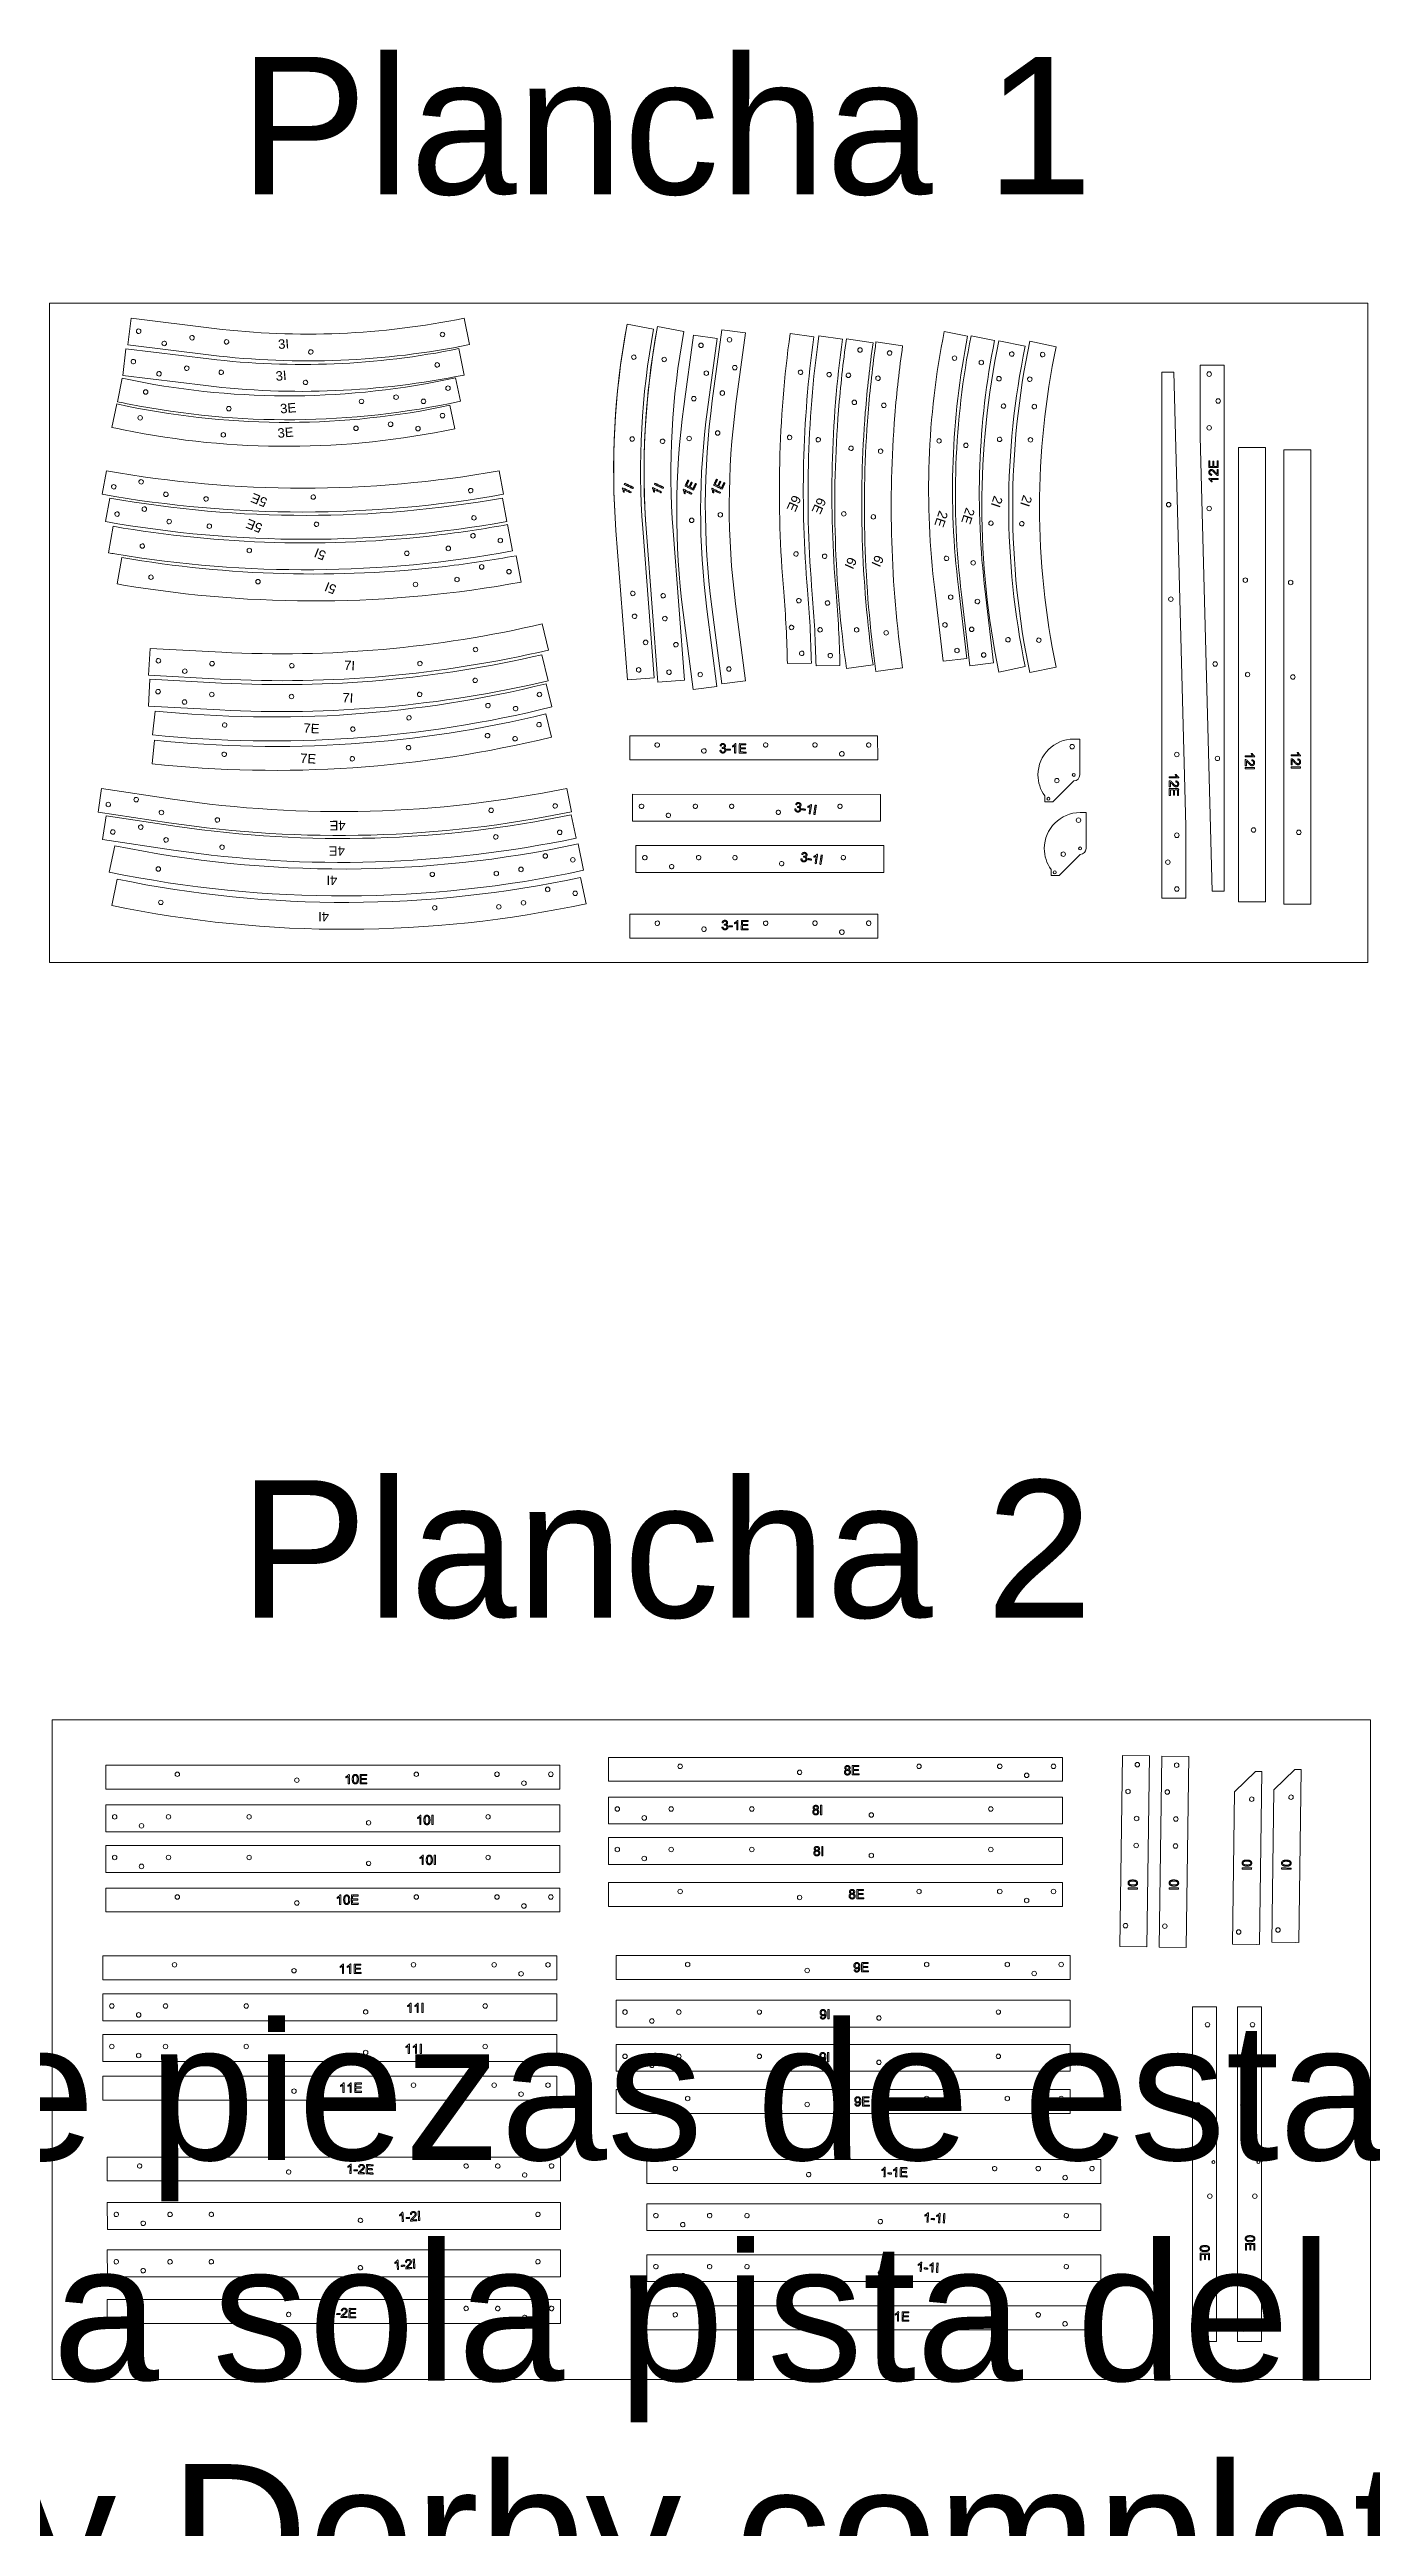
# Model space of a CAD drawing. Header units: millimetres. Extents: x -47944 to 26607, y -7127 to 10342.
# Drawn here: x 18267 to 20712, y -3045 to 1538 of the extents above; entities that cross this region are included whole.
import ezdxf

# ---------------------------------------------------------------- set-up
doc = ezdxf.new("R2010")
doc.units = ezdxf.units.MM
doc.header["$MEASUREMENT"] = 0
doc.layers.add('CNC 18MM', color=7, linetype='Continuous')
doc.layers.add('CORTE', color=5, linetype='Continuous', lineweight=0)
doc.layers.add('MARCADO DE PISTAS', color=1, linetype='Continuous', lineweight=0)

msp = doc.modelspace()

# ---------------------------------------------------------------- texts
at = {"layer": 'CNC 18MM', "char_height": 254.21687, "attachment_point": 7, "line_spacing_factor": 0.963855}
for s, insert, width in [('\\fArial;Plancha 1', (18618.535, 1266.3), 1728.98098), ('\\fArial;Plancha 2', (18618.535, -1367.035), 1773.39236), ('\\fArial;El conjunto de piezas de estas dos planchas \\Pconforman una sola pista del Nerdy Derby. \\PPara un Nerdy Derby completo\\Phay que hacer tres pistas:\\P- 6 tableros de 2440x1220', (16101.032, -4004.419), 7185.45507)]:
    msp.add_mtext(s, dxfattribs=dict(at, insert=insert, width=width))
at = {"layer": 'MARCADO DE PISTAS', "char_height": 17.4138, "attachment_point": 7, "line_spacing_factor": 0.963855}
for s, insert, width, rotation in [('\\fArial;3I', (18690.887, 983.3), 34.40793, 4.754564), ('\\fArial;3I', (18686.345, 924.376), 34.40793, 4.754564), ('\\fArial;3E', (18694.611, 864.091), 44.68835, 4.754564), ('\\fArial;3E', (18689.808, 818.913), 44.68835, 4.754564), ('\\fArial;5E', (18671.913, 706.702), 44.68835, 158.119642), ('\\fArial;6E', (19643.037, 714.907), 44.79326, 245.740794), ('\\fArial;6E', (19689.325, 710.504), 44.79326, 245.740794), ('\\fArial;2E', (19963.74, 691.415), 45.00306, 251.491043), ('\\fArial;2I', (20015.521, 713.381), 34.72264, 251.491043), ('\\fArial;2I', (20069.837, 714.848), 34.72264, 251.491043), ('\\fArial;5E', (18662.903, 659.114), 44.68835, 158.119642), ('\\fArial;2E', (19914.03, 685.843), 45.00306, 251.491043), ('\\fArial;5I', (18780.51, 608.371), 34.40793, 158.119642), ('\\fArial;6I', (19746.135, 600.425), 34.51284, 245.740794), ('\\fArial;6I', (19796.121, 604.229), 34.51284, 245.740794), ('\\fArial;5I', (18799.831, 545.609), 34.40793, 158.119642), ('\\fArial;7I', (18811.792, 389.989), 34.30303, 356.96023), ('\\fArial;7I', (18808.61, 330.061), 34.30303, 356.96023), ('\\fArial;7E', (18736.51, 273.792), 44.58345, 356.96023), ('\\fArial;7E', (18730.543, 218.018), 44.58345, 356.96023), ('\\fArial;4E', (18815.113, 110.689), 45.42267, 180.088171), ('\\fArial;4E', (18813.661, 63.428), 45.42267, 180.088171), ('\\fArial;4I', (18799.876, 9.508), 35.14225, 180.088171), ('\\fArial;4I', (18784.43, -57.897), 35.14225, 180.088171)]:
    msp.add_mtext(s, dxfattribs=dict(at, insert=insert, width=width, rotation=rotation))

# ---------------------------------------------------------------- blocks, each defined once
blk = doc.blocks.new('BLOCK 254')
at = {"layer": 'CORTE', "color": 255, "lineweight": 5}
blk.add_open_spline([(11.804, 6.2022), (11.804, 6.2053), (11.8015, 6.2078), (11.7985, 6.2078), (11.7954, 6.2078), (11.7928, 6.2053), (11.7928, 6.2022), (11.7928, 6.1991), (11.7954, 6.1966), (11.7985, 6.1966), (11.8015, 6.1966), (11.804, 6.1991), (11.804, 6.2022), (11.804, 6.2022), (11.804, 6.2022), (11.804, 6.2022)], degree=3, knots=[0, 0, 0, 0, 1, 1, 1, 2, 2, 2, 3, 3, 3, 4, 4, 4, 5, 5, 5, 5], dxfattribs=at)
blk = doc.blocks.new('BLOCK 45')
at = {"layer": 'CORTE', "color": 255, "lineweight": 5}
blk.add_open_spline([(2.0605, 3.1987), (2.0605, 3.2018), (2.0581, 3.2043), (2.055, 3.2043), (2.0519, 3.2043), (2.0494, 3.2018), (2.0494, 3.1987), (2.0494, 3.1956), (2.0519, 3.1931), (2.055, 3.1931), (2.0581, 3.1931), (2.0605, 3.1956), (2.0605, 3.1987), (2.0605, 3.1987), (2.0605, 3.1987), (2.0605, 3.1987)], degree=3, knots=[0, 0, 0, 0, 1, 1, 1, 2, 2, 2, 3, 3, 3, 4, 4, 4, 5, 5, 5, 5], dxfattribs=at)
blk = doc.blocks.new('BLOCK 46')
at = {"layer": 'CORTE', "color": 255, "lineweight": 5}
blk.add_open_spline([(2.38, 3.2211), (2.38, 3.2242), (2.3775, 3.2267), (2.3744, 3.2267), (2.3713, 3.2267), (2.3688, 3.2242), (2.3688, 3.2211), (2.3688, 3.218), (2.3713, 3.2155), (2.3744, 3.2155), (2.3775, 3.2155), (2.38, 3.218), (2.38, 3.2211), (2.38, 3.2211), (2.38, 3.2211), (2.38, 3.2211)], degree=3, knots=[0, 0, 0, 0, 1, 1, 1, 2, 2, 2, 3, 3, 3, 4, 4, 4, 5, 5, 5, 5], dxfattribs=at)
blk = doc.blocks.new('BLOCK 47')
at = {"layer": 'CORTE', "color": 255, "lineweight": 5}
blk.add_open_spline([(2.5167, 3.2635), (2.5167, 3.2666), (2.5142, 3.2691), (2.5111, 3.2691), (2.508, 3.2691), (2.5055, 3.2666), (2.5055, 3.2635), (2.5055, 3.2604), (2.508, 3.2579), (2.5111, 3.2579), (2.5142, 3.2579), (2.5167, 3.2604), (2.5167, 3.2635), (2.5167, 3.2635), (2.5167, 3.2635), (2.5167, 3.2635)], degree=3, knots=[0, 0, 0, 0, 1, 1, 1, 2, 2, 2, 3, 3, 3, 4, 4, 4, 5, 5, 5, 5], dxfattribs=at)
blk = doc.blocks.new('BLOCK 48')
at = {"layer": 'CORTE', "color": 255, "lineweight": 5}
blk.add_open_spline([(2.8635, 3.3269), (2.5473, 3.2138), (2.214, 3.156), (1.8782, 3.156), (1.8782, 3.156), (1.8782, 3.2157), (1.8782, 3.2157), (2.2072, 3.2157), (2.5337, 3.2723), (2.8434, 3.3831), (2.8434, 3.3831), (2.8635, 3.3269), (2.8635, 3.3269)], degree=3, knots=[0, 0, 0, 0, 1, 1, 1, 2, 2, 2, 3, 3, 3, 4, 4, 4, 4], dxfattribs=at)
blk = doc.blocks.new('BLOCK 49')
at = {"layer": 'CORTE', "color": 255, "lineweight": 5}
blk.add_open_spline([(2.71, 3.3141), (2.71, 3.3172), (2.7074, 3.3197), (2.7043, 3.3197), (2.7012, 3.3197), (2.6986, 3.3172), (2.6986, 3.3141), (2.6986, 3.3109), (2.7012, 3.3084), (2.7043, 3.3084), (2.7074, 3.3084), (2.71, 3.3109), (2.71, 3.3141), (2.71, 3.3141), (2.71, 3.3141), (2.71, 3.3141)], degree=3, knots=[0, 0, 0, 0, 1, 1, 1, 2, 2, 2, 3, 3, 3, 4, 4, 4, 5, 5, 5, 5], dxfattribs=at)
blk = doc.blocks.new('BLOCK 50')
at = {"layer": 'CORTE', "color": 255, "lineweight": 5}
blk.add_open_spline([(2.7794, 3.3135), (2.7794, 3.3167), (2.7768, 3.3192), (2.7737, 3.3192), (2.7706, 3.3192), (2.768, 3.3167), (2.768, 3.3135), (2.768, 3.3104), (2.7706, 3.3079), (2.7737, 3.3079), (2.7768, 3.3079), (2.7794, 3.3104), (2.7794, 3.3135), (2.7794, 3.3135), (2.7794, 3.3135), (2.7794, 3.3135)], degree=3, knots=[0, 0, 0, 0, 1, 1, 1, 2, 2, 2, 3, 3, 3, 4, 4, 4, 5, 5, 5, 5], dxfattribs=at)
blk = doc.blocks.new('BLOCK 51')
at = {"layer": 'CORTE', "color": 255, "lineweight": 5}
blk.add_open_spline([(2.8351, 3.3547), (2.8351, 3.3578), (2.8325, 3.3604), (2.8294, 3.3604), (2.8263, 3.3604), (2.8238, 3.3578), (2.8238, 3.3547), (2.8238, 3.3516), (2.8263, 3.3491), (2.8294, 3.3491), (2.8325, 3.3491), (2.8351, 3.3516), (2.8351, 3.3547), (2.8351, 3.3547), (2.8351, 3.3547), (2.8351, 3.3547)], degree=3, knots=[0, 0, 0, 0, 1, 1, 1, 2, 2, 2, 3, 3, 3, 4, 4, 4, 5, 5, 5, 5], dxfattribs=at)
blk = doc.blocks.new('BLOCK 44')
at = {"layer": 'CORTE'}
for name in ['BLOCK 48', 'BLOCK 51', 'BLOCK 49', 'BLOCK 50', 'BLOCK 46', 'BLOCK 47', 'BLOCK 45']:
    blk.add_blockref(name, (0, 0), dxfattribs=at)
blk = doc.blocks.new('BLOCK 93')
at = {"layer": 'CORTE', "color": 255, "lineweight": 5}
blk.add_open_spline([(5.4958, 4.4486), (5.1049, 4.5301), (4.7012, 4.5292), (4.3106, 4.446), (4.3106, 4.446), (4.3246, 4.3803), (4.3246, 4.3803), (4.7061, 4.4615), (5.1003, 4.4624), (5.4821, 4.3828), (5.4821, 4.3828), (5.4958, 4.4486), (5.4958, 4.4486)], degree=3, knots=[0, 0, 0, 0, 1, 1, 1, 2, 2, 2, 3, 3, 3, 4, 4, 4, 4], dxfattribs=at)
blk = doc.blocks.new('BLOCK 94')
at = {"layer": 'CORTE', "color": 255, "lineweight": 5}
blk.add_open_spline([(4.5343, 4.4536), (4.5343, 4.4567), (4.5318, 4.4592), (4.5287, 4.4592), (4.5256, 4.4592), (4.5231, 4.4567), (4.5231, 4.4536), (4.5231, 4.4505), (4.5256, 4.448), (4.5287, 4.448), (4.5318, 4.448), (4.5343, 4.4505), (4.5343, 4.4536), (4.5343, 4.4536), (4.5343, 4.4536), (4.5343, 4.4536)], degree=3, knots=[0, 0, 0, 0, 1, 1, 1, 2, 2, 2, 3, 3, 3, 4, 4, 4, 5, 5, 5, 5], dxfattribs=at)
blk = doc.blocks.new('BLOCK 95')
at = {"layer": 'CORTE', "color": 255, "lineweight": 5}
blk.add_open_spline([(4.6943, 4.4557), (4.6943, 4.4587), (4.6918, 4.4613), (4.6887, 4.4613), (4.6857, 4.4613), (4.6831, 4.4587), (4.6831, 4.4557), (4.6831, 4.4526), (4.6857, 4.4501), (4.6887, 4.4501), (4.6918, 4.4501), (4.6943, 4.4526), (4.6943, 4.4557), (4.6943, 4.4557), (4.6943, 4.4557), (4.6943, 4.4557)], degree=3, knots=[0, 0, 0, 0, 1, 1, 1, 2, 2, 2, 3, 3, 3, 4, 4, 4, 5, 5, 5, 5], dxfattribs=at)
blk = doc.blocks.new('BLOCK 96')
at = {"layer": 'CORTE', "color": 255, "lineweight": 5}
blk.add_open_spline([(5.3787, 4.4411), (5.3787, 4.4442), (5.3762, 4.4467), (5.3731, 4.4467), (5.37, 4.4467), (5.3675, 4.4442), (5.3675, 4.4411), (5.3675, 4.438), (5.37, 4.4355), (5.3731, 4.4355), (5.3762, 4.4355), (5.3787, 4.438), (5.3787, 4.4411), (5.3787, 4.4411), (5.3787, 4.4411), (5.3787, 4.4411)], degree=3, knots=[0, 0, 0, 0, 1, 1, 1, 2, 2, 2, 3, 3, 3, 4, 4, 4, 5, 5, 5, 5], dxfattribs=at)
blk = doc.blocks.new('BLOCK 97')
at = {"layer": 'CORTE', "color": 255, "lineweight": 5}
blk.add_open_spline([(4.3433, 4.4199), (4.3433, 4.4231), (4.3408, 4.4256), (4.3377, 4.4256), (4.3345, 4.4256), (4.332, 4.4231), (4.332, 4.4199), (4.332, 4.4168), (4.3345, 4.4143), (4.3377, 4.4143), (4.3408, 4.4143), (4.3433, 4.4168), (4.3433, 4.4199), (4.3433, 4.4199), (4.3433, 4.4199), (4.3433, 4.4199)], degree=3, knots=[0, 0, 0, 0, 1, 1, 1, 2, 2, 2, 3, 3, 3, 4, 4, 4, 5, 5, 5, 5], dxfattribs=at)
blk = doc.blocks.new('BLOCK 98')
at = {"layer": 'CORTE', "color": 255, "lineweight": 5}
blk.add_open_spline([(4.412, 4.4102), (4.412, 4.4133), (4.4095, 4.4159), (4.4064, 4.4159), (4.4032, 4.4159), (4.4007, 4.4133), (4.4007, 4.4102), (4.4007, 4.407), (4.4032, 4.4045), (4.4064, 4.4045), (4.4095, 4.4045), (4.412, 4.407), (4.412, 4.4102), (4.412, 4.4102), (4.412, 4.4102), (4.412, 4.4102)], degree=3, knots=[0, 0, 0, 0, 1, 1, 1, 2, 2, 2, 3, 3, 3, 4, 4, 4, 5, 5, 5, 5], dxfattribs=at)
blk = doc.blocks.new('BLOCK 99')
at = {"layer": 'CORTE', "color": 255, "lineweight": 5}
blk.add_open_spline([(4.4727, 4.4435), (4.4727, 4.4467), (4.4702, 4.4492), (4.4671, 4.4492), (4.4639, 4.4492), (4.4614, 4.4467), (4.4614, 4.4435), (4.4614, 4.4404), (4.4639, 4.4379), (4.4671, 4.4379), (4.4702, 4.4379), (4.4727, 4.4404), (4.4727, 4.4435), (4.4727, 4.4435), (4.4727, 4.4435), (4.4727, 4.4435)], degree=3, knots=[0, 0, 0, 0, 1, 1, 1, 2, 2, 2, 3, 3, 3, 4, 4, 4, 5, 5, 5, 5], dxfattribs=at)
blk = doc.blocks.new('BLOCK 92')
at = {"layer": 'CORTE'}
for name in ['BLOCK 93', 'BLOCK 94', 'BLOCK 95', 'BLOCK 97', 'BLOCK 98', 'BLOCK 99', 'BLOCK 96']:
    blk.add_blockref(name, (0, 0), dxfattribs=at)
blk = doc.blocks.new('BLOCK 85')
at = {"layer": 'CORTE', "color": 255, "lineweight": 5}
blk.add_open_spline([(4.5339, 4.233), (4.5339, 4.233), (4.5427, 4.1739), (4.5427, 4.1739), (4.8701, 4.2225), (5.2036, 4.2128), (5.5276, 4.1453), (5.5276, 4.1453), (5.703, 4.1087), (5.703, 4.1087), (5.703, 4.1087), (5.7152, 4.1672), (5.7152, 4.1672), (5.7152, 4.1672), (5.5398, 4.2037), (5.5398, 4.2037), (5.2088, 4.2727), (4.8683, 4.2826), (4.5339, 4.233)], degree=3, knots=[0, 0, 0, 0, 1, 1, 1, 2, 2, 2, 3, 3, 3, 4, 4, 4, 5, 5, 5, 6, 6, 6, 6], dxfattribs=at)
blk = doc.blocks.new('BLOCK 86')
at = {"layer": 'CORTE', "color": 255, "lineweight": 5}
blk.add_open_spline([(4.5798, 4.2161), (4.5798, 4.2192), (4.5773, 4.2217), (4.5742, 4.2217), (4.5711, 4.2217), (4.5686, 4.2192), (4.5686, 4.2161), (4.5686, 4.213), (4.5711, 4.2105), (4.5742, 4.2105), (4.5773, 4.2105), (4.5798, 4.213), (4.5798, 4.2161), (4.5798, 4.2161), (4.5798, 4.2161), (4.5798, 4.2161)], degree=3, knots=[0, 0, 0, 0, 1, 1, 1, 2, 2, 2, 3, 3, 3, 4, 4, 4, 5, 5, 5, 5], dxfattribs=at)
blk = doc.blocks.new('BLOCK 87')
at = {"layer": 'CORTE', "color": 255, "lineweight": 5}
blk.add_open_spline([(4.7398, 4.2181), (4.7398, 4.2212), (4.7373, 4.2237), (4.7342, 4.2237), (4.7312, 4.2237), (4.7287, 4.2212), (4.7287, 4.2181), (4.7287, 4.215), (4.7312, 4.2125), (4.7342, 4.2125), (4.7373, 4.2125), (4.7398, 4.215), (4.7398, 4.2181), (4.7398, 4.2181), (4.7398, 4.2181), (4.7398, 4.2181)], degree=3, knots=[0, 0, 0, 0, 1, 1, 1, 2, 2, 2, 3, 3, 3, 4, 4, 4, 5, 5, 5, 5], dxfattribs=at)
blk = doc.blocks.new('BLOCK 88')
at = {"layer": 'CORTE', "color": 255, "lineweight": 5}
blk.add_open_spline([(5.4242, 4.2036), (5.4242, 4.2067), (5.4217, 4.2092), (5.4186, 4.2092), (5.4155, 4.2092), (5.413, 4.2067), (5.413, 4.2036), (5.413, 4.2005), (5.4155, 4.198), (5.4186, 4.198), (5.4217, 4.198), (5.4242, 4.2005), (5.4242, 4.2036), (5.4242, 4.2036), (5.4242, 4.2036), (5.4242, 4.2036)], degree=3, knots=[0, 0, 0, 0, 1, 1, 1, 2, 2, 2, 3, 3, 3, 4, 4, 4, 5, 5, 5, 5], dxfattribs=at)
blk = doc.blocks.new('BLOCK 89')
at = {"layer": 'CORTE', "color": 255, "lineweight": 5}
blk.add_open_spline([(5.5628, 4.1772), (5.5628, 4.1804), (5.5603, 4.1829), (5.5572, 4.1829), (5.554, 4.1829), (5.5515, 4.1804), (5.5515, 4.1772), (5.5515, 4.1741), (5.554, 4.1715), (5.5572, 4.1715), (5.5603, 4.1715), (5.5628, 4.1741), (5.5628, 4.1772), (5.5628, 4.1772), (5.5628, 4.1772), (5.5628, 4.1772)], degree=3, knots=[0, 0, 0, 0, 1, 1, 1, 2, 2, 2, 3, 3, 3, 4, 4, 4, 5, 5, 5, 5], dxfattribs=at)
blk = doc.blocks.new('BLOCK 90')
at = {"layer": 'CORTE', "color": 255, "lineweight": 5}
blk.add_open_spline([(5.624, 4.1416), (5.624, 4.1447), (5.6215, 4.1473), (5.6184, 4.1473), (5.6152, 4.1473), (5.6127, 4.1447), (5.6127, 4.1416), (5.6127, 4.1384), (5.6152, 4.1359), (5.6184, 4.1359), (5.6215, 4.1359), (5.624, 4.1384), (5.624, 4.1416), (5.624, 4.1416), (5.624, 4.1416), (5.624, 4.1416)], degree=3, knots=[0, 0, 0, 0, 1, 1, 1, 2, 2, 2, 3, 3, 3, 4, 4, 4, 5, 5, 5, 5], dxfattribs=at)
blk = doc.blocks.new('BLOCK 91')
at = {"layer": 'CORTE', "color": 255, "lineweight": 5}
blk.add_open_spline([(5.6943, 4.1498), (5.6943, 4.1529), (5.6918, 4.1555), (5.6887, 4.1555), (5.6855, 4.1555), (5.683, 4.1529), (5.683, 4.1498), (5.683, 4.1466), (5.6855, 4.1441), (5.6887, 4.1441), (5.6918, 4.1441), (5.6943, 4.1466), (5.6943, 4.1498), (5.6943, 4.1498), (5.6943, 4.1498), (5.6943, 4.1498)], degree=3, knots=[0, 0, 0, 0, 1, 1, 1, 2, 2, 2, 3, 3, 3, 4, 4, 4, 5, 5, 5, 5], dxfattribs=at)
blk = doc.blocks.new('BLOCK 84')
at = {"layer": 'CORTE'}
for name in ['BLOCK 85', 'BLOCK 86', 'BLOCK 87', 'BLOCK 88', 'BLOCK 89', 'BLOCK 90', 'BLOCK 91']:
    blk.add_blockref(name, (0, 0), dxfattribs=at)
blk = doc.blocks.new('BLOCK 37')
at = {"layer": 'CORTE', "color": 255, "lineweight": 5}
blk.add_open_spline([(2.0514, 3.6996), (2.0514, 3.7027), (2.0489, 3.7052), (2.0458, 3.7052), (2.0427, 3.7052), (2.0402, 3.7027), (2.0402, 3.6996), (2.0402, 3.6965), (2.0427, 3.694), (2.0458, 3.694), (2.0489, 3.694), (2.0514, 3.6965), (2.0514, 3.6996), (2.0514, 3.6996), (2.0514, 3.6996), (2.0514, 3.6996)], degree=3, knots=[0, 0, 0, 0, 1, 1, 1, 2, 2, 2, 3, 3, 3, 4, 4, 4, 5, 5, 5, 5], dxfattribs=at)
blk = doc.blocks.new('BLOCK 38')
at = {"layer": 'CORTE', "color": 255, "lineweight": 5}
blk.add_open_spline([(2.3708, 3.7219), (2.3708, 3.725), (2.3683, 3.7275), (2.3653, 3.7275), (2.3622, 3.7275), (2.3596, 3.725), (2.3596, 3.7219), (2.3596, 3.7188), (2.3622, 3.7163), (2.3653, 3.7163), (2.3683, 3.7163), (2.3708, 3.7188), (2.3708, 3.7219), (2.3708, 3.7219), (2.3708, 3.7219), (2.3708, 3.7219)], degree=3, knots=[0, 0, 0, 0, 1, 1, 1, 2, 2, 2, 3, 3, 3, 4, 4, 4, 5, 5, 5, 5], dxfattribs=at)
blk = doc.blocks.new('BLOCK 39')
at = {"layer": 'CORTE', "color": 255, "lineweight": 5}
blk.add_open_spline([(2.5076, 3.7643), (2.5076, 3.7674), (2.5051, 3.7699), (2.502, 3.7699), (2.4989, 3.7699), (2.4964, 3.7674), (2.4964, 3.7643), (2.4964, 3.7613), (2.4989, 3.7588), (2.502, 3.7588), (2.5051, 3.7588), (2.5076, 3.7613), (2.5076, 3.7643), (2.5076, 3.7643), (2.5076, 3.7643), (2.5076, 3.7643)], degree=3, knots=[0, 0, 0, 0, 1, 1, 1, 2, 2, 2, 3, 3, 3, 4, 4, 4, 5, 5, 5, 5], dxfattribs=at)
blk = doc.blocks.new('BLOCK 40')
at = {"layer": 'CORTE', "color": 255, "lineweight": 5}
blk.add_open_spline([(2.6652, 3.8371), (2.4065, 3.7621), (2.1385, 3.724), (1.8691, 3.724), (1.8691, 3.724), (1.6899, 3.724), (1.6899, 3.724), (1.6899, 3.724), (1.6899, 3.6568), (1.6899, 3.6568), (1.6899, 3.6568), (1.8691, 3.6568), (1.8691, 3.6568), (2.1448, 3.6568), (2.4191, 3.6958), (2.684, 3.7726), (2.684, 3.7726), (2.6652, 3.8371), (2.6652, 3.8371)], degree=3, knots=[0, 0, 0, 0, 1, 1, 1, 2, 2, 2, 3, 3, 3, 4, 4, 4, 5, 5, 5, 6, 6, 6, 6], dxfattribs=at)
blk = doc.blocks.new('BLOCK 41')
at = {"layer": 'CORTE', "color": 255, "lineweight": 5}
blk.add_open_spline([(1.718, 3.6942), (1.718, 3.6973), (1.7155, 3.6998), (1.7123, 3.6998), (1.7092, 3.6998), (1.7067, 3.6973), (1.7067, 3.6942), (1.7067, 3.691), (1.7092, 3.6885), (1.7123, 3.6885), (1.7155, 3.6885), (1.718, 3.691), (1.718, 3.6942), (1.718, 3.6942), (1.718, 3.6942), (1.718, 3.6942)], degree=3, knots=[0, 0, 0, 0, 1, 1, 1, 2, 2, 2, 3, 3, 3, 4, 4, 4, 5, 5, 5, 5], dxfattribs=at)
blk = doc.blocks.new('BLOCK 42')
at = {"layer": 'CORTE', "color": 255, "lineweight": 5}
blk.add_open_spline([(1.7852, 3.6718), (1.7852, 3.6749), (1.7826, 3.6774), (1.7795, 3.6774), (1.7764, 3.6774), (1.7738, 3.6749), (1.7738, 3.6718), (1.7738, 3.6686), (1.7764, 3.6661), (1.7795, 3.6661), (1.7826, 3.6661), (1.7852, 3.6686), (1.7852, 3.6718), (1.7852, 3.6718), (1.7852, 3.6718), (1.7852, 3.6718)], degree=3, knots=[0, 0, 0, 0, 1, 1, 1, 2, 2, 2, 3, 3, 3, 4, 4, 4, 5, 5, 5, 5], dxfattribs=at)
blk = doc.blocks.new('BLOCK 43')
at = {"layer": 'CORTE', "color": 255, "lineweight": 5}
blk.add_open_spline([(1.8523, 3.6942), (1.8523, 3.6973), (1.8498, 3.6998), (1.8467, 3.6998), (1.8435, 3.6998), (1.841, 3.6973), (1.841, 3.6942), (1.841, 3.691), (1.8435, 3.6885), (1.8467, 3.6885), (1.8498, 3.6885), (1.8523, 3.691), (1.8523, 3.6942), (1.8523, 3.6942), (1.8523, 3.6942), (1.8523, 3.6942)], degree=3, knots=[0, 0, 0, 0, 1, 1, 1, 2, 2, 2, 3, 3, 3, 4, 4, 4, 5, 5, 5, 5], dxfattribs=at)
blk = doc.blocks.new('BLOCK 36')
at = {"layer": 'CORTE'}
for name in ['BLOCK 40', 'BLOCK 38', 'BLOCK 39', 'BLOCK 41', 'BLOCK 42', 'BLOCK 43', 'BLOCK 37']:
    blk.add_blockref(name, (0, 0), dxfattribs=at)
blk = doc.blocks.new('BLOCK 181')
at = {"layer": 'CORTE', "color": 255, "lineweight": 5}
blk.add_open_spline([(10.4053, 5.9934), (10.2411, 5.9487), (10.0834, 5.883), (9.9361, 5.7979), (9.9361, 5.7979), (9.6126, 5.6111), (9.6126, 5.6111), (9.6126, 5.6111), (9.6462, 5.5529), (9.6462, 5.5529), (9.6462, 5.5529), (9.9697, 5.7397), (9.9697, 5.7397), (10.1143, 5.8232), (10.2692, 5.8874), (10.4305, 5.9306), (10.4305, 5.9306), (10.4131, 5.9955), (10.4131, 5.9955), (10.2461, 5.9507), (10.0858, 5.8843), (9.9361, 5.7979), (9.9361, 5.7979), (9.6126, 5.6111), (9.6126, 5.6111)], degree=3, knots=[0, 0, 0, 0, 1, 1, 1, 2, 2, 2, 3, 3, 3, 4, 4, 4, 5, 5, 5, 6, 6, 6, 7, 7, 7, 8, 8, 8, 8], dxfattribs=at)
blk = doc.blocks.new('BLOCK 182')
at = {"layer": 'CORTE', "color": 255, "lineweight": 5}
blk.add_open_spline([(9.8184, 5.6922), (9.8184, 5.6953), (9.8159, 5.6978), (9.8128, 5.6978), (9.8097, 5.6978), (9.8072, 5.6953), (9.8072, 5.6922), (9.8072, 5.6891), (9.8097, 5.6866), (9.8128, 5.6866), (9.8159, 5.6866), (9.8184, 5.6891), (9.8184, 5.6922), (9.8184, 5.6922), (9.8184, 5.6922), (9.8184, 5.6922)], degree=3, knots=[0, 0, 0, 0, 1, 1, 1, 2, 2, 2, 3, 3, 3, 4, 4, 4, 5, 5, 5, 5], dxfattribs=at)
blk = doc.blocks.new('BLOCK 183')
at = {"layer": 'CORTE', "color": 255, "lineweight": 5}
blk.add_open_spline([(10.1656, 5.8602), (10.1656, 5.8633), (10.1631, 5.8659), (10.16, 5.8659), (10.1569, 5.8659), (10.1544, 5.8633), (10.1544, 5.8602), (10.1544, 5.8572), (10.1569, 5.8547), (10.16, 5.8547), (10.1631, 5.8547), (10.1656, 5.8572), (10.1656, 5.8602), (10.1656, 5.8602), (10.1656, 5.8602), (10.1656, 5.8602)], degree=3, knots=[0, 0, 0, 0, 1, 1, 1, 2, 2, 2, 3, 3, 3, 4, 4, 4, 5, 5, 5, 5], dxfattribs=at)
blk = doc.blocks.new('BLOCK 184')
at = {"layer": 'CORTE', "color": 255, "lineweight": 5}
blk.add_open_spline([(10.3516, 5.945), (10.3516, 5.9481), (10.3491, 5.9506), (10.346, 5.9506), (10.3429, 5.9506), (10.3404, 5.9481), (10.3404, 5.945), (10.3404, 5.9419), (10.3429, 5.9394), (10.346, 5.9394), (10.3491, 5.9394), (10.3516, 5.9419), (10.3516, 5.945), (10.3516, 5.945), (10.3516, 5.945), (10.3516, 5.945)], degree=3, knots=[0, 0, 0, 0, 1, 1, 1, 2, 2, 2, 3, 3, 3, 4, 4, 4, 5, 5, 5, 5], dxfattribs=at)
blk = doc.blocks.new('BLOCK 185')
at = {"layer": 'CORTE', "color": 255, "lineweight": 5}
blk.add_open_spline([(9.6526, 5.5964), (9.6526, 5.5996), (9.6501, 5.6021), (9.6469, 5.6021), (9.6438, 5.6021), (9.6413, 5.5996), (9.6413, 5.5964), (9.6413, 5.5933), (9.6438, 5.5908), (9.6469, 5.5908), (9.6501, 5.5908), (9.6526, 5.5933), (9.6526, 5.5964), (9.6526, 5.5964), (9.6526, 5.5964), (9.6526, 5.5964)], degree=3, knots=[0, 0, 0, 0, 1, 1, 1, 2, 2, 2, 3, 3, 3, 4, 4, 4, 5, 5, 5, 5], dxfattribs=at)
blk = doc.blocks.new('BLOCK 186')
at = {"layer": 'CORTE', "color": 255, "lineweight": 5}
blk.add_open_spline([(9.722, 5.6107), (9.722, 5.6138), (9.7194, 5.6163), (9.7163, 5.6163), (9.7131, 5.6163), (9.7106, 5.6138), (9.7106, 5.6107), (9.7106, 5.6075), (9.7131, 5.605), (9.7163, 5.605), (9.7194, 5.605), (9.722, 5.6075), (9.722, 5.6107), (9.722, 5.6107), (9.722, 5.6107), (9.722, 5.6107)], degree=3, knots=[0, 0, 0, 0, 1, 1, 1, 2, 2, 2, 3, 3, 3, 4, 4, 4, 5, 5, 5, 5], dxfattribs=at)
blk = doc.blocks.new('BLOCK 187')
at = {"layer": 'CORTE', "color": 255, "lineweight": 5}
blk.add_open_spline([(9.7689, 5.6636), (9.7689, 5.6668), (9.7664, 5.6693), (9.7633, 5.6693), (9.7601, 5.6693), (9.7576, 5.6668), (9.7576, 5.6636), (9.7576, 5.6605), (9.7601, 5.658), (9.7633, 5.658), (9.7664, 5.658), (9.7689, 5.6605), (9.7689, 5.6636), (9.7689, 5.6636), (9.7689, 5.6636), (9.7689, 5.6636)], degree=3, knots=[0, 0, 0, 0, 1, 1, 1, 2, 2, 2, 3, 3, 3, 4, 4, 4, 5, 5, 5, 5], dxfattribs=at)
blk = doc.blocks.new('BLOCK 180')
at = {"layer": 'CORTE'}
for name in ['BLOCK 181', 'BLOCK 184', 'BLOCK 183', 'BLOCK 182', 'BLOCK 187', 'BLOCK 185', 'BLOCK 186']:
    blk.add_blockref(name, (0, 0), dxfattribs=at)
blk = doc.blocks.new('BLOCK 223')
at = {"layer": 'CORTE', "color": 255, "lineweight": 5}
blk.add_open_spline([(-3.0587, 3.3452), (-3.0587, 3.3483), (-3.0612, 3.3508), (-3.0643, 3.3508), (-3.0674, 3.3508), (-3.0699, 3.3483), (-3.0699, 3.3452), (-3.0699, 3.3421), (-3.0674, 3.3396), (-3.0643, 3.3396), (-3.0612, 3.3396), (-3.0587, 3.3421), (-3.0587, 3.3452), (-3.0587, 3.3452), (-3.0587, 3.3452), (-3.0587, 3.3452)], degree=3, knots=[0, 0, 0, 0, 1, 1, 1, 2, 2, 2, 3, 3, 3, 4, 4, 4, 5, 5, 5, 5], dxfattribs=at)
blk = doc.blocks.new('BLOCK 189')
at = {"layer": 'CORTE', "color": 255, "lineweight": 5}
blk.add_open_spline([(9.9826, 5.4444), (9.9826, 5.4475), (9.98, 5.45), (9.977, 5.45), (9.9738, 5.45), (9.9713, 5.4475), (9.9713, 5.4444), (9.9713, 5.4414), (9.9738, 5.4389), (9.977, 5.4389), (9.98, 5.4389), (9.9826, 5.4414), (9.9826, 5.4444), (9.9826, 5.4444), (9.9826, 5.4444), (9.9826, 5.4444)], degree=3, knots=[0, 0, 0, 0, 1, 1, 1, 2, 2, 2, 3, 3, 3, 4, 4, 4, 5, 5, 5, 5], dxfattribs=at)
blk = doc.blocks.new('BLOCK 190')
at = {"layer": 'CORTE', "color": 255, "lineweight": 5}
blk.add_open_spline([(10.3297, 5.6125), (10.3297, 5.6156), (10.3272, 5.6181), (10.3241, 5.6181), (10.321, 5.6181), (10.3185, 5.6156), (10.3185, 5.6125), (10.3185, 5.6094), (10.321, 5.6069), (10.3241, 5.6069), (10.3272, 5.6069), (10.3297, 5.6094), (10.3297, 5.6125), (10.3297, 5.6125), (10.3297, 5.6125), (10.3297, 5.6125)], degree=3, knots=[0, 0, 0, 0, 1, 1, 1, 2, 2, 2, 3, 3, 3, 4, 4, 4, 5, 5, 5, 5], dxfattribs=at)
blk = doc.blocks.new('BLOCK 191')
at = {"layer": 'CORTE', "color": 255, "lineweight": 5}
blk.add_open_spline([(10.5157, 5.6972), (10.5157, 5.7003), (10.5132, 5.7028), (10.5102, 5.7028), (10.5071, 5.7028), (10.5046, 5.7003), (10.5046, 5.6972), (10.5046, 5.6941), (10.5071, 5.6916), (10.5102, 5.6916), (10.5132, 5.6916), (10.5157, 5.6941), (10.5157, 5.6972), (10.5157, 5.6972), (10.5157, 5.6972), (10.5157, 5.6972)], degree=3, knots=[0, 0, 0, 0, 1, 1, 1, 2, 2, 2, 3, 3, 3, 4, 4, 4, 5, 5, 5, 5], dxfattribs=at)
blk = doc.blocks.new('BLOCK 192')
at = {"layer": 'CORTE', "color": 255, "lineweight": 5}
blk.add_open_spline([(10.7676, 5.7292), (10.7676, 5.7292), (10.5946, 5.6828), (10.5946, 5.6828), (10.4333, 5.6396), (10.2784, 5.5754), (10.1338, 5.4919), (10.1338, 5.4919), (9.9654, 5.3947), (9.9654, 5.3947), (9.9654, 5.3947), (9.9356, 5.4464), (9.9356, 5.4464), (9.9356, 5.4464), (10.1039, 5.5436), (10.1039, 5.5436), (10.2531, 5.6297), (10.4128, 5.6959), (10.5792, 5.7405), (10.5792, 5.7405), (10.7522, 5.7868), (10.7522, 5.7868), (10.7522, 5.7868), (10.7676, 5.7292), (10.7676, 5.7292)], degree=3, knots=[0, 0, 0, 0, 1, 1, 1, 2, 2, 2, 3, 3, 3, 4, 4, 4, 5, 5, 5, 6, 6, 6, 7, 7, 7, 8, 8, 8, 8], dxfattribs=at)
blk = doc.blocks.new('BLOCK 193')
at = {"layer": 'CORTE', "color": 255, "lineweight": 5}
blk.add_open_spline([(10.6123, 5.7246), (10.6123, 5.7278), (10.6097, 5.7303), (10.6066, 5.7303), (10.6035, 5.7303), (10.6009, 5.7278), (10.6009, 5.7246), (10.6009, 5.7215), (10.6035, 5.719), (10.6066, 5.719), (10.6097, 5.719), (10.6123, 5.7215), (10.6123, 5.7246), (10.6123, 5.7246), (10.6123, 5.7246), (10.6123, 5.7246)], degree=3, knots=[0, 0, 0, 0, 1, 1, 1, 2, 2, 2, 3, 3, 3, 4, 4, 4, 5, 5, 5, 5], dxfattribs=at)
blk = doc.blocks.new('BLOCK 194')
at = {"layer": 'CORTE', "color": 255, "lineweight": 5}
blk.add_open_spline([(10.6829, 5.7204), (10.6829, 5.7235), (10.6804, 5.7261), (10.6773, 5.7261), (10.6741, 5.7261), (10.6716, 5.7235), (10.6716, 5.7204), (10.6716, 5.7173), (10.6741, 5.7147), (10.6773, 5.7147), (10.6804, 5.7147), (10.6829, 5.7173), (10.6829, 5.7204), (10.6829, 5.7204), (10.6829, 5.7204), (10.6829, 5.7204)], degree=3, knots=[0, 0, 0, 0, 1, 1, 1, 2, 2, 2, 3, 3, 3, 4, 4, 4, 5, 5, 5, 5], dxfattribs=at)
blk = doc.blocks.new('BLOCK 195')
at = {"layer": 'CORTE', "color": 255, "lineweight": 5}
blk.add_open_spline([(10.742, 5.7594), (10.742, 5.7625), (10.7395, 5.7651), (10.7363, 5.7651), (10.7332, 5.7651), (10.7307, 5.7625), (10.7307, 5.7594), (10.7307, 5.7563), (10.7332, 5.7537), (10.7363, 5.7537), (10.7395, 5.7537), (10.742, 5.7563), (10.742, 5.7594), (10.742, 5.7594), (10.742, 5.7594), (10.742, 5.7594)], degree=3, knots=[0, 0, 0, 0, 1, 1, 1, 2, 2, 2, 3, 3, 3, 4, 4, 4, 5, 5, 5, 5], dxfattribs=at)
blk = doc.blocks.new('BLOCK 188')
at = {"layer": 'CORTE'}
for name in ['BLOCK 192', 'BLOCK 195', 'BLOCK 191', 'BLOCK 193', 'BLOCK 194', 'BLOCK 190', 'BLOCK 189']:
    blk.add_blockref(name, (0, 0), dxfattribs=at)
blk = doc.blocks.new('BLOCK 141')
at = {"layer": 'CORTE', "color": 255, "lineweight": 5}
blk.add_open_spline([(7.2764, 3.8658), (7.2764, 3.8689), (7.2739, 3.8714), (7.2708, 3.8714), (7.2677, 3.8714), (7.2652, 3.8689), (7.2652, 3.8658), (7.2652, 3.8627), (7.2677, 3.8602), (7.2708, 3.8602), (7.2739, 3.8602), (7.2764, 3.8627), (7.2764, 3.8658), (7.2764, 3.8658), (7.2764, 3.8658), (7.2764, 3.8658)], degree=3, knots=[0, 0, 0, 0, 1, 1, 1, 2, 2, 2, 3, 3, 3, 4, 4, 4, 5, 5, 5, 5], dxfattribs=at)
blk = doc.blocks.new('BLOCK 142')
at = {"layer": 'CORTE', "color": 255, "lineweight": 5}
blk.add_open_spline([(7.4817, 3.9119), (7.4817, 3.9149), (7.4792, 3.9174), (7.4761, 3.9174), (7.473, 3.9174), (7.4705, 3.9149), (7.4705, 3.9119), (7.4705, 3.9088), (7.473, 3.9063), (7.4761, 3.9063), (7.4792, 3.9063), (7.4817, 3.9088), (7.4817, 3.9119), (7.4817, 3.9119), (7.4817, 3.9119), (7.4817, 3.9119)], degree=3, knots=[0, 0, 0, 0, 1, 1, 1, 2, 2, 2, 3, 3, 3, 4, 4, 4, 5, 5, 5, 5], dxfattribs=at)
blk = doc.blocks.new('BLOCK 143')
at = {"layer": 'CORTE', "color": 255, "lineweight": 5}
blk.add_open_spline([(7.7441, 4.0445), (7.7441, 4.0476), (7.7416, 4.0501), (7.7385, 4.0501), (7.7354, 4.0501), (7.7329, 4.0476), (7.7329, 4.0445), (7.7329, 4.0414), (7.7354, 4.0389), (7.7385, 4.0389), (7.7416, 4.0389), (7.7441, 4.0414), (7.7441, 4.0445), (7.7441, 4.0445), (7.7441, 4.0445), (7.7441, 4.0445)], degree=3, knots=[0, 0, 0, 0, 1, 1, 1, 2, 2, 2, 3, 3, 3, 4, 4, 4, 5, 5, 5, 5], dxfattribs=at)
blk = doc.blocks.new('BLOCK 144')
at = {"layer": 'CORTE', "color": 255, "lineweight": 5}
blk.add_open_spline([(7.9777, 4.1383), (7.9777, 4.1383), (7.8225, 4.0487), (7.8225, 4.0487), (7.6353, 3.9394), (7.4319, 3.8608), (7.2198, 3.8159), (7.2198, 3.8159), (7.2074, 3.8743), (7.2074, 3.8743), (7.4133, 3.9179), (7.6108, 3.9942), (7.7926, 4.1003), (7.7926, 4.1003), (7.9478, 4.1899), (7.9478, 4.1899), (7.9478, 4.1899), (7.9777, 4.1383), (7.9777, 4.1383)], degree=3, knots=[0, 0, 0, 0, 1, 1, 1, 2, 2, 2, 3, 3, 3, 4, 4, 4, 5, 5, 5, 6, 6, 6, 6], dxfattribs=at)
blk = doc.blocks.new('BLOCK 145')
at = {"layer": 'CORTE', "color": 255, "lineweight": 5}
blk.add_open_spline([(7.8289, 4.0922), (7.8289, 4.0953), (7.8264, 4.0979), (7.8233, 4.0979), (7.8201, 4.0979), (7.8176, 4.0953), (7.8176, 4.0922), (7.8176, 4.0891), (7.8201, 4.0865), (7.8233, 4.0865), (7.8264, 4.0865), (7.8289, 4.0891), (7.8289, 4.0922), (7.8289, 4.0922), (7.8289, 4.0922), (7.8289, 4.0922)], degree=3, knots=[0, 0, 0, 0, 1, 1, 1, 2, 2, 2, 3, 3, 3, 4, 4, 4, 5, 5, 5, 5], dxfattribs=at)
blk = doc.blocks.new('BLOCK 146')
at = {"layer": 'CORTE', "color": 255, "lineweight": 5}
blk.add_open_spline([(7.8983, 4.1064), (7.8983, 4.1095), (7.8958, 4.1121), (7.8926, 4.1121), (7.8895, 4.1121), (7.887, 4.1095), (7.887, 4.1064), (7.887, 4.1033), (7.8895, 4.1007), (7.8926, 4.1007), (7.8958, 4.1007), (7.8983, 4.1033), (7.8983, 4.1064), (7.8983, 4.1064), (7.8983, 4.1064), (7.8983, 4.1064)], degree=3, knots=[0, 0, 0, 0, 1, 1, 1, 2, 2, 2, 3, 3, 3, 4, 4, 4, 5, 5, 5, 5], dxfattribs=at)
blk = doc.blocks.new('BLOCK 147')
at = {"layer": 'CORTE', "color": 255, "lineweight": 5}
blk.add_open_spline([(7.9453, 4.1594), (7.9453, 4.1625), (7.9427, 4.165), (7.9396, 4.165), (7.9365, 4.165), (7.934, 4.1625), (7.934, 4.1594), (7.934, 4.1562), (7.9365, 4.1537), (7.9396, 4.1537), (7.9427, 4.1537), (7.9453, 4.1562), (7.9453, 4.1594), (7.9453, 4.1594), (7.9453, 4.1594), (7.9453, 4.1594)], degree=3, knots=[0, 0, 0, 0, 1, 1, 1, 2, 2, 2, 3, 3, 3, 4, 4, 4, 5, 5, 5, 5], dxfattribs=at)
blk = doc.blocks.new('BLOCK 140')
at = {"layer": 'CORTE'}
for name in ['BLOCK 144', 'BLOCK 147', 'BLOCK 145', 'BLOCK 146', 'BLOCK 143', 'BLOCK 142', 'BLOCK 141']:
    blk.add_blockref(name, (0, 0), dxfattribs=at)
blk = doc.blocks.new('BLOCK 133')
at = {"layer": 'CORTE', "color": 255, "lineweight": 5}
blk.add_open_spline([(7.6614, 4.6587), (7.4286, 4.5228), (7.1702, 4.4363), (6.9025, 4.4047), (6.9025, 4.4047), (6.9104, 4.338), (6.9104, 4.338), (7.1873, 4.3707), (7.4544, 4.4602), (7.6952, 4.6007), (7.6952, 4.6007), (7.6614, 4.6587), (7.6614, 4.6587)], degree=3, knots=[0, 0, 0, 0, 1, 1, 1, 2, 2, 2, 3, 3, 3, 4, 4, 4, 4], dxfattribs=at)
blk = doc.blocks.new('BLOCK 134')
at = {"layer": 'CORTE', "color": 255, "lineweight": 5}
blk.add_open_spline([(7.149, 4.4178), (7.149, 4.4209), (7.1465, 4.4234), (7.1434, 4.4234), (7.1403, 4.4234), (7.1378, 4.4209), (7.1378, 4.4178), (7.1378, 4.4147), (7.1403, 4.4122), (7.1434, 4.4122), (7.1465, 4.4122), (7.149, 4.4147), (7.149, 4.4178), (7.149, 4.4178), (7.149, 4.4178), (7.149, 4.4178)], degree=3, knots=[0, 0, 0, 0, 1, 1, 1, 2, 2, 2, 3, 3, 3, 4, 4, 4, 5, 5, 5, 5], dxfattribs=at)
blk = doc.blocks.new('BLOCK 135')
at = {"layer": 'CORTE', "color": 255, "lineweight": 5}
blk.add_open_spline([(7.3544, 4.4639), (7.3544, 4.4669), (7.3518, 4.4694), (7.3488, 4.4694), (7.3456, 4.4694), (7.3432, 4.4669), (7.3432, 4.4639), (7.3432, 4.4607), (7.3456, 4.4583), (7.3488, 4.4583), (7.3518, 4.4583), (7.3544, 4.4607), (7.3544, 4.4639), (7.3544, 4.4639), (7.3544, 4.4639), (7.3544, 4.4639)], degree=3, knots=[0, 0, 0, 0, 1, 1, 1, 2, 2, 2, 3, 3, 3, 4, 4, 4, 5, 5, 5, 5], dxfattribs=at)
blk = doc.blocks.new('BLOCK 136')
at = {"layer": 'CORTE', "color": 255, "lineweight": 5}
blk.add_open_spline([(7.6168, 4.5965), (7.6168, 4.5996), (7.6143, 4.6021), (7.6112, 4.6021), (7.6081, 4.6021), (7.6056, 4.5996), (7.6056, 4.5965), (7.6056, 4.5934), (7.6081, 4.5909), (7.6112, 4.5909), (7.6143, 4.5909), (7.6168, 4.5934), (7.6168, 4.5965), (7.6168, 4.5965), (7.6168, 4.5965), (7.6168, 4.5965)], degree=3, knots=[0, 0, 0, 0, 1, 1, 1, 2, 2, 2, 3, 3, 3, 4, 4, 4, 5, 5, 5, 5], dxfattribs=at)
blk = doc.blocks.new('BLOCK 137')
at = {"layer": 'CORTE', "color": 255, "lineweight": 5}
blk.add_open_spline([(6.9374, 4.379), (6.9374, 4.3822), (6.9348, 4.3847), (6.9317, 4.3847), (6.9286, 4.3847), (6.9261, 4.3822), (6.9261, 4.379), (6.9261, 4.3759), (6.9286, 4.3734), (6.9317, 4.3734), (6.9348, 4.3734), (6.9374, 4.3759), (6.9374, 4.379), (6.9374, 4.379), (6.9374, 4.379), (6.9374, 4.379)], degree=3, knots=[0, 0, 0, 0, 1, 1, 1, 2, 2, 2, 3, 3, 3, 4, 4, 4, 5, 5, 5, 5], dxfattribs=at)
blk = doc.blocks.new('BLOCK 138')
at = {"layer": 'CORTE', "color": 255, "lineweight": 5}
blk.add_open_spline([(7.0059, 4.3682), (7.0059, 4.3713), (7.0034, 4.3739), (7.0003, 4.3739), (6.9971, 4.3739), (6.9946, 4.3713), (6.9946, 4.3682), (6.9946, 4.365), (6.9971, 4.3625), (7.0003, 4.3625), (7.0034, 4.3625), (7.0059, 4.365), (7.0059, 4.3682), (7.0059, 4.3682), (7.0059, 4.3682), (7.0059, 4.3682)], degree=3, knots=[0, 0, 0, 0, 1, 1, 1, 2, 2, 2, 3, 3, 3, 4, 4, 4, 5, 5, 5, 5], dxfattribs=at)
blk = doc.blocks.new('BLOCK 139')
at = {"layer": 'CORTE', "color": 255, "lineweight": 5}
blk.add_open_spline([(7.0671, 4.4006), (7.0671, 4.4037), (7.0646, 4.4063), (7.0615, 4.4063), (7.0583, 4.4063), (7.0558, 4.4037), (7.0558, 4.4006), (7.0558, 4.3975), (7.0583, 4.395), (7.0615, 4.395), (7.0646, 4.395), (7.0671, 4.3975), (7.0671, 4.4006), (7.0671, 4.4006), (7.0671, 4.4006), (7.0671, 4.4006)], degree=3, knots=[0, 0, 0, 0, 1, 1, 1, 2, 2, 2, 3, 3, 3, 4, 4, 4, 5, 5, 5, 5], dxfattribs=at)
blk = doc.blocks.new('BLOCK 132')
at = {"layer": 'CORTE'}
for name in ['BLOCK 133', 'BLOCK 136', 'BLOCK 135', 'BLOCK 139', 'BLOCK 134', 'BLOCK 137', 'BLOCK 138']:
    blk.add_blockref(name, (0, 0), dxfattribs=at)
blk = doc.blocks.new('BLOCK 109')
at = {"layer": 'CORTE', "color": 255, "lineweight": 5}
blk.add_open_spline([(5.7119, 3.9962), (5.7119, 3.9993), (5.7093, 4.0018), (5.7062, 4.0018), (5.7032, 4.0018), (5.7007, 3.9993), (5.7007, 3.9962), (5.7007, 3.9931), (5.7032, 3.9906), (5.7062, 3.9906), (5.7093, 3.9906), (5.7119, 3.9931), (5.7119, 3.9962), (5.7119, 3.9962), (5.7119, 3.9962), (5.7119, 3.9962)], degree=3, knots=[0, 0, 0, 0, 1, 1, 1, 2, 2, 2, 3, 3, 3, 4, 4, 4, 5, 5, 5, 5], dxfattribs=at)
blk = doc.blocks.new('BLOCK 110')
at = {"layer": 'CORTE', "color": 255, "lineweight": 5}
blk.add_open_spline([(5.823, 3.9578), (5.823, 3.9609), (5.8205, 3.9634), (5.8174, 3.9634), (5.8143, 3.9634), (5.8118, 3.9609), (5.8118, 3.9578), (5.8118, 3.9547), (5.8143, 3.9522), (5.8174, 3.9522), (5.8205, 3.9522), (5.823, 3.9547), (5.823, 3.9578), (5.823, 3.9578), (5.823, 3.9578), (5.823, 3.9578)], degree=3, knots=[0, 0, 0, 0, 1, 1, 1, 2, 2, 2, 3, 3, 3, 4, 4, 4, 5, 5, 5, 5], dxfattribs=at)
blk = doc.blocks.new('BLOCK 111')
at = {"layer": 'CORTE', "color": 255, "lineweight": 5}
blk.add_open_spline([(5.977, 3.9409), (5.977, 3.944), (5.9744, 3.9465), (5.9714, 3.9465), (5.9683, 3.9465), (5.9658, 3.944), (5.9658, 3.9409), (5.9658, 3.9378), (5.9683, 3.9353), (5.9714, 3.9353), (5.9744, 3.9353), (5.977, 3.9378), (5.977, 3.9409), (5.977, 3.9409), (5.977, 3.9409), (5.977, 3.9409)], degree=3, knots=[0, 0, 0, 0, 1, 1, 1, 2, 2, 2, 3, 3, 3, 4, 4, 4, 5, 5, 5, 5], dxfattribs=at)
blk = doc.blocks.new('BLOCK 112')
at = {"layer": 'CORTE', "color": 255, "lineweight": 5}
blk.add_lwpolyline([(6.2501, 3.9056), (6.238, 3.8472), (5.6317, 3.9736), (5.6439, 4.0321), (6.2501, 3.9056)], dxfattribs=at)
blk = doc.blocks.new('BLOCK 113')
at = {"layer": 'CORTE', "color": 255, "lineweight": 5}
blk.add_open_spline([(6.0978, 3.9157), (6.0978, 3.9189), (6.0953, 3.9214), (6.0921, 3.9214), (6.089, 3.9214), (6.0865, 3.9189), (6.0865, 3.9157), (6.0865, 3.9126), (6.089, 3.91), (6.0921, 3.91), (6.0953, 3.91), (6.0978, 3.9126), (6.0978, 3.9157), (6.0978, 3.9157), (6.0978, 3.9157), (6.0978, 3.9157)], degree=3, knots=[0, 0, 0, 0, 1, 1, 1, 2, 2, 2, 3, 3, 3, 4, 4, 4, 5, 5, 5, 5], dxfattribs=at)
blk = doc.blocks.new('BLOCK 114')
at = {"layer": 'CORTE', "color": 255, "lineweight": 5}
blk.add_open_spline([(6.159, 3.8801), (6.159, 3.8832), (6.1565, 3.8858), (6.1533, 3.8858), (6.1502, 3.8858), (6.1477, 3.8832), (6.1477, 3.8801), (6.1477, 3.877), (6.1502, 3.8744), (6.1533, 3.8744), (6.1565, 3.8744), (6.159, 3.877), (6.159, 3.8801), (6.159, 3.8801), (6.159, 3.8801), (6.159, 3.8801)], degree=3, knots=[0, 0, 0, 0, 1, 1, 1, 2, 2, 2, 3, 3, 3, 4, 4, 4, 5, 5, 5, 5], dxfattribs=at)
blk = doc.blocks.new('BLOCK 115')
at = {"layer": 'CORTE', "color": 255, "lineweight": 5}
blk.add_open_spline([(6.2293, 3.8883), (6.2293, 3.8914), (6.2268, 3.894), (6.2237, 3.894), (6.2205, 3.894), (6.218, 3.8914), (6.218, 3.8883), (6.218, 3.8851), (6.2205, 3.8826), (6.2237, 3.8826), (6.2268, 3.8826), (6.2293, 3.8851), (6.2293, 3.8883), (6.2293, 3.8883), (6.2293, 3.8883), (6.2293, 3.8883)], degree=3, knots=[0, 0, 0, 0, 1, 1, 1, 2, 2, 2, 3, 3, 3, 4, 4, 4, 5, 5, 5, 5], dxfattribs=at)
blk = doc.blocks.new('BLOCK 108')
at = {"layer": 'CORTE'}
for name in ['BLOCK 112', 'BLOCK 109', 'BLOCK 110', 'BLOCK 111', 'BLOCK 113', 'BLOCK 114', 'BLOCK 115']:
    blk.add_blockref(name, (0, 0), dxfattribs=at)
blk = doc.blocks.new('BLOCK 77')
at = {"layer": 'CORTE', "color": 255, "lineweight": 5}
blk.add_open_spline([(4.6103, 4.0981), (4.6103, 4.0981), (4.619, 4.039), (4.619, 4.039), (4.2929, 3.9906), (3.9778, 3.8851), (3.6883, 3.7273), (3.6883, 3.7273), (3.6597, 3.7797), (3.6597, 3.7797), (3.9554, 3.9409), (4.2772, 4.0486), (4.6103, 4.0981)], degree=3, knots=[0, 0, 0, 0, 1, 1, 1, 2, 2, 2, 3, 3, 3, 4, 4, 4, 4], dxfattribs=at)
blk = doc.blocks.new('BLOCK 78')
at = {"layer": 'CORTE', "color": 255, "lineweight": 5}
blk.add_open_spline([(3.746, 3.7969), (3.746, 3.8), (3.7435, 3.8025), (3.7404, 3.8025), (3.7373, 3.8025), (3.7348, 3.8), (3.7348, 3.7969), (3.7348, 3.7938), (3.7373, 3.7913), (3.7404, 3.7913), (3.7435, 3.7913), (3.746, 3.7938), (3.746, 3.7969), (3.746, 3.7969), (3.746, 3.7969), (3.746, 3.7969)], degree=3, knots=[0, 0, 0, 0, 1, 1, 1, 2, 2, 2, 3, 3, 3, 4, 4, 4, 5, 5, 5, 5], dxfattribs=at)
blk = doc.blocks.new('BLOCK 79')
at = {"layer": 'CORTE', "color": 255, "lineweight": 5}
blk.add_open_spline([(4.1139, 3.937), (4.1139, 3.9401), (4.1113, 3.9427), (4.1082, 3.9427), (4.1052, 3.9427), (4.1027, 3.9401), (4.1027, 3.937), (4.1027, 3.934), (4.1052, 3.9315), (4.1082, 3.9315), (4.1113, 3.9315), (4.1139, 3.934), (4.1139, 3.937), (4.1139, 3.937), (4.1139, 3.937), (4.1139, 3.937)], degree=3, knots=[0, 0, 0, 0, 1, 1, 1, 2, 2, 2, 3, 3, 3, 4, 4, 4, 5, 5, 5, 5], dxfattribs=at)
blk = doc.blocks.new('BLOCK 80')
at = {"layer": 'CORTE', "color": 255, "lineweight": 5}
blk.add_open_spline([(4.3663, 4.0266), (4.3663, 4.0297), (4.3638, 4.0322), (4.3607, 4.0322), (4.3576, 4.0322), (4.3551, 4.0297), (4.3551, 4.0266), (4.3551, 4.0235), (4.3576, 4.021), (4.3607, 4.021), (4.3638, 4.021), (4.3663, 4.0235), (4.3663, 4.0266), (4.3663, 4.0266), (4.3663, 4.0266), (4.3663, 4.0266)], degree=3, knots=[0, 0, 0, 0, 1, 1, 1, 2, 2, 2, 3, 3, 3, 4, 4, 4, 5, 5, 5, 5], dxfattribs=at)
blk = doc.blocks.new('BLOCK 81')
at = {"layer": 'CORTE', "color": 255, "lineweight": 5}
blk.add_open_spline([(4.4652, 4.0475), (4.4652, 4.0507), (4.4627, 4.0532), (4.4595, 4.0532), (4.4564, 4.0532), (4.4539, 4.0507), (4.4539, 4.0475), (4.4539, 4.0444), (4.4564, 4.0418), (4.4595, 4.0418), (4.4627, 4.0418), (4.4652, 4.0444), (4.4652, 4.0475), (4.4652, 4.0475), (4.4652, 4.0475), (4.4652, 4.0475)], degree=3, knots=[0, 0, 0, 0, 1, 1, 1, 2, 2, 2, 3, 3, 3, 4, 4, 4, 5, 5, 5, 5], dxfattribs=at)
blk = doc.blocks.new('BLOCK 82')
at = {"layer": 'CORTE', "color": 255, "lineweight": 5}
blk.add_open_spline([(4.5339, 4.0377), (4.5339, 4.0409), (4.5314, 4.0434), (4.5282, 4.0434), (4.5251, 4.0434), (4.5225, 4.0409), (4.5225, 4.0377), (4.5225, 4.0346), (4.5251, 4.0321), (4.5282, 4.0321), (4.5314, 4.0321), (4.5339, 4.0346), (4.5339, 4.0377), (4.5339, 4.0377), (4.5339, 4.0377), (4.5339, 4.0377)], degree=3, knots=[0, 0, 0, 0, 1, 1, 1, 2, 2, 2, 3, 3, 3, 4, 4, 4, 5, 5, 5, 5], dxfattribs=at)
blk = doc.blocks.new('BLOCK 83')
at = {"layer": 'CORTE', "color": 255, "lineweight": 5}
blk.add_open_spline([(4.5946, 4.0711), (4.5946, 4.0743), (4.5921, 4.0768), (4.5889, 4.0768), (4.5858, 4.0768), (4.5833, 4.0743), (4.5833, 4.0711), (4.5833, 4.068), (4.5858, 4.0655), (4.5889, 4.0655), (4.5921, 4.0655), (4.5946, 4.068), (4.5946, 4.0711), (4.5946, 4.0711), (4.5946, 4.0711), (4.5946, 4.0711)], degree=3, knots=[0, 0, 0, 0, 1, 1, 1, 2, 2, 2, 3, 3, 3, 4, 4, 4, 5, 5, 5, 5], dxfattribs=at)
blk = doc.blocks.new('BLOCK 76')
at = {"layer": 'CORTE'}
for name in ['BLOCK 77', 'BLOCK 80', 'BLOCK 81', 'BLOCK 82', 'BLOCK 83', 'BLOCK 79', 'BLOCK 78']:
    blk.add_blockref(name, (0, 0), dxfattribs=at)
blk = doc.blocks.new('BLOCK 69')
at = {"layer": 'CORTE', "color": 255, "lineweight": 5}
blk.add_open_spline([(3.5496, 4.2584), (3.5496, 4.2615), (3.5471, 4.2641), (3.544, 4.2641), (3.5409, 4.2641), (3.5384, 4.2615), (3.5384, 4.2584), (3.5384, 4.2553), (3.5409, 4.2528), (3.544, 4.2528), (3.5471, 4.2528), (3.5496, 4.2553), (3.5496, 4.2584), (3.5496, 4.2584), (3.5496, 4.2584), (3.5496, 4.2584)], degree=3, knots=[0, 0, 0, 0, 1, 1, 1, 2, 2, 2, 3, 3, 3, 4, 4, 4, 5, 5, 5, 5], dxfattribs=at)
blk = doc.blocks.new('BLOCK 70')
at = {"layer": 'CORTE', "color": 255, "lineweight": 5}
blk.add_open_spline([(3.9174, 4.3985), (3.9174, 4.4017), (3.9149, 4.4042), (3.9118, 4.4042), (3.9087, 4.4042), (3.9062, 4.4017), (3.9062, 4.3985), (3.9062, 4.3955), (3.9087, 4.393), (3.9118, 4.393), (3.9149, 4.393), (3.9174, 4.3955), (3.9174, 4.3985), (3.9174, 4.3985), (3.9174, 4.3985), (3.9174, 4.3985)], degree=3, knots=[0, 0, 0, 0, 1, 1, 1, 2, 2, 2, 3, 3, 3, 4, 4, 4, 5, 5, 5, 5], dxfattribs=at)
blk = doc.blocks.new('BLOCK 71')
at = {"layer": 'CORTE', "color": 255, "lineweight": 5}
blk.add_open_spline([(4.1699, 4.4881), (4.1699, 4.4912), (4.1673, 4.4937), (4.1643, 4.4937), (4.1612, 4.4937), (4.1587, 4.4912), (4.1587, 4.4881), (4.1587, 4.485), (4.1612, 4.4825), (4.1643, 4.4825), (4.1673, 4.4825), (4.1699, 4.485), (4.1699, 4.4881), (4.1699, 4.4881), (4.1699, 4.4881), (4.1699, 4.4881)], degree=3, knots=[0, 0, 0, 0, 1, 1, 1, 2, 2, 2, 3, 3, 3, 4, 4, 4, 5, 5, 5, 5], dxfattribs=at)
blk = doc.blocks.new('BLOCK 72')
at = {"layer": 'CORTE', "color": 255, "lineweight": 5}
blk.add_open_spline([(3.3014, 4.1548), (3.5836, 4.3329), (3.8946, 4.4604), (4.2205, 4.5317), (4.2257, 4.5329), (4.2309, 4.5339), (4.236, 4.5351), (4.236, 4.5351), (4.25, 4.4694), (4.25, 4.4694), (3.9851, 4.4129), (3.7297, 4.3184), (3.4918, 4.1888), (3.4394, 4.1602), (3.3879, 4.13), (3.3374, 4.0981), (3.3374, 4.0981), (3.3014, 4.1548), (3.3014, 4.1548)], degree=3, knots=[0, 0, 0, 0, 1, 1, 1, 2, 2, 2, 3, 3, 3, 4, 4, 4, 5, 5, 5, 6, 6, 6, 6], dxfattribs=at)
blk = doc.blocks.new('BLOCK 73')
at = {"layer": 'CORTE', "color": 255, "lineweight": 5}
blk.add_open_spline([(3.3448, 4.1418), (3.3448, 4.145), (3.3423, 4.1475), (3.3392, 4.1475), (3.336, 4.1475), (3.3335, 4.145), (3.3335, 4.1418), (3.3335, 4.1387), (3.336, 4.1361), (3.3392, 4.1361), (3.3423, 4.1361), (3.3448, 4.1387), (3.3448, 4.1418), (3.3448, 4.1418), (3.3448, 4.1418), (3.3448, 4.1418)], degree=3, knots=[0, 0, 0, 0, 1, 1, 1, 2, 2, 2, 3, 3, 3, 4, 4, 4, 5, 5, 5, 5], dxfattribs=at)
blk = doc.blocks.new('BLOCK 74')
at = {"layer": 'CORTE', "color": 255, "lineweight": 5}
blk.add_open_spline([(3.4127, 4.1563), (3.4127, 4.1594), (3.4102, 4.162), (3.407, 4.162), (3.4039, 4.162), (3.4014, 4.1594), (3.4014, 4.1563), (3.4014, 4.1532), (3.4039, 4.1506), (3.407, 4.1506), (3.4102, 4.1506), (3.4127, 4.1532), (3.4127, 4.1563), (3.4127, 4.1563), (3.4127, 4.1563), (3.4127, 4.1563)], degree=3, knots=[0, 0, 0, 0, 1, 1, 1, 2, 2, 2, 3, 3, 3, 4, 4, 4, 5, 5, 5, 5], dxfattribs=at)
blk = doc.blocks.new('BLOCK 75')
at = {"layer": 'CORTE', "color": 255, "lineweight": 5}
blk.add_open_spline([(3.4582, 4.2086), (3.4582, 4.2117), (3.4556, 4.2142), (3.4525, 4.2142), (3.4494, 4.2142), (3.4468, 4.2117), (3.4468, 4.2086), (3.4468, 4.2054), (3.4494, 4.2029), (3.4525, 4.2029), (3.4556, 4.2029), (3.4582, 4.2054), (3.4582, 4.2086), (3.4582, 4.2086), (3.4582, 4.2086), (3.4582, 4.2086)], degree=3, knots=[0, 0, 0, 0, 1, 1, 1, 2, 2, 2, 3, 3, 3, 4, 4, 4, 5, 5, 5, 5], dxfattribs=at)
blk = doc.blocks.new('BLOCK 68')
at = {"layer": 'CORTE'}
for name in ['BLOCK 72', 'BLOCK 71', 'BLOCK 70', 'BLOCK 75', 'BLOCK 69', 'BLOCK 73', 'BLOCK 74']:
    blk.add_blockref(name, (0, 0), dxfattribs=at)
blk = doc.blocks.new('BLOCK 226')
at = {"layer": 'CORTE', "color": 255, "lineweight": 5}
blk.add_open_spline([(-2.7899, 3.3228), (-2.7899, 3.3259), (-2.7925, 3.3285), (-2.7956, 3.3285), (-2.7988, 3.3285), (-2.8013, 3.3259), (-2.8013, 3.3228), (-2.8013, 3.3197), (-2.7988, 3.3171), (-2.7956, 3.3171), (-2.7925, 3.3171), (-2.7899, 3.3197), (-2.7899, 3.3228), (-2.7899, 3.3228), (-2.7899, 3.3228), (-2.7899, 3.3228)], degree=3, knots=[0, 0, 0, 0, 1, 1, 1, 2, 2, 2, 3, 3, 3, 4, 4, 4, 5, 5, 5, 5], dxfattribs=at)
blk = doc.blocks.new('BLOCK 61')
at = {"layer": 'CORTE', "color": 255, "lineweight": 5}
blk.add_open_spline([(2.9733, 3.5206), (2.9733, 3.5236), (2.9708, 3.5261), (2.9677, 3.5261), (2.9646, 3.5261), (2.9621, 3.5236), (2.9621, 3.5206), (2.9621, 3.5174), (2.9646, 3.5149), (2.9677, 3.5149), (2.9708, 3.5149), (2.9733, 3.5174), (2.9733, 3.5206), (2.9733, 3.5206), (2.9733, 3.5206), (2.9733, 3.5206)], degree=3, knots=[0, 0, 0, 0, 1, 1, 1, 2, 2, 2, 3, 3, 3, 4, 4, 4, 5, 5, 5, 5], dxfattribs=at)
blk = doc.blocks.new('BLOCK 62')
at = {"layer": 'CORTE', "color": 255, "lineweight": 5}
blk.add_open_spline([(3.1303, 3.5714), (3.1303, 3.5745), (3.1278, 3.577), (3.1247, 3.577), (3.1216, 3.577), (3.1191, 3.5745), (3.1191, 3.5714), (3.1191, 3.5683), (3.1216, 3.5658), (3.1247, 3.5658), (3.1278, 3.5658), (3.1303, 3.5683), (3.1303, 3.5714), (3.1303, 3.5714), (3.1303, 3.5714), (3.1303, 3.5714)], degree=3, knots=[0, 0, 0, 0, 1, 1, 1, 2, 2, 2, 3, 3, 3, 4, 4, 4, 5, 5, 5, 5], dxfattribs=at)
blk = doc.blocks.new('BLOCK 63')
at = {"layer": 'CORTE', "color": 255, "lineweight": 5}
blk.add_open_spline([(3.3812, 3.7196), (3.3812, 3.7227), (3.3786, 3.7252), (3.3756, 3.7252), (3.3725, 3.7252), (3.37, 3.7227), (3.37, 3.7196), (3.37, 3.7165), (3.3725, 3.714), (3.3756, 3.714), (3.3786, 3.714), (3.3812, 3.7165), (3.3812, 3.7196), (3.3812, 3.7196), (3.3812, 3.7196), (3.3812, 3.7196)], degree=3, knots=[0, 0, 0, 0, 1, 1, 1, 2, 2, 2, 3, 3, 3, 4, 4, 4, 5, 5, 5, 5], dxfattribs=at)
blk = doc.blocks.new('BLOCK 64')
at = {"layer": 'CORTE', "color": 255, "lineweight": 5}
blk.add_open_spline([(2.874, 3.5092), (3.073, 3.5804), (3.2635, 3.6734), (3.4421, 3.7865), (3.4937, 3.8191), (3.5464, 3.85), (3.5999, 3.8792), (3.5999, 3.8792), (3.6285, 3.8267), (3.6285, 3.8267), (3.5761, 3.7981), (3.5246, 3.7679), (3.4741, 3.736), (3.2918, 3.6206), (3.0973, 3.5257), (2.8941, 3.453), (2.8941, 3.453), (2.874, 3.5092), (2.874, 3.5092)], degree=3, knots=[0, 0, 0, 0, 1, 1, 1, 2, 2, 2, 3, 3, 3, 4, 4, 4, 5, 5, 5, 6, 6, 6, 6], dxfattribs=at)
blk = doc.blocks.new('BLOCK 65')
at = {"layer": 'CORTE', "color": 255, "lineweight": 5}
blk.add_open_spline([(3.4815, 3.7798), (3.4815, 3.7829), (3.479, 3.7854), (3.4759, 3.7854), (3.4727, 3.7854), (3.4702, 3.7829), (3.4702, 3.7798), (3.4702, 3.7767), (3.4727, 3.7741), (3.4759, 3.7741), (3.479, 3.7741), (3.4815, 3.7767), (3.4815, 3.7798), (3.4815, 3.7798), (3.4815, 3.7798), (3.4815, 3.7798)], degree=3, knots=[0, 0, 0, 0, 1, 1, 1, 2, 2, 2, 3, 3, 3, 4, 4, 4, 5, 5, 5, 5], dxfattribs=at)
blk = doc.blocks.new('BLOCK 66')
at = {"layer": 'CORTE', "color": 255, "lineweight": 5}
blk.add_open_spline([(3.5494, 3.7942), (3.5494, 3.7974), (3.5469, 3.7999), (3.5437, 3.7999), (3.5406, 3.7999), (3.5381, 3.7974), (3.5381, 3.7942), (3.5381, 3.7911), (3.5406, 3.7886), (3.5437, 3.7886), (3.5469, 3.7886), (3.5494, 3.7911), (3.5494, 3.7942), (3.5494, 3.7942), (3.5494, 3.7942), (3.5494, 3.7942)], degree=3, knots=[0, 0, 0, 0, 1, 1, 1, 2, 2, 2, 3, 3, 3, 4, 4, 4, 5, 5, 5, 5], dxfattribs=at)
blk = doc.blocks.new('BLOCK 67')
at = {"layer": 'CORTE', "color": 255, "lineweight": 5}
blk.add_open_spline([(3.5949, 3.8465), (3.5949, 3.8496), (3.5924, 3.8522), (3.5892, 3.8522), (3.5861, 3.8522), (3.5836, 3.8496), (3.5836, 3.8465), (3.5836, 3.8434), (3.5861, 3.8408), (3.5892, 3.8408), (3.5924, 3.8408), (3.5949, 3.8434), (3.5949, 3.8465), (3.5949, 3.8465), (3.5949, 3.8465), (3.5949, 3.8465)], degree=3, knots=[0, 0, 0, 0, 1, 1, 1, 2, 2, 2, 3, 3, 3, 4, 4, 4, 5, 5, 5, 5], dxfattribs=at)
blk = doc.blocks.new('BLOCK 60')
at = {"layer": 'CORTE'}
for name in ['BLOCK 64', 'BLOCK 67', 'BLOCK 65', 'BLOCK 66', 'BLOCK 63', 'BLOCK 61', 'BLOCK 62']:
    blk.add_blockref(name, (0, 0), dxfattribs=at)
blk = doc.blocks.new('BLOCK 53')
at = {"layer": 'CORTE', "color": 255, "lineweight": 5}
blk.add_open_spline([(3.3812, 4.0518), (3.3812, 4.0518), (3.4171, 3.995), (3.4171, 3.995), (3.2348, 3.8796), (3.0403, 3.7846), (2.8372, 3.712), (2.7809, 3.6919), (2.7241, 3.6735), (2.6667, 3.6568), (2.6667, 3.6568), (2.648, 3.7214), (2.648, 3.7214), (2.7041, 3.7376), (2.7596, 3.7556), (2.8146, 3.7752), (3.013, 3.8462), (3.2031, 3.939), (3.3812, 4.0518)], degree=3, knots=[0, 0, 0, 0, 1, 1, 1, 2, 2, 2, 3, 3, 3, 4, 4, 4, 5, 5, 5, 6, 6, 6, 6], dxfattribs=at)
blk = doc.blocks.new('BLOCK 54')
at = {"layer": 'CORTE', "color": 255, "lineweight": 5}
blk.add_open_spline([(2.9164, 3.7795), (2.9164, 3.7826), (2.9139, 3.7851), (2.9108, 3.7851), (2.9077, 3.7851), (2.9052, 3.7826), (2.9052, 3.7795), (2.9052, 3.7764), (2.9077, 3.7739), (2.9108, 3.7739), (2.9139, 3.7739), (2.9164, 3.7764), (2.9164, 3.7795), (2.9164, 3.7795), (2.9164, 3.7795), (2.9164, 3.7795)], degree=3, knots=[0, 0, 0, 0, 1, 1, 1, 2, 2, 2, 3, 3, 3, 4, 4, 4, 5, 5, 5, 5], dxfattribs=at)
blk = doc.blocks.new('BLOCK 55')
at = {"layer": 'CORTE', "color": 255, "lineweight": 5}
blk.add_open_spline([(3.0733, 3.8303), (3.0733, 3.8334), (3.0708, 3.8359), (3.0677, 3.8359), (3.0646, 3.8359), (3.0621, 3.8334), (3.0621, 3.8303), (3.0621, 3.8272), (3.0646, 3.8248), (3.0677, 3.8248), (3.0708, 3.8248), (3.0733, 3.8272), (3.0733, 3.8303), (3.0733, 3.8303), (3.0733, 3.8303), (3.0733, 3.8303)], degree=3, knots=[0, 0, 0, 0, 1, 1, 1, 2, 2, 2, 3, 3, 3, 4, 4, 4, 5, 5, 5, 5], dxfattribs=at)
blk = doc.blocks.new('BLOCK 56')
at = {"layer": 'CORTE', "color": 255, "lineweight": 5}
blk.add_open_spline([(3.3242, 3.9785), (3.3242, 3.9816), (3.3217, 3.9841), (3.3186, 3.9841), (3.3155, 3.9841), (3.313, 3.9816), (3.313, 3.9785), (3.313, 3.9755), (3.3155, 3.9729), (3.3186, 3.9729), (3.3217, 3.9729), (3.3242, 3.9755), (3.3242, 3.9785), (3.3242, 3.9785), (3.3242, 3.9785), (3.3242, 3.9785)], degree=3, knots=[0, 0, 0, 0, 1, 1, 1, 2, 2, 2, 3, 3, 3, 4, 4, 4, 5, 5, 5, 5], dxfattribs=at)
blk = doc.blocks.new('BLOCK 57')
at = {"layer": 'CORTE', "color": 255, "lineweight": 5}
blk.add_open_spline([(2.6836, 3.6992), (2.6836, 3.7023), (2.6811, 3.7048), (2.678, 3.7048), (2.6748, 3.7048), (2.6723, 3.7023), (2.6723, 3.6992), (2.6723, 3.696), (2.6748, 3.6935), (2.678, 3.6935), (2.6811, 3.6935), (2.6836, 3.696), (2.6836, 3.6992), (2.6836, 3.6992), (2.6836, 3.6992), (2.6836, 3.6992)], degree=3, knots=[0, 0, 0, 0, 1, 1, 1, 2, 2, 2, 3, 3, 3, 4, 4, 4, 5, 5, 5, 5], dxfattribs=at)
blk = doc.blocks.new('BLOCK 58')
at = {"layer": 'CORTE', "color": 255, "lineweight": 5}
blk.add_open_spline([(2.753, 3.6986), (2.753, 3.7018), (2.7505, 3.7043), (2.7473, 3.7043), (2.7442, 3.7043), (2.7417, 3.7018), (2.7417, 3.6986), (2.7417, 3.6955), (2.7442, 3.6929), (2.7473, 3.6929), (2.7505, 3.6929), (2.753, 3.6955), (2.753, 3.6986), (2.753, 3.6986), (2.753, 3.6986), (2.753, 3.6986)], degree=3, knots=[0, 0, 0, 0, 1, 1, 1, 2, 2, 2, 3, 3, 3, 4, 4, 4, 5, 5, 5, 5], dxfattribs=at)
blk = doc.blocks.new('BLOCK 59')
at = {"layer": 'CORTE', "color": 255, "lineweight": 5}
blk.add_open_spline([(2.8087, 3.7398), (2.8087, 3.7429), (2.8062, 3.7455), (2.8031, 3.7455), (2.7999, 3.7455), (2.7974, 3.7429), (2.7974, 3.7398), (2.7974, 3.7366), (2.7999, 3.7341), (2.8031, 3.7341), (2.8062, 3.7341), (2.8087, 3.7366), (2.8087, 3.7398), (2.8087, 3.7398), (2.8087, 3.7398), (2.8087, 3.7398)], degree=3, knots=[0, 0, 0, 0, 1, 1, 1, 2, 2, 2, 3, 3, 3, 4, 4, 4, 5, 5, 5, 5], dxfattribs=at)
blk = doc.blocks.new('BLOCK 52')
at = {"layer": 'CORTE'}
for name in ['BLOCK 53', 'BLOCK 56', 'BLOCK 55', 'BLOCK 54', 'BLOCK 59', 'BLOCK 57', 'BLOCK 58']:
    blk.add_blockref(name, (0, 0), dxfattribs=at)
blk = doc.blocks.new('BLOCK 216')
at = {"layer": 'CORTE', "color": 255, "lineweight": 5}
blk.add_open_spline([(-3.6228, 3.7335), (-3.6228, 3.7366), (-3.6253, 3.7391), (-3.6284, 3.7391), (-3.6315, 3.7391), (-3.634, 3.7366), (-3.634, 3.7335), (-3.634, 3.7304), (-3.6315, 3.7279), (-3.6284, 3.7279), (-3.6253, 3.7279), (-3.6228, 3.7304), (-3.6228, 3.7335), (-3.6228, 3.7335), (-3.6228, 3.7335), (-3.6228, 3.7335)], degree=3, knots=[0, 0, 0, 0, 1, 1, 1, 2, 2, 2, 3, 3, 3, 4, 4, 4, 5, 5, 5, 5], dxfattribs=at)
blk = doc.blocks.new('BLOCK 217')
at = {"layer": 'CORTE', "color": 255, "lineweight": 5}
blk.add_open_spline([(-2.9988, 3.7541), (-2.9988, 3.7572), (-3.0013, 3.7597), (-3.0044, 3.7597), (-3.0075, 3.7597), (-3.01, 3.7572), (-3.01, 3.7541), (-3.01, 3.751), (-3.0075, 3.7485), (-3.0044, 3.7485), (-3.0013, 3.7485), (-2.9988, 3.751), (-2.9988, 3.7541), (-2.9988, 3.7541), (-2.9988, 3.7541), (-2.9988, 3.7541)], degree=3, knots=[0, 0, 0, 0, 1, 1, 1, 2, 2, 2, 3, 3, 3, 4, 4, 4, 5, 5, 5, 5], dxfattribs=at)
blk = doc.blocks.new('BLOCK 218')
at = {"layer": 'CORTE', "color": 255, "lineweight": 5}
blk.add_open_spline([(-3.3869, 3.7392), (-3.3869, 3.7423), (-3.3894, 3.7448), (-3.3925, 3.7448), (-3.3956, 3.7448), (-3.3981, 3.7423), (-3.3981, 3.7392), (-3.3981, 3.7361), (-3.3956, 3.7336), (-3.3925, 3.7336), (-3.3894, 3.7336), (-3.3869, 3.7361), (-3.3869, 3.7392), (-3.3869, 3.7392), (-3.3869, 3.7392), (-3.3869, 3.7392)], degree=3, knots=[0, 0, 0, 0, 1, 1, 1, 2, 2, 2, 3, 3, 3, 4, 4, 4, 5, 5, 5, 5], dxfattribs=at)
blk = doc.blocks.new('BLOCK 219')
at = {"layer": 'CORTE', "color": 255, "lineweight": 5}
blk.add_lwpolyline([(-2.8252, 3.7168), (-2.8252, 3.784), (-3.9597, 3.784), (-3.9597, 3.7168), (-2.8252, 3.7168)], dxfattribs=at)
blk = doc.blocks.new('BLOCK 215')
at = {"layer": 'CORTE'}
for name in ['BLOCK 219', 'BLOCK 216', 'BLOCK 218', 'BLOCK 217']:
    blk.add_blockref(name, (0, 0), dxfattribs=at)
blk = doc.blocks.new('BLOCK 257')
at = {"layer": 'CORTE', "color": 255, "lineweight": 5}
blk.add_open_spline([(11.2916, 6.0839), (11.2916, 6.0344), (11.3317, 5.9944), (11.3812, 5.9944), (11.3999, 5.9944), (11.4182, 6.0002), (11.4334, 6.0112)], degree=3, knots=[0, 0, 0, 0, 1, 1, 1, 2, 2, 2, 2], dxfattribs=at)
blk = doc.blocks.new('BLOCK 258')
at = {"layer": 'CORTE', "color": 255, "lineweight": 5}
blk.add_lwpolyline([(11.2916, 6.0988), (11.2916, 6.0839)], dxfattribs=at)
blk = doc.blocks.new('BLOCK 259')
at = {"layer": 'CORTE', "color": 255, "lineweight": 5}
blk.add_lwpolyline([(11.3812, 6.0988), (11.2916, 6.0988)], dxfattribs=at)
blk = doc.blocks.new('BLOCK 260')
at = {"layer": 'CORTE', "color": 255, "lineweight": 5}
blk.add_open_spline([(11.3961, 6.0839), (11.3961, 6.0922), (11.3894, 6.0988), (11.3812, 6.0988)], degree=3, dxfattribs=at)
blk = doc.blocks.new('BLOCK 261')
at = {"layer": 'CORTE', "color": 255, "lineweight": 5}
blk.add_lwpolyline([(11.4484, 6.0317), (11.3961, 6.0839)], dxfattribs=at)
blk = doc.blocks.new('BLOCK 262')
at = {"layer": 'CORTE', "color": 255, "lineweight": 5}
blk.add_open_spline([(11.3849, 6.0839), (11.3849, 6.086), (11.3832, 6.0876), (11.3812, 6.0876), (11.3791, 6.0876), (11.3775, 6.086), (11.3775, 6.0839), (11.3775, 6.0818), (11.3791, 6.0802), (11.3812, 6.0802), (11.3832, 6.0802), (11.3849, 6.0818), (11.3849, 6.0839)], degree=3, knots=[0, 0, 0, 0, 1, 1, 1, 2, 2, 2, 3, 3, 3, 4, 4, 4, 4], dxfattribs=at)
blk = doc.blocks.new('BLOCK 263')
at = {"layer": 'CORTE', "color": 255, "lineweight": 5}
blk.add_open_spline([(11.4446, 6.0206), (11.4446, 6.0226), (11.4429, 6.0243), (11.4409, 6.0243), (11.4388, 6.0243), (11.4371, 6.0226), (11.4371, 6.0206), (11.4371, 6.0185), (11.4388, 6.0168), (11.4409, 6.0168), (11.4429, 6.0168), (11.4446, 6.0185), (11.4446, 6.0206), (11.4446, 6.0206), (11.4446, 6.0206), (11.4446, 6.0206)], degree=3, knots=[0, 0, 0, 0, 1, 1, 1, 2, 2, 2, 3, 3, 3, 4, 4, 4, 5, 5, 5, 5], dxfattribs=at)
blk = doc.blocks.new('BLOCK 264')
at = {"layer": 'CORTE', "color": 255, "lineweight": 5}
blk.add_lwpolyline([(11.4334, 6.0112), (11.4484, 6.0112)], dxfattribs=at)
blk = doc.blocks.new('BLOCK 265')
at = {"layer": 'CORTE', "color": 255, "lineweight": 5}
blk.add_lwpolyline([(11.4484, 6.0112), (11.4484, 6.0317)], dxfattribs=at)
blk = doc.blocks.new('BLOCK 256')
at = {"layer": 'CORTE'}
for name in ['BLOCK 258', 'BLOCK 259', 'BLOCK 257', 'BLOCK 262', 'BLOCK 260', 'BLOCK 261', 'BLOCK 264', 'BLOCK 263', 'BLOCK 265']:
    blk.add_blockref(name, (0, 0), dxfattribs=at)
blk = doc.blocks.new('BLOCK 266')
at = {"layer": 'CORTE', "color": 255, "lineweight": 5}
blk.add_open_spline([(11.3161, 6.0797), (11.3161, 6.0828), (11.3136, 6.0853), (11.3105, 6.0853), (11.3075, 6.0853), (11.3049, 6.0828), (11.3049, 6.0797), (11.3049, 6.0766), (11.3075, 6.0741), (11.3105, 6.0741), (11.3136, 6.0741), (11.3161, 6.0766), (11.3161, 6.0797), (11.3161, 6.0797), (11.3161, 6.0797), (11.3161, 6.0797)], degree=3, knots=[0, 0, 0, 0, 1, 1, 1, 2, 2, 2, 3, 3, 3, 4, 4, 4, 5, 5, 5, 5], dxfattribs=at)
blk = doc.blocks.new('BLOCK 267')
at = {"layer": 'CORTE', "color": 255, "lineweight": 5}
blk.add_open_spline([(11.401, 6.0417), (11.401, 6.0448), (11.3985, 6.0473), (11.3954, 6.0473), (11.3923, 6.0473), (11.3898, 6.0448), (11.3898, 6.0417), (11.3898, 6.0386), (11.3923, 6.0361), (11.3954, 6.0361), (11.3985, 6.0361), (11.401, 6.0386), (11.401, 6.0417), (11.401, 6.0417), (11.401, 6.0417), (11.401, 6.0417)], degree=3, knots=[0, 0, 0, 0, 1, 1, 1, 2, 2, 2, 3, 3, 3, 4, 4, 4, 5, 5, 5, 5], dxfattribs=at)
blk = doc.blocks.new('BLOCK 255')
at = {"layer": 'CORTE'}
for name in ['BLOCK 256', 'BLOCK 266', 'BLOCK 267']:
    blk.add_blockref(name, (0, 0), dxfattribs=at)
blk = doc.blocks.new('BLOCK 222')
at = {"layer": 'CORTE', "color": 255, "lineweight": 5}
blk.add_open_spline([(-3.6827, 3.3246), (-3.6827, 3.3277), (-3.6852, 3.3302), (-3.6883, 3.3302), (-3.6914, 3.3302), (-3.6939, 3.3277), (-3.6939, 3.3246), (-3.6939, 3.3215), (-3.6914, 3.319), (-3.6883, 3.319), (-3.6852, 3.319), (-3.6827, 3.3215), (-3.6827, 3.3246), (-3.6827, 3.3246), (-3.6827, 3.3246), (-3.6827, 3.3246)], degree=3, knots=[0, 0, 0, 0, 1, 1, 1, 2, 2, 2, 3, 3, 3, 4, 4, 4, 5, 5, 5, 5], dxfattribs=at)
blk = doc.blocks.new('BLOCK 227')
at = {"layer": 'CORTE', "color": 255, "lineweight": 5}
blk.add_open_spline([(-2.7228, 3.3452), (-2.7228, 3.3483), (-2.7253, 3.3509), (-2.7284, 3.3509), (-2.7316, 3.3509), (-2.7341, 3.3483), (-2.7341, 3.3452), (-2.7341, 3.3421), (-2.7316, 3.3395), (-2.7284, 3.3395), (-2.7253, 3.3395), (-2.7228, 3.3421), (-2.7228, 3.3452), (-2.7228, 3.3452), (-2.7228, 3.3452), (-2.7228, 3.3452)], degree=3, knots=[0, 0, 0, 0, 1, 1, 1, 2, 2, 2, 3, 3, 3, 4, 4, 4, 5, 5, 5, 5], dxfattribs=at)
blk = doc.blocks.new('BLOCK 224')
at = {"layer": 'CORTE', "color": 255, "lineweight": 5}
blk.add_open_spline([(-3.4468, 3.3303), (-3.4468, 3.3334), (-3.4493, 3.3358), (-3.4524, 3.3358), (-3.4555, 3.3358), (-3.458, 3.3334), (-3.458, 3.3303), (-3.458, 3.3272), (-3.4555, 3.3247), (-3.4524, 3.3247), (-3.4493, 3.3247), (-3.4468, 3.3272), (-3.4468, 3.3303), (-3.4468, 3.3303), (-3.4468, 3.3303), (-3.4468, 3.3303)], degree=3, knots=[0, 0, 0, 0, 1, 1, 1, 2, 2, 2, 3, 3, 3, 4, 4, 4, 5, 5, 5, 5], dxfattribs=at)
blk = doc.blocks.new('BLOCK 225')
at = {"layer": 'CORTE', "color": 255, "lineweight": 5}
blk.add_open_spline([(-2.8571, 3.3452), (-2.8571, 3.3483), (-2.8597, 3.3509), (-2.8628, 3.3509), (-2.8659, 3.3509), (-2.8685, 3.3483), (-2.8685, 3.3452), (-2.8685, 3.3421), (-2.8659, 3.3395), (-2.8628, 3.3395), (-2.8597, 3.3395), (-2.8571, 3.3421), (-2.8571, 3.3452), (-2.8571, 3.3452), (-2.8571, 3.3452), (-2.8571, 3.3452)], degree=3, knots=[0, 0, 0, 0, 1, 1, 1, 2, 2, 2, 3, 3, 3, 4, 4, 4, 5, 5, 5, 5], dxfattribs=at)
blk = doc.blocks.new('BLOCK 101')
at = {"layer": 'CORTE', "color": 255, "lineweight": 5}
blk.add_lwpolyline([(5.5936, 4.5781), (5.5799, 4.5123), (6.1861, 4.3859), (6.1998, 4.4517), (5.5936, 4.5781)], dxfattribs=at)
blk = doc.blocks.new('BLOCK 102')
at = {"layer": 'CORTE', "color": 255, "lineweight": 5}
blk.add_open_spline([(5.8354, 4.4983), (5.8354, 4.5014), (5.8329, 4.5039), (5.8298, 4.5039), (5.8267, 4.5039), (5.8242, 4.5014), (5.8242, 4.4983), (5.8242, 4.4953), (5.8267, 4.4928), (5.8298, 4.4928), (5.8329, 4.4928), (5.8354, 4.4953), (5.8354, 4.4983), (5.8354, 4.4983), (5.8354, 4.4983), (5.8354, 4.4983)], degree=3, knots=[0, 0, 0, 0, 1, 1, 1, 2, 2, 2, 3, 3, 3, 4, 4, 4, 5, 5, 5, 5], dxfattribs=at)
blk = doc.blocks.new('BLOCK 103')
at = {"layer": 'CORTE', "color": 255, "lineweight": 5}
blk.add_open_spline([(5.9465, 4.4599), (5.9465, 4.463), (5.944, 4.4655), (5.9409, 4.4655), (5.9378, 4.4655), (5.9353, 4.463), (5.9353, 4.4599), (5.9353, 4.4568), (5.9378, 4.4543), (5.9409, 4.4543), (5.944, 4.4543), (5.9465, 4.4568), (5.9465, 4.4599), (5.9465, 4.4599), (5.9465, 4.4599), (5.9465, 4.4599)], degree=3, knots=[0, 0, 0, 0, 1, 1, 1, 2, 2, 2, 3, 3, 3, 4, 4, 4, 5, 5, 5, 5], dxfattribs=at)
blk = doc.blocks.new('BLOCK 104')
at = {"layer": 'CORTE', "color": 255, "lineweight": 5}
blk.add_open_spline([(6.1005, 4.4431), (6.1005, 4.4462), (6.098, 4.4487), (6.0949, 4.4487), (6.0918, 4.4487), (6.0893, 4.4462), (6.0893, 4.4431), (6.0893, 4.44), (6.0918, 4.4375), (6.0949, 4.4375), (6.098, 4.4375), (6.1005, 4.44), (6.1005, 4.4431), (6.1005, 4.4431), (6.1005, 4.4431), (6.1005, 4.4431)], degree=3, knots=[0, 0, 0, 0, 1, 1, 1, 2, 2, 2, 3, 3, 3, 4, 4, 4, 5, 5, 5, 5], dxfattribs=at)
blk = doc.blocks.new('BLOCK 105')
at = {"layer": 'CORTE', "color": 255, "lineweight": 5}
blk.add_open_spline([(5.6151, 4.5443), (5.6151, 4.5474), (5.6126, 4.55), (5.6095, 4.55), (5.6063, 4.55), (5.6038, 4.5474), (5.6038, 4.5443), (5.6038, 4.5411), (5.6063, 4.5386), (5.6095, 4.5386), (5.6126, 4.5386), (5.6151, 4.5411), (5.6151, 4.5443), (5.6151, 4.5443), (5.6151, 4.5443), (5.6151, 4.5443)], degree=3, knots=[0, 0, 0, 0, 1, 1, 1, 2, 2, 2, 3, 3, 3, 4, 4, 4, 5, 5, 5, 5], dxfattribs=at)
blk = doc.blocks.new('BLOCK 106')
at = {"layer": 'CORTE', "color": 255, "lineweight": 5}
blk.add_open_spline([(5.6763, 4.5087), (5.6763, 4.5118), (5.6738, 4.5143), (5.6707, 4.5143), (5.6675, 4.5143), (5.665, 4.5118), (5.665, 4.5087), (5.665, 4.5055), (5.6675, 4.503), (5.6707, 4.503), (5.6738, 4.503), (5.6763, 4.5055), (5.6763, 4.5087), (5.6763, 4.5087), (5.6763, 4.5087), (5.6763, 4.5087)], degree=3, knots=[0, 0, 0, 0, 1, 1, 1, 2, 2, 2, 3, 3, 3, 4, 4, 4, 5, 5, 5, 5], dxfattribs=at)
blk = doc.blocks.new('BLOCK 107')
at = {"layer": 'CORTE', "color": 255, "lineweight": 5}
blk.add_open_spline([(5.7466, 4.5169), (5.7466, 4.52), (5.7441, 4.5225), (5.741, 4.5225), (5.7378, 4.5225), (5.7353, 4.52), (5.7353, 4.5169), (5.7353, 4.5137), (5.7378, 4.5112), (5.741, 4.5112), (5.7441, 4.5112), (5.7466, 4.5137), (5.7466, 4.5169), (5.7466, 4.5169), (5.7466, 4.5169), (5.7466, 4.5169)], degree=3, knots=[0, 0, 0, 0, 1, 1, 1, 2, 2, 2, 3, 3, 3, 4, 4, 4, 5, 5, 5, 5], dxfattribs=at)
blk = doc.blocks.new('BLOCK 100')
at = {"layer": 'CORTE'}
for name in ['BLOCK 101', 'BLOCK 105', 'BLOCK 107', 'BLOCK 106', 'BLOCK 102', 'BLOCK 103', 'BLOCK 104']:
    blk.add_blockref(name, (0, 0), dxfattribs=at)
blk = doc.blocks.new('BLOCK 149')
at = {"layer": 'CORTE', "color": 255, "lineweight": 5}
blk.add_lwpolyline([(7.6689, 4.4814), (7.7027, 4.4234), (8.6834, 4.9896), (8.6498, 5.0477), (7.6689, 4.4814)], dxfattribs=at)
blk = doc.blocks.new('BLOCK 150')
at = {"layer": 'CORTE', "color": 255, "lineweight": 5}
blk.add_open_spline([(7.9147, 4.5857), (7.9147, 4.5887), (7.9122, 4.5913), (7.9091, 4.5913), (7.906, 4.5913), (7.9035, 4.5887), (7.9035, 4.5857), (7.9035, 4.5825), (7.906, 4.5801), (7.9091, 4.5801), (7.9122, 4.5801), (7.9147, 4.5825), (7.9147, 4.5857), (7.9147, 4.5857), (7.9147, 4.5857), (7.9147, 4.5857)], degree=3, knots=[0, 0, 0, 0, 1, 1, 1, 2, 2, 2, 3, 3, 3, 4, 4, 4, 5, 5, 5, 5], dxfattribs=at)
blk = doc.blocks.new('BLOCK 151')
at = {"layer": 'CORTE', "color": 255, "lineweight": 5}
blk.add_open_spline([(8.2447, 4.7589), (8.2447, 4.762), (8.2422, 4.7645), (8.2391, 4.7645), (8.236, 4.7645), (8.2335, 4.762), (8.2335, 4.7589), (8.2335, 4.7558), (8.236, 4.7533), (8.2391, 4.7533), (8.2422, 4.7533), (8.2447, 4.7558), (8.2447, 4.7589), (8.2447, 4.7589), (8.2447, 4.7589), (8.2447, 4.7589)], degree=3, knots=[0, 0, 0, 0, 1, 1, 1, 2, 2, 2, 3, 3, 3, 4, 4, 4, 5, 5, 5, 5], dxfattribs=at)
blk = doc.blocks.new('BLOCK 152')
at = {"layer": 'CORTE', "color": 255, "lineweight": 5}
blk.add_open_spline([(8.6213, 4.9936), (8.6213, 4.9967), (8.6188, 4.9992), (8.6157, 4.9992), (8.6126, 4.9992), (8.6101, 4.9967), (8.6101, 4.9936), (8.6101, 4.9905), (8.6126, 4.988), (8.6157, 4.988), (8.6188, 4.988), (8.6213, 4.9905), (8.6213, 4.9936), (8.6213, 4.9936), (8.6213, 4.9936), (8.6213, 4.9936)], degree=3, knots=[0, 0, 0, 0, 1, 1, 1, 2, 2, 2, 3, 3, 3, 4, 4, 4, 5, 5, 5, 5], dxfattribs=at)
blk = doc.blocks.new('BLOCK 153')
at = {"layer": 'CORTE', "color": 255, "lineweight": 5}
blk.add_open_spline([(7.7091, 4.4669), (7.7091, 4.47), (7.7066, 4.4725), (7.7034, 4.4725), (7.7003, 4.4725), (7.6978, 4.47), (7.6978, 4.4669), (7.6978, 4.4638), (7.7003, 4.4612), (7.7034, 4.4612), (7.7066, 4.4612), (7.7091, 4.4638), (7.7091, 4.4669), (7.7091, 4.4669), (7.7091, 4.4669), (7.7091, 4.4669)], degree=3, knots=[0, 0, 0, 0, 1, 1, 1, 2, 2, 2, 3, 3, 3, 4, 4, 4, 5, 5, 5, 5], dxfattribs=at)
blk = doc.blocks.new('BLOCK 154')
at = {"layer": 'CORTE', "color": 255, "lineweight": 5}
blk.add_open_spline([(7.7785, 4.4811), (7.7785, 4.4842), (7.7759, 4.4868), (7.7728, 4.4868), (7.7697, 4.4868), (7.7671, 4.4842), (7.7671, 4.4811), (7.7671, 4.4779), (7.7697, 4.4754), (7.7728, 4.4754), (7.7759, 4.4754), (7.7785, 4.4779), (7.7785, 4.4811), (7.7785, 4.4811), (7.7785, 4.4811), (7.7785, 4.4811)], degree=3, knots=[0, 0, 0, 0, 1, 1, 1, 2, 2, 2, 3, 3, 3, 4, 4, 4, 5, 5, 5, 5], dxfattribs=at)
blk = doc.blocks.new('BLOCK 155')
at = {"layer": 'CORTE', "color": 255, "lineweight": 5}
blk.add_open_spline([(7.8255, 4.5341), (7.8255, 4.5372), (7.8229, 4.5397), (7.8198, 4.5397), (7.8166, 4.5397), (7.8141, 4.5372), (7.8141, 4.5341), (7.8141, 4.5309), (7.8166, 4.5284), (7.8198, 4.5284), (7.8229, 4.5284), (7.8255, 4.5309), (7.8255, 4.5341), (7.8255, 4.5341), (7.8255, 4.5341), (7.8255, 4.5341)], degree=3, knots=[0, 0, 0, 0, 1, 1, 1, 2, 2, 2, 3, 3, 3, 4, 4, 4, 5, 5, 5, 5], dxfattribs=at)
blk = doc.blocks.new('BLOCK 148')
at = {"layer": 'CORTE'}
for name in ['BLOCK 149', 'BLOCK 152', 'BLOCK 151', 'BLOCK 150', 'BLOCK 155', 'BLOCK 153', 'BLOCK 154']:
    blk.add_blockref(name, (0, 0), dxfattribs=at)
blk = doc.blocks.new('BLOCK 279')
at = {"layer": 'CORTE', "color": 255, "lineweight": 5}
blk.add_open_spline([(11.0438, 5.8933), (11.0438, 5.8964), (11.0413, 5.8989), (11.0382, 5.8989), (11.0351, 5.8989), (11.0326, 5.8964), (11.0326, 5.8933), (11.0326, 5.8902), (11.0351, 5.8877), (11.0382, 5.8877), (11.0413, 5.8877), (11.0438, 5.8902), (11.0438, 5.8933), (11.0438, 5.8933), (11.0438, 5.8933), (11.0438, 5.8933)], degree=3, knots=[0, 0, 0, 0, 1, 1, 1, 2, 2, 2, 3, 3, 3, 4, 4, 4, 5, 5, 5, 5], dxfattribs=at)
blk = doc.blocks.new('BLOCK 208')
at = {"layer": 'CORTE', "color": 255, "lineweight": 5}
blk.add_open_spline([(-2.4652, 3.4711), (-2.4652, 3.4742), (-2.4677, 3.4767), (-2.4708, 3.4767), (-2.4739, 3.4767), (-2.4764, 3.4742), (-2.4764, 3.4711), (-2.4764, 3.468), (-2.4739, 3.4655), (-2.4708, 3.4655), (-2.4677, 3.4655), (-2.4652, 3.468), (-2.4652, 3.4711), (-2.4652, 3.4711), (-2.4652, 3.4711), (-2.4652, 3.4711)], degree=3, knots=[0, 0, 0, 0, 1, 1, 1, 2, 2, 2, 3, 3, 3, 4, 4, 4, 5, 5, 5, 5], dxfattribs=at)
blk = doc.blocks.new('BLOCK 209')
at = {"layer": 'CORTE', "color": 255, "lineweight": 5}
blk.add_open_spline([(-1.8682, 3.4711), (-1.8682, 3.4742), (-1.8707, 3.4767), (-1.8738, 3.4767), (-1.8769, 3.4767), (-1.8794, 3.4742), (-1.8794, 3.4711), (-1.8794, 3.468), (-1.8769, 3.4655), (-1.8738, 3.4655), (-1.8707, 3.4655), (-1.8682, 3.468), (-1.8682, 3.4711), (-1.8682, 3.4711), (-1.8682, 3.4711), (-1.8682, 3.4711)], degree=3, knots=[0, 0, 0, 0, 1, 1, 1, 2, 2, 2, 3, 3, 3, 4, 4, 4, 5, 5, 5, 5], dxfattribs=at)
blk = doc.blocks.new('BLOCK 210')
at = {"layer": 'CORTE', "color": 255, "lineweight": 5}
blk.add_open_spline([(-2.1667, 3.4562), (-2.1667, 3.4592), (-2.1692, 3.4617), (-2.1723, 3.4617), (-2.1754, 3.4617), (-2.1779, 3.4592), (-2.1779, 3.4562), (-2.1779, 3.4531), (-2.1754, 3.4506), (-2.1723, 3.4506), (-2.1692, 3.4506), (-2.1667, 3.4531), (-2.1667, 3.4562), (-2.1667, 3.4562), (-2.1667, 3.4562), (-2.1667, 3.4562)], degree=3, knots=[0, 0, 0, 0, 1, 1, 1, 2, 2, 2, 3, 3, 3, 4, 4, 4, 5, 5, 5, 5], dxfattribs=at)
blk = doc.blocks.new('BLOCK 211')
at = {"layer": 'CORTE', "color": 255, "lineweight": 5}
blk.add_lwpolyline([(-2.65, 3.4338), (-2.65, 3.4935), (-1.5155, 3.4935), (-1.5155, 3.4338), (-2.65, 3.4338)], dxfattribs=at)
blk = doc.blocks.new('BLOCK 212')
at = {"layer": 'CORTE', "color": 255, "lineweight": 5}
blk.add_open_spline([(-1.6666, 3.4711), (-1.6666, 3.4742), (-1.6691, 3.4768), (-1.6723, 3.4768), (-1.6754, 3.4768), (-1.6779, 3.4742), (-1.6779, 3.4711), (-1.6779, 3.468), (-1.6754, 3.4654), (-1.6723, 3.4654), (-1.6691, 3.4654), (-1.6666, 3.468), (-1.6666, 3.4711), (-1.6666, 3.4711), (-1.6666, 3.4711), (-1.6666, 3.4711)], degree=3, knots=[0, 0, 0, 0, 1, 1, 1, 2, 2, 2, 3, 3, 3, 4, 4, 4, 5, 5, 5, 5], dxfattribs=at)
blk = doc.blocks.new('BLOCK 213')
at = {"layer": 'CORTE', "color": 255, "lineweight": 5}
blk.add_open_spline([(-1.5994, 3.4487), (-1.5994, 3.4518), (-1.602, 3.4543), (-1.6051, 3.4543), (-1.6082, 3.4543), (-1.6108, 3.4518), (-1.6108, 3.4487), (-1.6108, 3.4456), (-1.6082, 3.443), (-1.6051, 3.443), (-1.602, 3.443), (-1.5994, 3.4456), (-1.5994, 3.4487), (-1.5994, 3.4487), (-1.5994, 3.4487), (-1.5994, 3.4487)], degree=3, knots=[0, 0, 0, 0, 1, 1, 1, 2, 2, 2, 3, 3, 3, 4, 4, 4, 5, 5, 5, 5], dxfattribs=at)
blk = doc.blocks.new('BLOCK 214')
at = {"layer": 'CORTE', "color": 255, "lineweight": 5}
blk.add_open_spline([(-1.5322, 3.4711), (-1.5322, 3.4742), (-1.5348, 3.4768), (-1.5379, 3.4768), (-1.541, 3.4768), (-1.5436, 3.4742), (-1.5436, 3.4711), (-1.5436, 3.468), (-1.541, 3.4654), (-1.5379, 3.4654), (-1.5348, 3.4654), (-1.5322, 3.468), (-1.5322, 3.4711), (-1.5322, 3.4711), (-1.5322, 3.4711), (-1.5322, 3.4711)], degree=3, knots=[0, 0, 0, 0, 1, 1, 1, 2, 2, 2, 3, 3, 3, 4, 4, 4, 5, 5, 5, 5], dxfattribs=at)
blk = doc.blocks.new('BLOCK 207')
at = {"layer": 'CORTE'}
for name in ['BLOCK 211', 'BLOCK 208', 'BLOCK 209', 'BLOCK 212', 'BLOCK 214', 'BLOCK 210', 'BLOCK 213']:
    blk.add_blockref(name, (0, 0), dxfattribs=at)
blk = doc.blocks.new('BLOCK 173')
at = {"layer": 'CORTE', "color": 255, "lineweight": 5}
blk.add_open_spline([(9.0469, 4.7697), (9.0469, 4.7729), (9.0444, 4.7753), (9.0413, 4.7753), (9.0382, 4.7753), (9.0357, 4.7729), (9.0357, 4.7697), (9.0357, 4.7667), (9.0382, 4.7642), (9.0413, 4.7642), (9.0444, 4.7642), (9.0469, 4.7667), (9.0469, 4.7697), (9.0469, 4.7697), (9.0469, 4.7697), (9.0469, 4.7697)], degree=3, knots=[0, 0, 0, 0, 1, 1, 1, 2, 2, 2, 3, 3, 3, 4, 4, 4, 5, 5, 5, 5], dxfattribs=at)
blk = doc.blocks.new('BLOCK 174')
at = {"layer": 'CORTE', "color": 255, "lineweight": 5}
blk.add_open_spline([(9.3429, 4.9234), (9.3429, 4.9265), (9.3403, 4.929), (9.3373, 4.929), (9.3342, 4.929), (9.3317, 4.9265), (9.3317, 4.9234), (9.3317, 4.9203), (9.3342, 4.9178), (9.3373, 4.9178), (9.3403, 4.9178), (9.3429, 4.9203), (9.3429, 4.9234), (9.3429, 4.9234), (9.3429, 4.9234), (9.3429, 4.9234)], degree=3, knots=[0, 0, 0, 0, 1, 1, 1, 2, 2, 2, 3, 3, 3, 4, 4, 4, 5, 5, 5, 5], dxfattribs=at)
blk = doc.blocks.new('BLOCK 175')
at = {"layer": 'CORTE', "color": 255, "lineweight": 5}
blk.add_open_spline([(9.7378, 5.1686), (9.7378, 5.1718), (9.7353, 5.1742), (9.7322, 5.1742), (9.7291, 5.1742), (9.7267, 5.1718), (9.7267, 5.1686), (9.7267, 5.1656), (9.7291, 5.163), (9.7322, 5.163), (9.7353, 5.163), (9.7378, 5.1656), (9.7378, 5.1686), (9.7378, 5.1686), (9.7378, 5.1686), (9.7378, 5.1686)], degree=3, knots=[0, 0, 0, 0, 1, 1, 1, 2, 2, 2, 3, 3, 3, 4, 4, 4, 5, 5, 5, 5], dxfattribs=at)
blk = doc.blocks.new('BLOCK 176')
at = {"layer": 'CORTE', "color": 255, "lineweight": 5}
blk.add_lwpolyline([(9.981, 5.2692), (8.9986, 4.702), (8.9687, 4.7537), (9.9512, 5.3209), (9.981, 5.2692)], dxfattribs=at)
blk = doc.blocks.new('BLOCK 177')
at = {"layer": 'CORTE', "color": 255, "lineweight": 5}
blk.add_open_spline([(9.8323, 5.2231), (9.8323, 5.2263), (9.8298, 5.2288), (9.8266, 5.2288), (9.8235, 5.2288), (9.821, 5.2263), (9.821, 5.2231), (9.821, 5.22), (9.8235, 5.2175), (9.8266, 5.2175), (9.8298, 5.2175), (9.8323, 5.22), (9.8323, 5.2231), (9.8323, 5.2231), (9.8323, 5.2231), (9.8323, 5.2231)], degree=3, knots=[0, 0, 0, 0, 1, 1, 1, 2, 2, 2, 3, 3, 3, 4, 4, 4, 5, 5, 5, 5], dxfattribs=at)
blk = doc.blocks.new('BLOCK 178')
at = {"layer": 'CORTE', "color": 255, "lineweight": 5}
blk.add_open_spline([(9.9017, 5.2374), (9.9017, 5.2405), (9.8992, 5.243), (9.896, 5.243), (9.8929, 5.243), (9.8903, 5.2405), (9.8903, 5.2374), (9.8903, 5.2342), (9.8929, 5.2317), (9.896, 5.2317), (9.8992, 5.2317), (9.9017, 5.2342), (9.9017, 5.2374), (9.9017, 5.2374), (9.9017, 5.2374), (9.9017, 5.2374)], degree=3, knots=[0, 0, 0, 0, 1, 1, 1, 2, 2, 2, 3, 3, 3, 4, 4, 4, 5, 5, 5, 5], dxfattribs=at)
blk = doc.blocks.new('BLOCK 179')
at = {"layer": 'CORTE', "color": 255, "lineweight": 5}
blk.add_open_spline([(9.9487, 5.2903), (9.9487, 5.2935), (9.9462, 5.296), (9.943, 5.296), (9.9399, 5.296), (9.9373, 5.2935), (9.9373, 5.2903), (9.9373, 5.2872), (9.9399, 5.2847), (9.943, 5.2847), (9.9462, 5.2847), (9.9487, 5.2872), (9.9487, 5.2903), (9.9487, 5.2903), (9.9487, 5.2903), (9.9487, 5.2903)], degree=3, knots=[0, 0, 0, 0, 1, 1, 1, 2, 2, 2, 3, 3, 3, 4, 4, 4, 5, 5, 5, 5], dxfattribs=at)
blk = doc.blocks.new('BLOCK 172')
at = {"layer": 'CORTE'}
for name in ['BLOCK 176', 'BLOCK 179', 'BLOCK 177', 'BLOCK 178', 'BLOCK 175', 'BLOCK 174', 'BLOCK 173']:
    blk.add_blockref(name, (0, 0), dxfattribs=at)
blk = doc.blocks.new('BLOCK 235')
at = {"layer": 'CORTE', "color": 255, "lineweight": 5}
blk.add_open_spline([(-1.6388, 3.741), (-1.6388, 3.7441), (-1.6413, 3.7467), (-1.6445, 3.7467), (-1.6476, 3.7467), (-1.6501, 3.7441), (-1.6501, 3.741), (-1.6501, 3.7379), (-1.6476, 3.7353), (-1.6445, 3.7353), (-1.6413, 3.7353), (-1.6388, 3.7379), (-1.6388, 3.741), (-1.6388, 3.741), (-1.6388, 3.741), (-1.6388, 3.741)], degree=3, knots=[0, 0, 0, 0, 1, 1, 1, 2, 2, 2, 3, 3, 3, 4, 4, 4, 5, 5, 5, 5], dxfattribs=at)
blk = doc.blocks.new('BLOCK 165')
at = {"layer": 'CORTE', "color": 255, "lineweight": 5}
blk.add_open_spline([(8.8336, 5.2893), (8.8336, 5.2924), (8.8311, 5.2949), (8.828, 5.2949), (8.8249, 5.2949), (8.8224, 5.2924), (8.8224, 5.2893), (8.8224, 5.2862), (8.8249, 5.2837), (8.828, 5.2837), (8.8311, 5.2837), (8.8336, 5.2862), (8.8336, 5.2893), (8.8336, 5.2893), (8.8336, 5.2893), (8.8336, 5.2893)], degree=3, knots=[0, 0, 0, 0, 1, 1, 1, 2, 2, 2, 3, 3, 3, 4, 4, 4, 5, 5, 5, 5], dxfattribs=at)
blk = doc.blocks.new('BLOCK 166')
at = {"layer": 'CORTE', "color": 255, "lineweight": 5}
blk.add_open_spline([(9.1295, 5.443), (9.1295, 5.4461), (9.127, 5.4486), (9.1239, 5.4486), (9.1208, 5.4486), (9.1183, 5.4461), (9.1183, 5.443), (9.1183, 5.4399), (9.1208, 5.4373), (9.1239, 5.4373), (9.127, 5.4373), (9.1295, 5.4399), (9.1295, 5.443), (9.1295, 5.443), (9.1295, 5.443), (9.1295, 5.443)], degree=3, knots=[0, 0, 0, 0, 1, 1, 1, 2, 2, 2, 3, 3, 3, 4, 4, 4, 5, 5, 5, 5], dxfattribs=at)
blk = doc.blocks.new('BLOCK 167')
at = {"layer": 'CORTE', "color": 255, "lineweight": 5}
blk.add_open_spline([(9.5245, 5.6882), (9.5245, 5.6913), (9.522, 5.6938), (9.5189, 5.6938), (9.5158, 5.6938), (9.5133, 5.6913), (9.5133, 5.6882), (9.5133, 5.6851), (9.5158, 5.6826), (9.5189, 5.6826), (9.522, 5.6826), (9.5245, 5.6851), (9.5245, 5.6882), (9.5245, 5.6882), (9.5245, 5.6882), (9.5245, 5.6882)], degree=3, knots=[0, 0, 0, 0, 1, 1, 1, 2, 2, 2, 3, 3, 3, 4, 4, 4, 5, 5, 5, 5], dxfattribs=at)
blk = doc.blocks.new('BLOCK 168')
at = {"layer": 'CORTE', "color": 255, "lineweight": 5}
blk.add_lwpolyline([(9.579, 5.7574), (8.5965, 5.1902), (8.6301, 5.132), (9.6126, 5.6992), (9.579, 5.7574)], dxfattribs=at)
blk = doc.blocks.new('BLOCK 169')
at = {"layer": 'CORTE', "color": 255, "lineweight": 5}
blk.add_open_spline([(8.6365, 5.1755), (8.6365, 5.1787), (8.634, 5.1812), (8.6309, 5.1812), (8.6277, 5.1812), (8.6252, 5.1787), (8.6252, 5.1755), (8.6252, 5.1724), (8.6277, 5.1699), (8.6309, 5.1699), (8.634, 5.1699), (8.6365, 5.1724), (8.6365, 5.1755), (8.6365, 5.1755), (8.6365, 5.1755), (8.6365, 5.1755)], degree=3, knots=[0, 0, 0, 0, 1, 1, 1, 2, 2, 2, 3, 3, 3, 4, 4, 4, 5, 5, 5, 5], dxfattribs=at)
blk = doc.blocks.new('BLOCK 170')
at = {"layer": 'CORTE', "color": 255, "lineweight": 5}
blk.add_open_spline([(8.7059, 5.1897), (8.7059, 5.1929), (8.7033, 5.1954), (8.7002, 5.1954), (8.6971, 5.1954), (8.6946, 5.1929), (8.6946, 5.1897), (8.6946, 5.1866), (8.6971, 5.184), (8.7002, 5.184), (8.7033, 5.184), (8.7059, 5.1866), (8.7059, 5.1897), (8.7059, 5.1897), (8.7059, 5.1897), (8.7059, 5.1897)], degree=3, knots=[0, 0, 0, 0, 1, 1, 1, 2, 2, 2, 3, 3, 3, 4, 4, 4, 5, 5, 5, 5], dxfattribs=at)
blk = doc.blocks.new('BLOCK 171')
at = {"layer": 'CORTE', "color": 255, "lineweight": 5}
blk.add_open_spline([(8.7529, 5.2427), (8.7529, 5.2458), (8.7503, 5.2484), (8.7472, 5.2484), (8.744, 5.2484), (8.7415, 5.2458), (8.7415, 5.2427), (8.7415, 5.2395), (8.744, 5.237), (8.7472, 5.237), (8.7503, 5.237), (8.7529, 5.2395), (8.7529, 5.2427), (8.7529, 5.2427), (8.7529, 5.2427), (8.7529, 5.2427)], degree=3, knots=[0, 0, 0, 0, 1, 1, 1, 2, 2, 2, 3, 3, 3, 4, 4, 4, 5, 5, 5, 5], dxfattribs=at)
blk = doc.blocks.new('BLOCK 164')
at = {"layer": 'CORTE'}
for name in ['BLOCK 168', 'BLOCK 167', 'BLOCK 166', 'BLOCK 165', 'BLOCK 171', 'BLOCK 169', 'BLOCK 170']:
    blk.add_blockref(name, (0, 0), dxfattribs=at)
blk = doc.blocks.new('BLOCK 29')
at = {"layer": 'CORTE', "color": 255, "lineweight": 5}
blk.add_open_spline([(0.9214, 3.2976), (0.9214, 3.3007), (0.9189, 3.3032), (0.9158, 3.3032), (0.9127, 3.3032), (0.9102, 3.3007), (0.9102, 3.2976), (0.9102, 3.2945), (0.9127, 3.292), (0.9158, 3.292), (0.9189, 3.292), (0.9214, 3.2945), (0.9214, 3.2976), (0.9214, 3.2976), (0.9214, 3.2976), (0.9214, 3.2976)], degree=3, knots=[0, 0, 0, 0, 1, 1, 1, 2, 2, 2, 3, 3, 3, 4, 4, 4, 5, 5, 5, 5], dxfattribs=at)
blk = doc.blocks.new('BLOCK 30')
at = {"layer": 'CORTE', "color": 255, "lineweight": 5}
blk.add_open_spline([(1.5184, 3.2976), (1.5184, 3.3007), (1.5159, 3.3032), (1.5128, 3.3032), (1.5097, 3.3032), (1.5072, 3.3007), (1.5072, 3.2976), (1.5072, 3.2945), (1.5097, 3.292), (1.5128, 3.292), (1.5159, 3.292), (1.5184, 3.2945), (1.5184, 3.2976), (1.5184, 3.2976), (1.5184, 3.2976), (1.5184, 3.2976)], degree=3, knots=[0, 0, 0, 0, 1, 1, 1, 2, 2, 2, 3, 3, 3, 4, 4, 4, 5, 5, 5, 5], dxfattribs=at)
blk = doc.blocks.new('BLOCK 31')
at = {"layer": 'CORTE', "color": 255, "lineweight": 5}
blk.add_open_spline([(1.2199, 3.2827), (1.2199, 3.2858), (1.2174, 3.2883), (1.2143, 3.2883), (1.2112, 3.2883), (1.2087, 3.2858), (1.2087, 3.2827), (1.2087, 3.2796), (1.2112, 3.2771), (1.2143, 3.2771), (1.2174, 3.2771), (1.2199, 3.2796), (1.2199, 3.2827), (1.2199, 3.2827), (1.2199, 3.2827), (1.2199, 3.2827)], degree=3, knots=[0, 0, 0, 0, 1, 1, 1, 2, 2, 2, 3, 3, 3, 4, 4, 4, 5, 5, 5, 5], dxfattribs=at)
blk = doc.blocks.new('BLOCK 32')
at = {"layer": 'CORTE', "color": 255, "lineweight": 5}
blk.add_lwpolyline([(0.7366, 3.2603), (0.7366, 3.32), (1.8711, 3.32), (1.8711, 3.2603), (0.7366, 3.2603)], dxfattribs=at)
blk = doc.blocks.new('BLOCK 33')
at = {"layer": 'CORTE', "color": 255, "lineweight": 5}
blk.add_open_spline([(1.72, 3.2976), (1.72, 3.3008), (1.7175, 3.3033), (1.7143, 3.3033), (1.7112, 3.3033), (1.7087, 3.3008), (1.7087, 3.2976), (1.7087, 3.2945), (1.7112, 3.292), (1.7143, 3.292), (1.7175, 3.292), (1.72, 3.2945), (1.72, 3.2976), (1.72, 3.2976), (1.72, 3.2976), (1.72, 3.2976)], degree=3, knots=[0, 0, 0, 0, 1, 1, 1, 2, 2, 2, 3, 3, 3, 4, 4, 4, 5, 5, 5, 5], dxfattribs=at)
blk = doc.blocks.new('BLOCK 34')
at = {"layer": 'CORTE', "color": 255, "lineweight": 5}
blk.add_open_spline([(1.7872, 3.2752), (1.7872, 3.2783), (1.7846, 3.2809), (1.7815, 3.2809), (1.7784, 3.2809), (1.7758, 3.2783), (1.7758, 3.2752), (1.7758, 3.2721), (1.7784, 3.2696), (1.7815, 3.2696), (1.7846, 3.2696), (1.7872, 3.2721), (1.7872, 3.2752), (1.7872, 3.2752), (1.7872, 3.2752), (1.7872, 3.2752)], degree=3, knots=[0, 0, 0, 0, 1, 1, 1, 2, 2, 2, 3, 3, 3, 4, 4, 4, 5, 5, 5, 5], dxfattribs=at)
blk = doc.blocks.new('BLOCK 35')
at = {"layer": 'CORTE', "color": 255, "lineweight": 5}
blk.add_open_spline([(1.8543, 3.2976), (1.8543, 3.3008), (1.8518, 3.3033), (1.8487, 3.3033), (1.8455, 3.3033), (1.843, 3.3008), (1.843, 3.2976), (1.843, 3.2945), (1.8455, 3.292), (1.8487, 3.292), (1.8518, 3.292), (1.8543, 3.2945), (1.8543, 3.2976), (1.8543, 3.2976), (1.8543, 3.2976), (1.8543, 3.2976)], degree=3, knots=[0, 0, 0, 0, 1, 1, 1, 2, 2, 2, 3, 3, 3, 4, 4, 4, 5, 5, 5, 5], dxfattribs=at)
blk = doc.blocks.new('BLOCK 28')
at = {"layer": 'CORTE'}
for name in ['BLOCK 32', 'BLOCK 29', 'BLOCK 31', 'BLOCK 30', 'BLOCK 33', 'BLOCK 34', 'BLOCK 35']:
    blk.add_blockref(name, (0, 0), dxfattribs=at)
blk = doc.blocks.new('BLOCK 20')
at = {"layer": 'CORTE', "color": 255, "lineweight": 5}
blk.add_lwpolyline([(1.7087, 3.5975), (0.5742, 3.5975)], dxfattribs=at)
blk = doc.blocks.new('BLOCK 21')
at = {"layer": 'CORTE', "color": 255, "lineweight": 5}
blk.add_lwpolyline([(1.7087, 3.5975), (0.5742, 3.5975), (0.5742, 3.5303), (1.7087, 3.5303), (1.7087, 3.5975)], dxfattribs=at)
blk = doc.blocks.new('BLOCK 22')
at = {"layer": 'CORTE', "color": 255, "lineweight": 5}
blk.add_open_spline([(0.9381, 3.5676), (0.9381, 3.5707), (0.9356, 3.5732), (0.9325, 3.5732), (0.9294, 3.5732), (0.9269, 3.5707), (0.9269, 3.5676), (0.9269, 3.5645), (0.9294, 3.562), (0.9325, 3.562), (0.9356, 3.562), (0.9381, 3.5645), (0.9381, 3.5676), (0.9381, 3.5676), (0.9381, 3.5676), (0.9381, 3.5676)], degree=3, knots=[0, 0, 0, 0, 1, 1, 1, 2, 2, 2, 3, 3, 3, 4, 4, 4, 5, 5, 5, 5], dxfattribs=at)
blk = doc.blocks.new('BLOCK 23')
at = {"layer": 'CORTE', "color": 255, "lineweight": 5}
blk.add_open_spline([(1.5351, 3.5676), (1.5351, 3.5707), (1.5326, 3.5732), (1.5295, 3.5732), (1.5265, 3.5732), (1.5239, 3.5707), (1.5239, 3.5676), (1.5239, 3.5645), (1.5265, 3.562), (1.5295, 3.562), (1.5326, 3.562), (1.5351, 3.5645), (1.5351, 3.5676), (1.5351, 3.5676), (1.5351, 3.5676), (1.5351, 3.5676)], degree=3, knots=[0, 0, 0, 0, 1, 1, 1, 2, 2, 2, 3, 3, 3, 4, 4, 4, 5, 5, 5, 5], dxfattribs=at)
blk = doc.blocks.new('BLOCK 24')
at = {"layer": 'CORTE', "color": 255, "lineweight": 5}
blk.add_open_spline([(1.2366, 3.5527), (1.2366, 3.5558), (1.2341, 3.5583), (1.231, 3.5583), (1.2279, 3.5583), (1.2254, 3.5558), (1.2254, 3.5527), (1.2254, 3.5496), (1.2279, 3.5471), (1.231, 3.5471), (1.2341, 3.5471), (1.2366, 3.5496), (1.2366, 3.5527), (1.2366, 3.5527), (1.2366, 3.5527), (1.2366, 3.5527)], degree=3, knots=[0, 0, 0, 0, 1, 1, 1, 2, 2, 2, 3, 3, 3, 4, 4, 4, 5, 5, 5, 5], dxfattribs=at)
blk = doc.blocks.new('BLOCK 25')
at = {"layer": 'CORTE', "color": 255, "lineweight": 5}
blk.add_open_spline([(0.6023, 3.5676), (0.6023, 3.5708), (0.5997, 3.5733), (0.5966, 3.5733), (0.5935, 3.5733), (0.5909, 3.5708), (0.5909, 3.5676), (0.5909, 3.5645), (0.5935, 3.562), (0.5966, 3.562), (0.5997, 3.562), (0.6023, 3.5645), (0.6023, 3.5676), (0.6023, 3.5676), (0.6023, 3.5676), (0.6023, 3.5676)], degree=3, knots=[0, 0, 0, 0, 1, 1, 1, 2, 2, 2, 3, 3, 3, 4, 4, 4, 5, 5, 5, 5], dxfattribs=at)
blk = doc.blocks.new('BLOCK 26')
at = {"layer": 'CORTE', "color": 255, "lineweight": 5}
blk.add_open_spline([(0.6695, 3.5452), (0.6695, 3.5484), (0.6669, 3.5509), (0.6638, 3.5509), (0.6607, 3.5509), (0.6581, 3.5484), (0.6581, 3.5452), (0.6581, 3.5421), (0.6607, 3.5396), (0.6638, 3.5396), (0.6669, 3.5396), (0.6695, 3.5421), (0.6695, 3.5452), (0.6695, 3.5452), (0.6695, 3.5452), (0.6695, 3.5452)], degree=3, knots=[0, 0, 0, 0, 1, 1, 1, 2, 2, 2, 3, 3, 3, 4, 4, 4, 5, 5, 5, 5], dxfattribs=at)
blk = doc.blocks.new('BLOCK 27')
at = {"layer": 'CORTE', "color": 255, "lineweight": 5}
blk.add_open_spline([(0.7366, 3.5676), (0.7366, 3.5708), (0.7341, 3.5733), (0.731, 3.5733), (0.7278, 3.5733), (0.7253, 3.5708), (0.7253, 3.5676), (0.7253, 3.5645), (0.7278, 3.562), (0.731, 3.562), (0.7341, 3.562), (0.7366, 3.5645), (0.7366, 3.5676), (0.7366, 3.5676), (0.7366, 3.5676), (0.7366, 3.5676)], degree=3, knots=[0, 0, 0, 0, 1, 1, 1, 2, 2, 2, 3, 3, 3, 4, 4, 4, 5, 5, 5, 5], dxfattribs=at)
blk = doc.blocks.new('BLOCK 19')
at = {"layer": 'CORTE'}
for name in ['BLOCK 20', 'BLOCK 21', 'BLOCK 25', 'BLOCK 26', 'BLOCK 27', 'BLOCK 22', 'BLOCK 24', 'BLOCK 23']:
    blk.add_blockref(name, (0, 0), dxfattribs=at)
blk = doc.blocks.new('BLOCK 9')
at = {"layer": 'CORTE', "color": 255, "lineweight": 5}
blk.add_open_spline([(-0.465, 3.857), (-0.465, 3.8601), (-0.4675, 3.8626), (-0.4706, 3.8626), (-0.4738, 3.8626), (-0.4763, 3.8601), (-0.4763, 3.857), (-0.4763, 3.8538), (-0.4738, 3.8513), (-0.4706, 3.8513), (-0.4675, 3.8513), (-0.465, 3.8538), (-0.465, 3.857), (-0.465, 3.857), (-0.465, 3.857), (-0.465, 3.857)], degree=3, knots=[0, 0, 0, 0, 1, 1, 1, 2, 2, 2, 3, 3, 3, 4, 4, 4, 5, 5, 5, 5], dxfattribs=at)
blk = doc.blocks.new('BLOCK 10')
at = {"layer": 'CORTE', "color": 255, "lineweight": 5}
blk.add_open_spline([(-0.3978, 3.8794), (-0.3978, 3.8825), (-0.4003, 3.885), (-0.4035, 3.885), (-0.4066, 3.885), (-0.4091, 3.8825), (-0.4091, 3.8794), (-0.4091, 3.8762), (-0.4066, 3.8737), (-0.4035, 3.8737), (-0.4003, 3.8737), (-0.3978, 3.8762), (-0.3978, 3.8794), (-0.3978, 3.8794), (-0.3978, 3.8794), (-0.3978, 3.8794)], degree=3, knots=[0, 0, 0, 0, 1, 1, 1, 2, 2, 2, 3, 3, 3, 4, 4, 4, 5, 5, 5, 5], dxfattribs=at)
blk = doc.blocks.new('BLOCK 12')
at = {"layer": 'CORTE', "color": 255, "lineweight": 5}
blk.add_open_spline([(-0.2131, 3.7037), (-0.2131, 3.7068), (-0.2156, 3.7093), (-0.2187, 3.7093), (-0.2218, 3.7093), (-0.2243, 3.7068), (-0.2243, 3.7037), (-0.2243, 3.7006), (-0.2218, 3.6981), (-0.2187, 3.6981), (-0.2156, 3.6981), (-0.2131, 3.7006), (-0.2131, 3.7037), (-0.2131, 3.7037), (-0.2131, 3.7037), (-0.2131, 3.7037)], degree=3, knots=[0, 0, 0, 0, 1, 1, 1, 2, 2, 2, 3, 3, 3, 4, 4, 4, 5, 5, 5, 5], dxfattribs=at)
blk = doc.blocks.new('BLOCK 13')
at = {"layer": 'CORTE', "color": 255, "lineweight": 5}
blk.add_open_spline([(0.384, 3.7037), (0.384, 3.7068), (0.3815, 3.7093), (0.3784, 3.7093), (0.3753, 3.7093), (0.3728, 3.7068), (0.3728, 3.7037), (0.3728, 3.7006), (0.3753, 3.6981), (0.3784, 3.6981), (0.3815, 3.6981), (0.384, 3.7006), (0.384, 3.7037), (0.384, 3.7037), (0.384, 3.7037), (0.384, 3.7037)], degree=3, knots=[0, 0, 0, 0, 1, 1, 1, 2, 2, 2, 3, 3, 3, 4, 4, 4, 5, 5, 5, 5], dxfattribs=at)
blk = doc.blocks.new('BLOCK 14')
at = {"layer": 'CORTE', "color": 255, "lineweight": 5}
blk.add_open_spline([(0.0854, 3.6888), (0.0854, 3.6919), (0.0829, 3.6943), (0.0798, 3.6943), (0.0768, 3.6943), (0.0743, 3.6919), (0.0743, 3.6888), (0.0743, 3.6857), (0.0768, 3.6832), (0.0798, 3.6832), (0.0829, 3.6832), (0.0854, 3.6857), (0.0854, 3.6888), (0.0854, 3.6888), (0.0854, 3.6888), (0.0854, 3.6888)], degree=3, knots=[0, 0, 0, 0, 1, 1, 1, 2, 2, 2, 3, 3, 3, 4, 4, 4, 5, 5, 5, 5], dxfattribs=at)
blk = doc.blocks.new('BLOCK 15')
at = {"layer": 'CORTE', "color": 255, "lineweight": 5}
blk.add_lwpolyline([(-0.3978, 3.6664), (-0.3978, 3.7261), (0.7366, 3.7261), (0.7366, 3.6664), (-0.3978, 3.6664)], dxfattribs=at)
blk = doc.blocks.new('BLOCK 16')
at = {"layer": 'CORTE', "color": 255, "lineweight": 5}
blk.add_open_spline([(0.5856, 3.7037), (0.5856, 3.7068), (0.583, 3.7094), (0.5799, 3.7094), (0.5768, 3.7094), (0.5742, 3.7068), (0.5742, 3.7037), (0.5742, 3.7006), (0.5768, 3.698), (0.5799, 3.698), (0.583, 3.698), (0.5856, 3.7006), (0.5856, 3.7037), (0.5856, 3.7037), (0.5856, 3.7037), (0.5856, 3.7037)], degree=3, knots=[0, 0, 0, 0, 1, 1, 1, 2, 2, 2, 3, 3, 3, 4, 4, 4, 5, 5, 5, 5], dxfattribs=at)
blk = doc.blocks.new('BLOCK 17')
at = {"layer": 'CORTE', "color": 255, "lineweight": 5}
blk.add_open_spline([(0.6527, 3.6813), (0.6527, 3.6844), (0.6502, 3.687), (0.6471, 3.687), (0.6439, 3.687), (0.6414, 3.6844), (0.6414, 3.6813), (0.6414, 3.6782), (0.6439, 3.6756), (0.6471, 3.6756), (0.6502, 3.6756), (0.6527, 3.6782), (0.6527, 3.6813), (0.6527, 3.6813), (0.6527, 3.6813), (0.6527, 3.6813)], degree=3, knots=[0, 0, 0, 0, 1, 1, 1, 2, 2, 2, 3, 3, 3, 4, 4, 4, 5, 5, 5, 5], dxfattribs=at)
blk = doc.blocks.new('BLOCK 18')
at = {"layer": 'CORTE', "color": 255, "lineweight": 5}
blk.add_open_spline([(0.7199, 3.7037), (0.7199, 3.7068), (0.7174, 3.7094), (0.7142, 3.7094), (0.7111, 3.7094), (0.7086, 3.7068), (0.7086, 3.7037), (0.7086, 3.7006), (0.7111, 3.698), (0.7142, 3.698), (0.7174, 3.698), (0.7199, 3.7006), (0.7199, 3.7037), (0.7199, 3.7037), (0.7199, 3.7037), (0.7199, 3.7037)], degree=3, knots=[0, 0, 0, 0, 1, 1, 1, 2, 2, 2, 3, 3, 3, 4, 4, 4, 5, 5, 5, 5], dxfattribs=at)
blk = doc.blocks.new('BLOCK 11')
at = {"layer": 'CORTE'}
for name in ['BLOCK 15', 'BLOCK 12', 'BLOCK 14', 'BLOCK 13', 'BLOCK 16', 'BLOCK 17', 'BLOCK 18']:
    blk.add_blockref(name, (0, 0), dxfattribs=at)
blk = doc.blocks.new('BLOCK 5')
at = {"layer": 'CORTE', "color": 255, "lineweight": 5}
blk.add_open_spline([(-0.1964, 3.8794), (-0.1964, 3.8824), (-0.1989, 3.8849), (-0.202, 3.8849), (-0.2051, 3.8849), (-0.2076, 3.8824), (-0.2076, 3.8794), (-0.2076, 3.8763), (-0.2051, 3.8738), (-0.202, 3.8738), (-0.1989, 3.8738), (-0.1964, 3.8763), (-0.1964, 3.8794), (-0.1964, 3.8794), (-0.1964, 3.8794), (-0.1964, 3.8794)], degree=3, knots=[0, 0, 0, 0, 1, 1, 1, 2, 2, 2, 3, 3, 3, 4, 4, 4, 5, 5, 5, 5], dxfattribs=at)
blk = doc.blocks.new('BLOCK 7')
at = {"layer": 'CORTE', "color": 255, "lineweight": 5}
blk.add_open_spline([(0.1022, 3.8644), (0.1022, 3.8675), (0.0997, 3.87), (0.0966, 3.87), (0.0935, 3.87), (0.091, 3.8675), (0.091, 3.8644), (0.091, 3.8613), (0.0935, 3.8588), (0.0966, 3.8588), (0.0997, 3.8588), (0.1022, 3.8613), (0.1022, 3.8644), (0.1022, 3.8644), (0.1022, 3.8644), (0.1022, 3.8644)], degree=3, knots=[0, 0, 0, 0, 1, 1, 1, 2, 2, 2, 3, 3, 3, 4, 4, 4, 5, 5, 5, 5], dxfattribs=at)
blk = doc.blocks.new('BLOCK 6')
at = {"layer": 'CORTE', "color": 255, "lineweight": 5}
blk.add_open_spline([(0.4007, 3.8794), (0.4007, 3.8824), (0.3982, 3.8849), (0.3951, 3.8849), (0.392, 3.8849), (0.3895, 3.8824), (0.3895, 3.8794), (0.3895, 3.8763), (0.392, 3.8738), (0.3951, 3.8738), (0.3982, 3.8738), (0.4007, 3.8763), (0.4007, 3.8794), (0.4007, 3.8794), (0.4007, 3.8794), (0.4007, 3.8794)], degree=3, knots=[0, 0, 0, 0, 1, 1, 1, 2, 2, 2, 3, 3, 3, 4, 4, 4, 5, 5, 5, 5], dxfattribs=at)
blk = doc.blocks.new('BLOCK 157')
at = {"layer": 'CORTE', "color": 255, "lineweight": 5}
blk.add_open_spline([(8.0636, 4.3494), (8.0636, 4.3525), (8.0611, 4.355), (8.058, 4.355), (8.0549, 4.355), (8.0524, 4.3525), (8.0524, 4.3494), (8.0524, 4.3463), (8.0549, 4.3438), (8.058, 4.3438), (8.0611, 4.3438), (8.0636, 4.3463), (8.0636, 4.3494), (8.0636, 4.3494), (8.0636, 4.3494), (8.0636, 4.3494)], degree=3, knots=[0, 0, 0, 0, 1, 1, 1, 2, 2, 2, 3, 3, 3, 4, 4, 4, 5, 5, 5, 5], dxfattribs=at)
blk = doc.blocks.new('BLOCK 158')
at = {"layer": 'CORTE', "color": 255, "lineweight": 5}
blk.add_open_spline([(8.3936, 4.5227), (8.3936, 4.5258), (8.391, 4.5283), (8.3879, 4.5283), (8.3848, 4.5283), (8.3824, 4.5258), (8.3824, 4.5227), (8.3824, 4.5196), (8.3848, 4.5171), (8.3879, 4.5171), (8.391, 4.5171), (8.3936, 4.5196), (8.3936, 4.5227), (8.3936, 4.5227), (8.3936, 4.5227), (8.3936, 4.5227)], degree=3, knots=[0, 0, 0, 0, 1, 1, 1, 2, 2, 2, 3, 3, 3, 4, 4, 4, 5, 5, 5, 5], dxfattribs=at)
blk = doc.blocks.new('BLOCK 159')
at = {"layer": 'CORTE', "color": 255, "lineweight": 5}
blk.add_open_spline([(8.7701, 4.7573), (8.7701, 4.7604), (8.7676, 4.7629), (8.7645, 4.7629), (8.7615, 4.7629), (8.7589, 4.7604), (8.7589, 4.7573), (8.7589, 4.7543), (8.7615, 4.7517), (8.7645, 4.7517), (8.7676, 4.7517), (8.7701, 4.7543), (8.7701, 4.7573), (8.7701, 4.7573), (8.7701, 4.7573), (8.7701, 4.7573)], degree=3, knots=[0, 0, 0, 0, 1, 1, 1, 2, 2, 2, 3, 3, 3, 4, 4, 4, 5, 5, 5, 5], dxfattribs=at)
blk = doc.blocks.new('BLOCK 160')
at = {"layer": 'CORTE', "color": 255, "lineweight": 5}
blk.add_lwpolyline([(8.0067, 4.2767), (7.9768, 4.3284), (8.9575, 4.8946), (8.9873, 4.8429), (8.0067, 4.2767)], dxfattribs=at)
blk = doc.blocks.new('BLOCK 161')
at = {"layer": 'CORTE', "color": 255, "lineweight": 5}
blk.add_open_spline([(8.8386, 4.7968), (8.8386, 4.8), (8.8361, 4.8025), (8.833, 4.8025), (8.8298, 4.8025), (8.8273, 4.8), (8.8273, 4.7968), (8.8273, 4.7937), (8.8298, 4.7912), (8.833, 4.7912), (8.8361, 4.7912), (8.8386, 4.7937), (8.8386, 4.7968), (8.8386, 4.7968), (8.8386, 4.7968), (8.8386, 4.7968)], degree=3, knots=[0, 0, 0, 0, 1, 1, 1, 2, 2, 2, 3, 3, 3, 4, 4, 4, 5, 5, 5, 5], dxfattribs=at)
blk = doc.blocks.new('BLOCK 162')
at = {"layer": 'CORTE', "color": 255, "lineweight": 5}
blk.add_open_spline([(8.908, 4.811), (8.908, 4.8142), (8.9054, 4.8167), (8.9023, 4.8167), (8.8992, 4.8167), (8.8967, 4.8142), (8.8967, 4.811), (8.8967, 4.8079), (8.8992, 4.8054), (8.9023, 4.8054), (8.9054, 4.8054), (8.908, 4.8079), (8.908, 4.811), (8.908, 4.811), (8.908, 4.811), (8.908, 4.811)], degree=3, knots=[0, 0, 0, 0, 1, 1, 1, 2, 2, 2, 3, 3, 3, 4, 4, 4, 5, 5, 5, 5], dxfattribs=at)
blk = doc.blocks.new('BLOCK 163')
at = {"layer": 'CORTE', "color": 255, "lineweight": 5}
blk.add_open_spline([(8.955, 4.864), (8.955, 4.8671), (8.9524, 4.8697), (8.9493, 4.8697), (8.9462, 4.8697), (8.9436, 4.8671), (8.9436, 4.864), (8.9436, 4.8609), (8.9462, 4.8583), (8.9493, 4.8583), (8.9524, 4.8583), (8.955, 4.8609), (8.955, 4.864), (8.955, 4.864), (8.955, 4.864), (8.955, 4.864)], degree=3, knots=[0, 0, 0, 0, 1, 1, 1, 2, 2, 2, 3, 3, 3, 4, 4, 4, 5, 5, 5, 5], dxfattribs=at)
blk = doc.blocks.new('BLOCK 156')
at = {"layer": 'CORTE'}
for name in ['BLOCK 160', 'BLOCK 163', 'BLOCK 161', 'BLOCK 162', 'BLOCK 159', 'BLOCK 158', 'BLOCK 157']:
    blk.add_blockref(name, (0, 0), dxfattribs=at)
blk = doc.blocks.new('BLOCK 8')
at = {"layer": 'CORTE', "color": 255, "lineweight": 5}
blk.add_open_spline([(-0.5322, 3.8794), (-0.5322, 3.8825), (-0.5347, 3.885), (-0.5378, 3.885), (-0.541, 3.885), (-0.5435, 3.8825), (-0.5435, 3.8794), (-0.5435, 3.8762), (-0.541, 3.8737), (-0.5378, 3.8737), (-0.5347, 3.8737), (-0.5322, 3.8762), (-0.5322, 3.8794), (-0.5322, 3.8794), (-0.5322, 3.8794), (-0.5322, 3.8794)], degree=3, knots=[0, 0, 0, 0, 1, 1, 1, 2, 2, 2, 3, 3, 3, 4, 4, 4, 5, 5, 5, 5], dxfattribs=at)
blk = doc.blocks.new('BLOCK 199')
at = {"layer": 'CORTE', "color": 255, "lineweight": 5}
blk.add_lwpolyline([(-1.734, 3.6493), (-2.8685, 3.6493)], dxfattribs=at)
blk = doc.blocks.new('BLOCK 200')
at = {"layer": 'CORTE', "color": 255, "lineweight": 5}
blk.add_lwpolyline([(-1.734, 3.6493), (-2.8685, 3.6493), (-2.8685, 3.5821), (-1.734, 3.5821), (-1.734, 3.6493)], dxfattribs=at)
blk = doc.blocks.new('BLOCK 201')
at = {"layer": 'CORTE', "color": 255, "lineweight": 5}
blk.add_open_spline([(-2.5046, 3.6194), (-2.5046, 3.6225), (-2.5071, 3.625), (-2.5102, 3.625), (-2.5133, 3.625), (-2.5158, 3.6225), (-2.5158, 3.6194), (-2.5158, 3.6163), (-2.5133, 3.6138), (-2.5102, 3.6138), (-2.5071, 3.6138), (-2.5046, 3.6163), (-2.5046, 3.6194), (-2.5046, 3.6194), (-2.5046, 3.6194), (-2.5046, 3.6194)], degree=3, knots=[0, 0, 0, 0, 1, 1, 1, 2, 2, 2, 3, 3, 3, 4, 4, 4, 5, 5, 5, 5], dxfattribs=at)
blk = doc.blocks.new('BLOCK 202')
at = {"layer": 'CORTE', "color": 255, "lineweight": 5}
blk.add_open_spline([(-1.9076, 3.6194), (-1.9076, 3.6225), (-1.9101, 3.625), (-1.9131, 3.625), (-1.9162, 3.625), (-1.9187, 3.6225), (-1.9187, 3.6194), (-1.9187, 3.6163), (-1.9162, 3.6138), (-1.9131, 3.6138), (-1.9101, 3.6138), (-1.9076, 3.6163), (-1.9076, 3.6194), (-1.9076, 3.6194), (-1.9076, 3.6194), (-1.9076, 3.6194)], degree=3, knots=[0, 0, 0, 0, 1, 1, 1, 2, 2, 2, 3, 3, 3, 4, 4, 4, 5, 5, 5, 5], dxfattribs=at)
blk = doc.blocks.new('BLOCK 203')
at = {"layer": 'CORTE', "color": 255, "lineweight": 5}
blk.add_open_spline([(-2.2061, 3.6045), (-2.2061, 3.6076), (-2.2086, 3.6101), (-2.2117, 3.6101), (-2.2148, 3.6101), (-2.2173, 3.6076), (-2.2173, 3.6045), (-2.2173, 3.6014), (-2.2148, 3.5989), (-2.2117, 3.5989), (-2.2086, 3.5989), (-2.2061, 3.6014), (-2.2061, 3.6045), (-2.2061, 3.6045), (-2.2061, 3.6045), (-2.2061, 3.6045)], degree=3, knots=[0, 0, 0, 0, 1, 1, 1, 2, 2, 2, 3, 3, 3, 4, 4, 4, 5, 5, 5, 5], dxfattribs=at)
blk = doc.blocks.new('BLOCK 204')
at = {"layer": 'CORTE', "color": 255, "lineweight": 5}
blk.add_open_spline([(-2.8404, 3.6194), (-2.8404, 3.6225), (-2.8429, 3.6251), (-2.8461, 3.6251), (-2.8492, 3.6251), (-2.8517, 3.6225), (-2.8517, 3.6194), (-2.8517, 3.6163), (-2.8492, 3.6138), (-2.8461, 3.6138), (-2.8429, 3.6138), (-2.8404, 3.6163), (-2.8404, 3.6194), (-2.8404, 3.6194), (-2.8404, 3.6194), (-2.8404, 3.6194)], degree=3, knots=[0, 0, 0, 0, 1, 1, 1, 2, 2, 2, 3, 3, 3, 4, 4, 4, 5, 5, 5, 5], dxfattribs=at)
blk = doc.blocks.new('BLOCK 205')
at = {"layer": 'CORTE', "color": 255, "lineweight": 5}
blk.add_open_spline([(-2.7732, 3.597), (-2.7732, 3.6001), (-2.7758, 3.6027), (-2.7789, 3.6027), (-2.782, 3.6027), (-2.7846, 3.6001), (-2.7846, 3.597), (-2.7846, 3.5939), (-2.782, 3.5913), (-2.7789, 3.5913), (-2.7758, 3.5913), (-2.7732, 3.5939), (-2.7732, 3.597), (-2.7732, 3.597), (-2.7732, 3.597), (-2.7732, 3.597)], degree=3, knots=[0, 0, 0, 0, 1, 1, 1, 2, 2, 2, 3, 3, 3, 4, 4, 4, 5, 5, 5, 5], dxfattribs=at)
blk = doc.blocks.new('BLOCK 206')
at = {"layer": 'CORTE', "color": 255, "lineweight": 5}
blk.add_open_spline([(-2.7061, 3.6194), (-2.7061, 3.6225), (-2.7086, 3.6251), (-2.7117, 3.6251), (-2.7149, 3.6251), (-2.7174, 3.6225), (-2.7174, 3.6194), (-2.7174, 3.6163), (-2.7149, 3.6138), (-2.7117, 3.6138), (-2.7086, 3.6138), (-2.7061, 3.6163), (-2.7061, 3.6194), (-2.7061, 3.6194), (-2.7061, 3.6194), (-2.7061, 3.6194)], degree=3, knots=[0, 0, 0, 0, 1, 1, 1, 2, 2, 2, 3, 3, 3, 4, 4, 4, 5, 5, 5, 5], dxfattribs=at)
blk = doc.blocks.new('BLOCK 198')
at = {"layer": 'CORTE'}
for name in ['BLOCK 199', 'BLOCK 200', 'BLOCK 204', 'BLOCK 205', 'BLOCK 206', 'BLOCK 201', 'BLOCK 203', 'BLOCK 202']:
    blk.add_blockref(name, (0, 0), dxfattribs=at)
blk = doc.blocks.new('BLOCK 281')
at = {"layer": 'CORTE', "color": 255, "lineweight": 5}
blk.add_open_spline([(11.4719, 5.8992), (11.4719, 5.9023), (11.4694, 5.9048), (11.4663, 5.9048), (11.4632, 5.9048), (11.4607, 5.9023), (11.4607, 5.8992), (11.4607, 5.8961), (11.4632, 5.8936), (11.4663, 5.8936), (11.4694, 5.8936), (11.4719, 5.8961), (11.4719, 5.8992), (11.4719, 5.8992), (11.4719, 5.8992), (11.4719, 5.8992)], degree=3, knots=[0, 0, 0, 0, 1, 1, 1, 2, 2, 2, 3, 3, 3, 4, 4, 4, 5, 5, 5, 5], dxfattribs=at)
blk = doc.blocks.new('BLOCK 269')
at = {"layer": 'CORTE', "color": 255, "lineweight": 5}
blk.add_open_spline([(11.0438, 6.2243), (11.0438, 6.2274), (11.0413, 6.2299), (11.0382, 6.2299), (11.0351, 6.2299), (11.0326, 6.2274), (11.0326, 6.2243), (11.0326, 6.2212), (11.0351, 6.2187), (11.0382, 6.2187), (11.0413, 6.2187), (11.0438, 6.2212), (11.0438, 6.2243), (11.0438, 6.2243), (11.0438, 6.2243), (11.0438, 6.2243)], degree=3, knots=[0, 0, 0, 0, 1, 1, 1, 2, 2, 2, 3, 3, 3, 4, 4, 4, 5, 5, 5, 5], dxfattribs=at)
blk = doc.blocks.new('BLOCK 238')
at = {"layer": 'CORTE', "color": 255, "lineweight": 5}
blk.add_open_spline([(-1.3083, 3.2075), (-1.3083, 3.2105), (-1.3109, 3.213), (-1.314, 3.213), (-1.3171, 3.213), (-1.3196, 3.2105), (-1.3196, 3.2075), (-1.3196, 3.2043), (-1.3171, 3.2019), (-1.314, 3.2019), (-1.3109, 3.2019), (-1.3083, 3.2043), (-1.3083, 3.2075), (-1.3083, 3.2075), (-1.3083, 3.2075), (-1.3083, 3.2075)], degree=3, knots=[0, 0, 0, 0, 1, 1, 1, 2, 2, 2, 3, 3, 3, 4, 4, 4, 5, 5, 5, 5], dxfattribs=at)
blk = doc.blocks.new('BLOCK 239')
at = {"layer": 'CORTE', "color": 255, "lineweight": 5}
blk.add_open_spline([(-0.7113, 3.2075), (-0.7113, 3.2105), (-0.7138, 3.213), (-0.7169, 3.213), (-0.72, 3.213), (-0.7225, 3.2105), (-0.7225, 3.2075), (-0.7225, 3.2043), (-0.72, 3.2019), (-0.7169, 3.2019), (-0.7138, 3.2019), (-0.7113, 3.2043), (-0.7113, 3.2075), (-0.7113, 3.2075), (-0.7113, 3.2075), (-0.7113, 3.2075)], degree=3, knots=[0, 0, 0, 0, 1, 1, 1, 2, 2, 2, 3, 3, 3, 4, 4, 4, 5, 5, 5, 5], dxfattribs=at)
blk = doc.blocks.new('BLOCK 240')
at = {"layer": 'CORTE', "color": 255, "lineweight": 5}
blk.add_open_spline([(-1.0098, 3.1925), (-1.0098, 3.1956), (-1.0123, 3.1981), (-1.0154, 3.1981), (-1.0185, 3.1981), (-1.021, 3.1956), (-1.021, 3.1925), (-1.021, 3.1894), (-1.0185, 3.1869), (-1.0154, 3.1869), (-1.0123, 3.1869), (-1.0098, 3.1894), (-1.0098, 3.1925), (-1.0098, 3.1925), (-1.0098, 3.1925), (-1.0098, 3.1925)], degree=3, knots=[0, 0, 0, 0, 1, 1, 1, 2, 2, 2, 3, 3, 3, 4, 4, 4, 5, 5, 5, 5], dxfattribs=at)
blk = doc.blocks.new('BLOCK 241')
at = {"layer": 'CORTE', "color": 255, "lineweight": 5}
blk.add_lwpolyline([(-1.4931, 3.1701), (-1.4931, 3.2298), (-0.3586, 3.2298), (-0.3586, 3.1701), (-1.4931, 3.1701)], dxfattribs=at)
blk = doc.blocks.new('BLOCK 242')
at = {"layer": 'CORTE', "color": 255, "lineweight": 5}
blk.add_open_spline([(-0.5097, 3.2075), (-0.5097, 3.2106), (-0.5122, 3.2131), (-0.5154, 3.2131), (-0.5185, 3.2131), (-0.521, 3.2106), (-0.521, 3.2075), (-0.521, 3.2043), (-0.5185, 3.2018), (-0.5154, 3.2018), (-0.5122, 3.2018), (-0.5097, 3.2043), (-0.5097, 3.2075), (-0.5097, 3.2075), (-0.5097, 3.2075), (-0.5097, 3.2075)], degree=3, knots=[0, 0, 0, 0, 1, 1, 1, 2, 2, 2, 3, 3, 3, 4, 4, 4, 5, 5, 5, 5], dxfattribs=at)
blk = doc.blocks.new('BLOCK 243')
at = {"layer": 'CORTE', "color": 255, "lineweight": 5}
blk.add_open_spline([(-0.4425, 3.185), (-0.4425, 3.1882), (-0.4451, 3.1907), (-0.4482, 3.1907), (-0.4513, 3.1907), (-0.4539, 3.1882), (-0.4539, 3.185), (-0.4539, 3.1819), (-0.4513, 3.1794), (-0.4482, 3.1794), (-0.4451, 3.1794), (-0.4425, 3.1819), (-0.4425, 3.185), (-0.4425, 3.185), (-0.4425, 3.185), (-0.4425, 3.185)], degree=3, knots=[0, 0, 0, 0, 1, 1, 1, 2, 2, 2, 3, 3, 3, 4, 4, 4, 5, 5, 5, 5], dxfattribs=at)
blk = doc.blocks.new('BLOCK 244')
at = {"layer": 'CORTE', "color": 255, "lineweight": 5}
blk.add_open_spline([(-0.3754, 3.2075), (-0.3754, 3.2106), (-0.3779, 3.2131), (-0.381, 3.2131), (-0.3842, 3.2131), (-0.3867, 3.2106), (-0.3867, 3.2075), (-0.3867, 3.2043), (-0.3842, 3.2018), (-0.381, 3.2018), (-0.3779, 3.2018), (-0.3754, 3.2043), (-0.3754, 3.2075), (-0.3754, 3.2075), (-0.3754, 3.2075), (-0.3754, 3.2075)], degree=3, knots=[0, 0, 0, 0, 1, 1, 1, 2, 2, 2, 3, 3, 3, 4, 4, 4, 5, 5, 5, 5], dxfattribs=at)
blk = doc.blocks.new('BLOCK 237')
at = {"layer": 'CORTE'}
for name in ['BLOCK 241', 'BLOCK 238', 'BLOCK 240', 'BLOCK 239', 'BLOCK 242', 'BLOCK 243', 'BLOCK 244']:
    blk.add_blockref(name, (0, 0), dxfattribs=at)
blk = doc.blocks.new('BLOCK 234')
at = {"layer": 'CORTE', "color": 255, "lineweight": 5}
blk.add_open_spline([(-1.706, 3.7634), (-1.706, 3.7665), (-1.7085, 3.7691), (-1.7116, 3.7691), (-1.7148, 3.7691), (-1.7173, 3.7665), (-1.7173, 3.7634), (-1.7173, 3.7603), (-1.7148, 3.7577), (-1.7116, 3.7577), (-1.7085, 3.7577), (-1.706, 3.7603), (-1.706, 3.7634), (-1.706, 3.7634), (-1.706, 3.7634), (-1.706, 3.7634)], degree=3, knots=[0, 0, 0, 0, 1, 1, 1, 2, 2, 2, 3, 3, 3, 4, 4, 4, 5, 5, 5, 5], dxfattribs=at)
blk = doc.blocks.new('BLOCK 236')
at = {"layer": 'CORTE', "color": 255, "lineweight": 5}
blk.add_open_spline([(-1.5716, 3.7634), (-1.5716, 3.7665), (-1.5742, 3.7691), (-1.5773, 3.7691), (-1.5804, 3.7691), (-1.583, 3.7665), (-1.583, 3.7634), (-1.583, 3.7603), (-1.5804, 3.7577), (-1.5773, 3.7577), (-1.5742, 3.7577), (-1.5716, 3.7603), (-1.5716, 3.7634), (-1.5716, 3.7634), (-1.5716, 3.7634), (-1.5716, 3.7634)], degree=3, knots=[0, 0, 0, 0, 1, 1, 1, 2, 2, 2, 3, 3, 3, 4, 4, 4, 5, 5, 5, 5], dxfattribs=at)
blk = doc.blocks.new('BLOCK 274')
at = {"layer": 'CORTE', "color": 255, "lineweight": 5}
blk.add_open_spline([(10.9764, 6.2243), (10.9764, 6.2274), (10.9738, 6.23), (10.9707, 6.23), (10.9675, 6.23), (10.965, 6.2274), (10.965, 6.2243), (10.965, 6.2212), (10.9675, 6.2186), (10.9707, 6.2186), (10.9738, 6.2186), (10.9764, 6.2212), (10.9764, 6.2243), (10.9764, 6.2243), (10.9764, 6.2243), (10.9764, 6.2243)], degree=3, knots=[0, 0, 0, 0, 1, 1, 1, 2, 2, 2, 3, 3, 3, 4, 4, 4, 5, 5, 5, 5], dxfattribs=at)
blk = doc.blocks.new('BLOCK 253')
at = {"layer": 'CORTE', "color": 255, "lineweight": 5}
blk.add_open_spline([(11.4719, 6.2302), (11.4719, 6.2332), (11.4694, 6.2358), (11.4663, 6.2358), (11.4632, 6.2358), (11.4607, 6.2332), (11.4607, 6.2302), (11.4607, 6.2271), (11.4632, 6.2246), (11.4663, 6.2246), (11.4694, 6.2246), (11.4719, 6.2271), (11.4719, 6.2302), (11.4719, 6.2302), (11.4719, 6.2302), (11.4719, 6.2302)], degree=3, knots=[0, 0, 0, 0, 1, 1, 1, 2, 2, 2, 3, 3, 3, 4, 4, 4, 5, 5, 5, 5], dxfattribs=at)
blk = doc.blocks.new('BLOCK 282')
at = {"layer": 'CORTE', "color": 255, "lineweight": 5}
blk.add_open_spline([(11.804, 5.8712), (11.804, 5.8743), (11.8015, 5.8768), (11.7985, 5.8768), (11.7954, 5.8768), (11.7928, 5.8743), (11.7928, 5.8712), (11.7928, 5.8681), (11.7954, 5.8656), (11.7985, 5.8656), (11.8015, 5.8656), (11.804, 5.8681), (11.804, 5.8712), (11.804, 5.8712), (11.804, 5.8712), (11.804, 5.8712)], degree=3, knots=[0, 0, 0, 0, 1, 1, 1, 2, 2, 2, 3, 3, 3, 4, 4, 4, 5, 5, 5, 5], dxfattribs=at)
blk = doc.blocks.new('BLOCK 283')
at = {"layer": 'CORTE', "color": 255, "lineweight": 5}
blk.add_open_spline([(11.3849, 5.9083), (11.3849, 5.9103), (11.3832, 5.912), (11.3812, 5.912), (11.3791, 5.912), (11.3775, 5.9103), (11.3775, 5.9083), (11.3775, 5.9062), (11.3791, 5.9045), (11.3812, 5.9045), (11.3832, 5.9045), (11.3849, 5.9062), (11.3849, 5.9083)], degree=3, knots=[0, 0, 0, 0, 1, 1, 1, 2, 2, 2, 3, 3, 3, 4, 4, 4, 4], dxfattribs=at)
blk = doc.blocks.new('BLOCK 277')
at = {"layer": 'CORTE', "color": 255, "lineweight": 5}
blk.add_lwpolyline([(11.829, 5.856), (11.2916, 5.856), (10.9931, 5.856), (10.9931, 5.9157), (11.2916, 5.9157), (11.829, 5.9157), (11.829, 5.856)], dxfattribs=at)
blk = doc.blocks.new('BLOCK 280')
at = {"layer": 'CORTE', "color": 255, "lineweight": 5}
blk.add_open_spline([(11.2443, 5.8693), (11.2443, 5.8724), (11.2418, 5.8749), (11.2387, 5.8749), (11.2356, 5.8749), (11.2331, 5.8724), (11.2331, 5.8693), (11.2331, 5.8662), (11.2356, 5.8637), (11.2387, 5.8637), (11.2418, 5.8637), (11.2443, 5.8662), (11.2443, 5.8693), (11.2443, 5.8693), (11.2443, 5.8693), (11.2443, 5.8693)], degree=3, knots=[0, 0, 0, 0, 1, 1, 1, 2, 2, 2, 3, 3, 3, 4, 4, 4, 5, 5, 5, 5], dxfattribs=at)
blk = doc.blocks.new('BLOCK 272')
at = {"layer": 'CORTE', "color": 255, "lineweight": 5}
blk.add_open_spline([(10.842, 6.2243), (10.842, 6.2274), (10.8395, 6.23), (10.8363, 6.23), (10.8332, 6.23), (10.8307, 6.2274), (10.8307, 6.2243), (10.8307, 6.2212), (10.8332, 6.2186), (10.8363, 6.2186), (10.8395, 6.2186), (10.842, 6.2212), (10.842, 6.2243), (10.842, 6.2243), (10.842, 6.2243), (10.842, 6.2243)], degree=3, knots=[0, 0, 0, 0, 1, 1, 1, 2, 2, 2, 3, 3, 3, 4, 4, 4, 5, 5, 5, 5], dxfattribs=at)
blk = doc.blocks.new('BLOCK 275')
at = {"layer": 'CORTE', "color": 255, "lineweight": 5}
blk.add_open_spline([(11.2443, 6.2003), (11.2443, 6.2034), (11.2418, 6.2059), (11.2387, 6.2059), (11.2356, 6.2059), (11.2331, 6.2034), (11.2331, 6.2003), (11.2331, 6.1972), (11.2356, 6.1947), (11.2387, 6.1947), (11.2418, 6.1947), (11.2443, 6.1972), (11.2443, 6.2003), (11.2443, 6.2003), (11.2443, 6.2003), (11.2443, 6.2003)], degree=3, knots=[0, 0, 0, 0, 1, 1, 1, 2, 2, 2, 3, 3, 3, 4, 4, 4, 5, 5, 5, 5], dxfattribs=at)
blk = doc.blocks.new('BLOCK 229')
at = {"layer": 'CORTE', "color": 255, "lineweight": 5}
blk.add_lwpolyline([(-0.5996, 3.7933), (-1.734, 3.7933)], dxfattribs=at)
blk = doc.blocks.new('BLOCK 230')
at = {"layer": 'CORTE', "color": 255, "lineweight": 5}
blk.add_lwpolyline([(-0.5996, 3.7933), (-1.734, 3.7933), (-1.734, 3.7261), (-0.5996, 3.7261), (-0.5996, 3.7933)], dxfattribs=at)
blk = doc.blocks.new('BLOCK 231')
at = {"layer": 'CORTE', "color": 255, "lineweight": 5}
blk.add_open_spline([(-1.3702, 3.7634), (-1.3702, 3.7665), (-1.3727, 3.769), (-1.3758, 3.769), (-1.3789, 3.769), (-1.3814, 3.7665), (-1.3814, 3.7634), (-1.3814, 3.7603), (-1.3789, 3.7578), (-1.3758, 3.7578), (-1.3727, 3.7578), (-1.3702, 3.7603), (-1.3702, 3.7634), (-1.3702, 3.7634), (-1.3702, 3.7634), (-1.3702, 3.7634)], degree=3, knots=[0, 0, 0, 0, 1, 1, 1, 2, 2, 2, 3, 3, 3, 4, 4, 4, 5, 5, 5, 5], dxfattribs=at)
blk = doc.blocks.new('BLOCK 232')
at = {"layer": 'CORTE', "color": 255, "lineweight": 5}
blk.add_open_spline([(-0.7731, 3.7634), (-0.7731, 3.7665), (-0.7756, 3.769), (-0.7787, 3.769), (-0.7818, 3.769), (-0.7843, 3.7665), (-0.7843, 3.7634), (-0.7843, 3.7603), (-0.7818, 3.7578), (-0.7787, 3.7578), (-0.7756, 3.7578), (-0.7731, 3.7603), (-0.7731, 3.7634), (-0.7731, 3.7634), (-0.7731, 3.7634), (-0.7731, 3.7634)], degree=3, knots=[0, 0, 0, 0, 1, 1, 1, 2, 2, 2, 3, 3, 3, 4, 4, 4, 5, 5, 5, 5], dxfattribs=at)
blk = doc.blocks.new('BLOCK 233')
at = {"layer": 'CORTE', "color": 255, "lineweight": 5}
blk.add_open_spline([(-1.0716, 3.7485), (-1.0716, 3.7516), (-1.0741, 3.7541), (-1.0772, 3.7541), (-1.0803, 3.7541), (-1.0828, 3.7516), (-1.0828, 3.7485), (-1.0828, 3.7454), (-1.0803, 3.7429), (-1.0772, 3.7429), (-1.0741, 3.7429), (-1.0716, 3.7454), (-1.0716, 3.7485), (-1.0716, 3.7485), (-1.0716, 3.7485), (-1.0716, 3.7485)], degree=3, knots=[0, 0, 0, 0, 1, 1, 1, 2, 2, 2, 3, 3, 3, 4, 4, 4, 5, 5, 5, 5], dxfattribs=at)
blk = doc.blocks.new('BLOCK 228')
at = {"layer": 'CORTE'}
for name in ['BLOCK 229', 'BLOCK 230', 'BLOCK 234', 'BLOCK 235', 'BLOCK 236', 'BLOCK 231', 'BLOCK 233', 'BLOCK 232']:
    blk.add_blockref(name, (0, 0), dxfattribs=at)
blk = doc.blocks.new('BLOCK 278')
at = {"layer": 'CORTE', "color": 255, "lineweight": 5}
blk.add_open_spline([(11.0438, 5.8933), (11.0438, 5.8964), (11.0413, 5.8989), (11.0382, 5.8989), (11.0351, 5.8989), (11.0326, 5.8964), (11.0326, 5.8933), (11.0326, 5.8902), (11.0351, 5.8877), (11.0382, 5.8877), (11.0413, 5.8877), (11.0438, 5.8902), (11.0438, 5.8933), (11.0438, 5.8933), (11.0438, 5.8933), (11.0438, 5.8933)], degree=3, knots=[0, 0, 0, 0, 1, 1, 1, 2, 2, 2, 3, 3, 3, 4, 4, 4, 5, 5, 5, 5], dxfattribs=at)
blk = doc.blocks.new('BLOCK 271')
at = {"layer": 'CORTE', "color": 255, "lineweight": 5}
blk.add_lwpolyline([(10.814, 6.187), (10.814, 6.2542), (11.2909, 6.2542), (11.2909, 6.187), (10.814, 6.187)], dxfattribs=at)
blk = doc.blocks.new('BLOCK 273')
at = {"layer": 'CORTE', "color": 255, "lineweight": 5}
blk.add_open_spline([(10.9092, 6.2019), (10.9092, 6.2051), (10.9066, 6.2076), (10.9035, 6.2076), (10.9004, 6.2076), (10.8979, 6.2051), (10.8979, 6.2019), (10.8979, 6.1988), (10.9004, 6.1963), (10.9035, 6.1963), (10.9066, 6.1963), (10.9092, 6.1988), (10.9092, 6.2019), (10.9092, 6.2019), (10.9092, 6.2019), (10.9092, 6.2019)], degree=3, knots=[0, 0, 0, 0, 1, 1, 1, 2, 2, 2, 3, 3, 3, 4, 4, 4, 5, 5, 5, 5], dxfattribs=at)
blk = doc.blocks.new('BLOCK 252')
at = {"layer": 'CORTE', "color": 255, "lineweight": 5}
blk.add_open_spline([(11.829, 6.2467), (11.829, 6.2467), (11.829, 6.187), (11.829, 6.187), (11.829, 6.187), (11.829, 6.2542), (11.829, 6.2542), (11.829, 6.2542), (11.829, 6.187), (11.829, 6.187), (11.829, 6.187), (11.4484, 6.187), (11.4484, 6.187), (11.4484, 6.187), (11.3971, 6.2383), (11.3971, 6.2383), (11.3971, 6.2383), (11.3971, 6.2542), (11.3971, 6.2542), (11.3971, 6.2542), (11.829, 6.2542), (11.829, 6.2542)], degree=3, knots=[0, 0, 0, 0, 1, 1, 1, 2, 2, 2, 3, 3, 3, 4, 4, 4, 5, 5, 5, 6, 6, 6, 7, 7, 7, 7], dxfattribs=at)
blk = doc.blocks.new('BLOCK 117')
at = {"layer": 'CORTE', "color": 255, "lineweight": 5}
blk.add_open_spline([(6.4042, 4.2219), (6.4042, 4.225), (6.4017, 4.2275), (6.3986, 4.2275), (6.3955, 4.2275), (6.393, 4.225), (6.393, 4.2219), (6.393, 4.2188), (6.3955, 4.2163), (6.3986, 4.2163), (6.4017, 4.2163), (6.4042, 4.2188), (6.4042, 4.2219), (6.4042, 4.2219), (6.4042, 4.2219), (6.4042, 4.2219)], degree=3, knots=[0, 0, 0, 0, 1, 1, 1, 2, 2, 2, 3, 3, 3, 4, 4, 4, 5, 5, 5, 5], dxfattribs=at)
blk = doc.blocks.new('BLOCK 118')
at = {"layer": 'CORTE', "color": 255, "lineweight": 5}
blk.add_open_spline([(6.6119, 4.1793), (6.6119, 4.1824), (6.6094, 4.1849), (6.6063, 4.1849), (6.6032, 4.1849), (6.6007, 4.1824), (6.6007, 4.1793), (6.6007, 4.1762), (6.6032, 4.1737), (6.6063, 4.1737), (6.6094, 4.1737), (6.6119, 4.1762), (6.6119, 4.1793), (6.6119, 4.1793), (6.6119, 4.1793), (6.6119, 4.1793)], degree=3, knots=[0, 0, 0, 0, 1, 1, 1, 2, 2, 2, 3, 3, 3, 4, 4, 4, 5, 5, 5, 5], dxfattribs=at)
blk = doc.blocks.new('BLOCK 119')
at = {"layer": 'CORTE', "color": 255, "lineweight": 5}
blk.add_open_spline([(6.9434, 4.1956), (6.9434, 4.1987), (6.9409, 4.2012), (6.9378, 4.2012), (6.9347, 4.2012), (6.9322, 4.1987), (6.9322, 4.1956), (6.9322, 4.1925), (6.9347, 4.19), (6.9378, 4.19), (6.9409, 4.19), (6.9434, 4.1925), (6.9434, 4.1956), (6.9434, 4.1956), (6.9434, 4.1956), (6.9434, 4.1956)], degree=3, knots=[0, 0, 0, 0, 1, 1, 1, 2, 2, 2, 3, 3, 3, 4, 4, 4, 5, 5, 5, 5], dxfattribs=at)
blk = doc.blocks.new('BLOCK 120')
at = {"layer": 'CORTE', "color": 255, "lineweight": 5}
blk.add_open_spline([(6.1662, 4.3004), (6.1662, 4.3004), (6.1525, 4.2347), (6.1525, 4.2347), (6.1525, 4.2347), (6.3572, 4.192), (6.3572, 4.192), (6.5697, 4.1485), (6.7877, 4.1393), (7.003, 4.1648), (7.003, 4.1648), (6.9951, 4.2315), (6.9951, 4.2315), (6.7869, 4.2068), (6.5761, 4.2157), (6.3708, 4.2577), (6.3708, 4.2577), (6.1662, 4.3004), (6.1662, 4.3004)], degree=3, knots=[0, 0, 0, 0, 1, 1, 1, 2, 2, 2, 3, 3, 3, 4, 4, 4, 5, 5, 5, 6, 6, 6, 6], dxfattribs=at)
blk = doc.blocks.new('BLOCK 121')
at = {"layer": 'CORTE', "color": 255, "lineweight": 5}
blk.add_open_spline([(6.1877, 4.2666), (6.1877, 4.2698), (6.1851, 4.2723), (6.182, 4.2723), (6.1789, 4.2723), (6.1763, 4.2698), (6.1763, 4.2666), (6.1763, 4.2635), (6.1789, 4.2609), (6.182, 4.2609), (6.1851, 4.2609), (6.1877, 4.2635), (6.1877, 4.2666), (6.1877, 4.2666), (6.1877, 4.2666), (6.1877, 4.2666)], degree=3, knots=[0, 0, 0, 0, 1, 1, 1, 2, 2, 2, 3, 3, 3, 4, 4, 4, 5, 5, 5, 5], dxfattribs=at)
blk = doc.blocks.new('BLOCK 122')
at = {"layer": 'CORTE', "color": 255, "lineweight": 5}
blk.add_open_spline([(6.2489, 4.231), (6.2489, 4.2341), (6.2463, 4.2367), (6.2432, 4.2367), (6.24, 4.2367), (6.2375, 4.2341), (6.2375, 4.231), (6.2375, 4.2279), (6.24, 4.2253), (6.2432, 4.2253), (6.2463, 4.2253), (6.2489, 4.2279), (6.2489, 4.231), (6.2489, 4.231), (6.2489, 4.231), (6.2489, 4.231)], degree=3, knots=[0, 0, 0, 0, 1, 1, 1, 2, 2, 2, 3, 3, 3, 4, 4, 4, 5, 5, 5, 5], dxfattribs=at)
blk = doc.blocks.new('BLOCK 123')
at = {"layer": 'CORTE', "color": 255, "lineweight": 5}
blk.add_open_spline([(6.3192, 4.2392), (6.3192, 4.2423), (6.3166, 4.2449), (6.3135, 4.2449), (6.3104, 4.2449), (6.3078, 4.2423), (6.3078, 4.2392), (6.3078, 4.236), (6.3104, 4.2335), (6.3135, 4.2335), (6.3166, 4.2335), (6.3192, 4.236), (6.3192, 4.2392), (6.3192, 4.2392), (6.3192, 4.2392), (6.3192, 4.2392)], degree=3, knots=[0, 0, 0, 0, 1, 1, 1, 2, 2, 2, 3, 3, 3, 4, 4, 4, 5, 5, 5, 5], dxfattribs=at)
blk = doc.blocks.new('BLOCK 116')
at = {"layer": 'CORTE'}
for name in ['BLOCK 120', 'BLOCK 121', 'BLOCK 122', 'BLOCK 123', 'BLOCK 117', 'BLOCK 118', 'BLOCK 119']:
    blk.add_blockref(name, (0, 0), dxfattribs=at)
blk = doc.blocks.new('BLOCK 125')
at = {"layer": 'CORTE', "color": 255, "lineweight": 5}
blk.add_open_spline([(6.3196, 3.9974), (6.3196, 4.0005), (6.317, 4.003), (6.314, 4.003), (6.3109, 4.003), (6.3083, 4.0005), (6.3083, 3.9974), (6.3083, 3.9943), (6.3109, 3.9918), (6.314, 3.9918), (6.317, 3.9918), (6.3196, 3.9943), (6.3196, 3.9974), (6.3196, 3.9974), (6.3196, 3.9974), (6.3196, 3.9974)], degree=3, knots=[0, 0, 0, 0, 1, 1, 1, 2, 2, 2, 3, 3, 3, 4, 4, 4, 5, 5, 5, 5], dxfattribs=at)
blk = doc.blocks.new('BLOCK 126')
at = {"layer": 'CORTE', "color": 255, "lineweight": 5}
blk.add_open_spline([(6.5273, 3.9548), (6.5273, 3.9579), (6.5248, 3.9604), (6.5217, 3.9604), (6.5186, 3.9604), (6.5161, 3.9579), (6.5161, 3.9548), (6.5161, 3.9518), (6.5186, 3.9492), (6.5217, 3.9492), (6.5248, 3.9492), (6.5273, 3.9518), (6.5273, 3.9548), (6.5273, 3.9548), (6.5273, 3.9548), (6.5273, 3.9548)], degree=3, knots=[0, 0, 0, 0, 1, 1, 1, 2, 2, 2, 3, 3, 3, 4, 4, 4, 5, 5, 5, 5], dxfattribs=at)
blk = doc.blocks.new('BLOCK 127')
at = {"layer": 'CORTE', "color": 255, "lineweight": 5}
blk.add_open_spline([(6.8588, 3.9711), (6.8588, 3.9742), (6.8563, 3.9767), (6.8532, 3.9767), (6.8501, 3.9767), (6.8476, 3.9742), (6.8476, 3.9711), (6.8476, 3.968), (6.8501, 3.9655), (6.8532, 3.9655), (6.8563, 3.9655), (6.8588, 3.968), (6.8588, 3.9711), (6.8588, 3.9711), (6.8588, 3.9711), (6.8588, 3.9711)], degree=3, knots=[0, 0, 0, 0, 1, 1, 1, 2, 2, 2, 3, 3, 3, 4, 4, 4, 5, 5, 5, 5], dxfattribs=at)
blk = doc.blocks.new('BLOCK 128')
at = {"layer": 'CORTE', "color": 255, "lineweight": 5}
blk.add_open_spline([(6.2554, 4.0321), (6.2554, 4.0321), (6.2846, 4.026), (6.2846, 4.026), (6.5498, 3.9717), (6.8233, 3.9726), (7.088, 4.0287), (7.088, 4.0287), (7.1004, 3.9703), (7.1004, 3.9703), (6.8276, 3.9125), (6.5458, 3.9116), (6.2727, 3.9675), (6.2726, 3.9675), (6.2432, 3.9736), (6.2432, 3.9736), (6.2432, 3.9736), (6.2554, 4.0321), (6.2554, 4.0321)], degree=3, knots=[0, 0, 0, 0, 1, 1, 1, 2, 2, 2, 3, 3, 3, 4, 4, 4, 5, 5, 5, 6, 6, 6, 6], dxfattribs=at)
blk = doc.blocks.new('BLOCK 129')
at = {"layer": 'CORTE', "color": 255, "lineweight": 5}
blk.add_open_spline([(6.9454, 3.9813), (6.9454, 3.9845), (6.9428, 3.987), (6.9397, 3.987), (6.9365, 3.987), (6.934, 3.9845), (6.934, 3.9813), (6.934, 3.9782), (6.9365, 3.9757), (6.9397, 3.9757), (6.9428, 3.9757), (6.9454, 3.9782), (6.9454, 3.9813), (6.9454, 3.9813), (6.9454, 3.9813), (6.9454, 3.9813)], degree=3, knots=[0, 0, 0, 0, 1, 1, 1, 2, 2, 2, 3, 3, 3, 4, 4, 4, 5, 5, 5, 5], dxfattribs=at)
blk = doc.blocks.new('BLOCK 130')
at = {"layer": 'CORTE', "color": 255, "lineweight": 5}
blk.add_open_spline([(7.0139, 3.9705), (7.0139, 3.9736), (7.0113, 3.9762), (7.0082, 3.9762), (7.0051, 3.9762), (7.0025, 3.9736), (7.0025, 3.9705), (7.0025, 3.9674), (7.0051, 3.9648), (7.0082, 3.9648), (7.0113, 3.9648), (7.0139, 3.9674), (7.0139, 3.9705), (7.0139, 3.9705), (7.0139, 3.9705), (7.0139, 3.9705)], degree=3, knots=[0, 0, 0, 0, 1, 1, 1, 2, 2, 2, 3, 3, 3, 4, 4, 4, 5, 5, 5, 5], dxfattribs=at)
blk = doc.blocks.new('BLOCK 131')
at = {"layer": 'CORTE', "color": 255, "lineweight": 5}
blk.add_open_spline([(7.0751, 4.0029), (7.0751, 4.0061), (7.0726, 4.0086), (7.0694, 4.0086), (7.0663, 4.0086), (7.0638, 4.0061), (7.0638, 4.0029), (7.0638, 3.9998), (7.0663, 3.9973), (7.0694, 3.9973), (7.0726, 3.9973), (7.0751, 3.9998), (7.0751, 4.0029), (7.0751, 4.0029), (7.0751, 4.0029), (7.0751, 4.0029)], degree=3, knots=[0, 0, 0, 0, 1, 1, 1, 2, 2, 2, 3, 3, 3, 4, 4, 4, 5, 5, 5, 5], dxfattribs=at)
blk = doc.blocks.new('BLOCK 124')
at = {"layer": 'CORTE'}
for name in ['BLOCK 128', 'BLOCK 125', 'BLOCK 126', 'BLOCK 127', 'BLOCK 129', 'BLOCK 130', 'BLOCK 131']:
    blk.add_blockref(name, (0, 0), dxfattribs=at)

# ---------------------------------------------------------------- linework, layer by layer
at = {"layer": 'CORTE', "color": 255, "lineweight": 5}
for p, q in [((20325.995, 940.966), (20348.12, 940.966)), ((20325.995, -32.123), (20325.995, 940.966)), ((20348.12, 940.966), (20370.225, 100.569)), ((20396.881, 821.099), (20396.881, 953.791)), ((20396.881, 953.791), (20441.111, 953.791)), ((20441.111, 953.791), (20441.111, -19.298)), ((20418.986, -19.298), (20396.881, 821.099)), ((20370.225, 100.569), (20370.225, -32.123)), ((20370.225, -32.123), (20325.995, -32.123)), ((20441.111, -19.298), (20418.986, -19.298)), ((20156.042, -2071.17), (19315.655, -2071.17)), ((19315.655, -2071.17), (19315.655, -2120.937)), ((20156.042, -2120.937), (20156.042, -2071.17)), ((19315.655, -2120.937), (20156.042, -2120.937)), ((20156.042, -2153.119), (19315.655, -2153.119)), ((19315.655, -2153.119), (19315.655, -2202.886)), ((20156.042, -2202.886), (20156.042, -2153.119)), ((19315.655, -2202.886), (20156.042, -2202.886))]:
    msp.add_line(p, q, dxfattribs=at)
msp.add_lwpolyline([(20325.788, -1619.626), (20375.541, -1620.307), (20370.703, -1973.637), (20320.95, -1972.955), (20325.788, -1619.626)], dxfattribs=at)
for points, knots in [([(20338.384, 691.398), (20340.675, 691.398), (20342.534, 693.246), (20342.534, 695.537), (20342.534, 697.828), (20340.675, 699.692), (20338.384, 699.692), (20336.093, 699.692), (20334.244, 697.828), (20334.244, 695.537), (20334.244, 693.246), (20336.093, 691.398), (20338.384, 691.398), (20338.384, 691.398), (20338.384, 691.398), (20338.384, 691.398)], [0, 0, 0, 0, 1, 1, 1, 2, 2, 2, 3, 3, 3, 4, 4, 4, 5, 5, 5, 5]), ([(20342.594, 516.625), (20344.875, 516.625), (20346.714, 518.484), (20346.714, 520.775), (20346.714, 523.056), (20344.875, 524.915), (20342.594, 524.915), (20340.293, 524.915), (20338.444, 523.056), (20338.444, 520.775), (20338.444, 518.484), (20340.293, 516.625), (20342.594, 516.625), (20342.594, 516.625), (20342.594, 516.625), (20342.594, 516.625)], [0, 0, 0, 0, 1, 1, 1, 2, 2, 2, 3, 3, 3, 4, 4, 4, 5, 5, 5, 5]), ([(20353.647, 229.111), (20355.927, 229.111), (20357.776, 230.97), (20357.776, 233.266), (20357.776, 235.557), (20355.927, 237.41), (20353.647, 237.41), (20351.346, 237.41), (20349.497, 235.557), (20349.497, 233.266), (20349.497, 230.97), (20351.346, 229.111), (20353.647, 229.111), (20353.647, 229.111), (20353.647, 229.111), (20353.647, 229.111)], [0, 0, 0, 0, 1, 1, 1, 2, 2, 2, 3, 3, 3, 4, 4, 4, 5, 5, 5, 5]), ([(20353.647, 79.78), (20355.958, 79.78), (20357.847, 81.664), (20357.847, 83.98), (20357.847, 86.306), (20355.958, 88.185), (20353.647, 88.185), (20351.336, 88.185), (20349.447, 86.306), (20349.447, 83.98), (20349.447, 81.664), (20351.336, 79.78), (20353.647, 79.78), (20353.647, 79.78), (20353.647, 79.78), (20353.647, 79.78)], [0, 0, 0, 0, 1, 1, 1, 2, 2, 2, 3, 3, 3, 4, 4, 4, 5, 5, 5, 5]), ([(20337.047, 30.023), (20339.358, 30.023), (20341.247, 31.897), (20341.247, 34.228), (20341.247, 36.549), (20339.358, 38.428), (20337.047, 38.428), (20334.736, 38.428), (20332.847, 36.549), (20332.847, 34.228), (20332.847, 31.897), (20334.736, 30.023), (20337.047, 30.023), (20337.047, 30.023), (20337.047, 30.023), (20337.047, 30.023)], [0, 0, 0, 0, 1, 1, 1, 2, 2, 2, 3, 3, 3, 4, 4, 4, 5, 5, 5, 5]), ([(20353.647, -19.739), (20355.958, -19.739), (20357.847, -17.86), (20357.847, -15.534), (20357.847, -13.213), (20355.958, -11.334), (20353.647, -11.334), (20351.336, -11.334), (20349.447, -13.213), (20349.447, -15.534), (20349.447, -17.86), (20351.336, -19.739), (20353.647, -19.739), (20353.647, -19.739), (20353.647, -19.739), (20353.647, -19.739)], [0, 0, 0, 0, 1, 1, 1, 2, 2, 2, 3, 3, 3, 4, 4, 4, 5, 5, 5, 5]), ([(20353.148, -1640.791), (20355.464, -1640.823), (20357.363, -1638.97), (20357.395, -1636.639), (20357.427, -1634.328), (20355.579, -1632.424), (20353.263, -1632.392), (20350.932, -1632.36), (20349.027, -1634.213), (20348.996, -1636.524), (20348.964, -1638.855), (20350.817, -1640.759), (20353.148, -1640.791), (20353.148, -1640.791), (20353.148, -1640.791), (20353.148, -1640.791)], [0, 0, 0, 0, 1, 1, 1, 2, 2, 2, 3, 3, 3, 4, 4, 4, 5, 5, 5, 5]), ([(20500.779, -1968.203), (20500.779, -1968.203), (20456.563, -1967.597), (20456.563, -1967.597), (20456.563, -1967.597), (20506.315, -1968.279), (20506.315, -1968.279), (20506.315, -1968.279), (20456.563, -1967.597), (20456.563, -1967.597), (20456.563, -1967.597), (20460.423, -1685.651), (20460.423, -1685.651), (20460.423, -1685.651), (20498.951, -1648.164), (20498.951, -1648.164), (20498.951, -1648.164), (20510.696, -1648.325), (20510.696, -1648.325), (20510.696, -1648.325), (20506.315, -1968.279), (20506.315, -1968.279)], [0, 0, 0, 0, 1, 1, 1, 2, 2, 2, 3, 3, 3, 4, 4, 4, 5, 5, 5, 6, 6, 6, 7, 7, 7, 7]), ([(20335.869, -1690.326), (20338.2, -1690.358), (20340.104, -1688.495), (20340.136, -1686.184), (20340.168, -1683.863), (20338.315, -1681.959), (20335.984, -1681.927), (20333.668, -1681.895), (20331.769, -1683.748), (20331.737, -1686.069), (20331.705, -1688.38), (20333.553, -1690.295), (20335.869, -1690.326), (20335.869, -1690.326), (20335.869, -1690.326), (20335.869, -1690.326)], [0, 0, 0, 0, 1, 1, 1, 2, 2, 2, 3, 3, 3, 4, 4, 4, 5, 5, 5, 5]), ([(20351.785, -1740.306), (20354.101, -1740.338), (20356, -1738.484), (20356.032, -1736.154), (20356.064, -1733.833), (20354.216, -1731.948), (20351.9, -1731.917), (20349.569, -1731.885), (20347.665, -1733.718), (20347.633, -1736.038), (20347.601, -1738.369), (20349.454, -1740.274), (20351.785, -1740.306), (20351.785, -1740.306), (20351.785, -1740.306), (20351.785, -1740.306)], [0, 0, 0, 0, 1, 1, 1, 2, 2, 2, 3, 3, 3, 4, 4, 4, 5, 5, 5, 5]), ([(20351.101, -1790.269), (20353.392, -1790.3), (20355.261, -1788.457), (20355.292, -1786.176), (20355.324, -1783.886), (20353.505, -1782.002), (20351.215, -1781.97), (20348.919, -1781.939), (20347.035, -1783.772), (20347.003, -1786.063), (20346.972, -1788.343), (20348.805, -1790.238), (20351.101, -1790.269), (20351.101, -1790.269), (20351.101, -1790.269), (20351.101, -1790.269)], [0, 0, 0, 0, 1, 1, 1, 2, 2, 2, 3, 3, 3, 4, 4, 4, 5, 5, 5, 5]), ([(20331.285, -1938.529), (20333.575, -1938.56), (20335.454, -1936.727), (20335.486, -1934.426), (20335.517, -1932.146), (20333.689, -1930.272), (20331.398, -1930.24), (20329.102, -1930.209), (20327.218, -1932.032), (20327.187, -1934.313), (20327.156, -1936.613), (20328.989, -1938.498), (20331.285, -1938.529), (20331.285, -1938.529), (20331.285, -1938.529), (20331.285, -1938.529)], [0, 0, 0, 0, 1, 1, 1, 2, 2, 2, 3, 3, 3, 4, 4, 4, 5, 5, 5, 5])]:
    msp.add_open_spline(points, degree=3, knots=knots, dxfattribs=at)
at = {"layer": 'MARCADO DE PISTAS'}
for points in [[(18267.094, -151.735), (20707.094, -151.735), (20707.094, 1068.265), (18267.094, 1068.265), (18267.094, -151.735)], [(18272.025, -2772.893), (20712.025, -2772.893), (20712.025, -1552.893), (18272.025, -1552.893), (18272.025, -2772.893)]]:
    msp.add_lwpolyline(points, dxfattribs=at)
for points, knots in [([(19346.844, 725.366), (19347.355, 726.431), (19347.865, 727.496), (19339.88, 731.323), (19331.896, 735.151), (19331.385, 734.086), (19330.875, 733.021), (19338.86, 729.194), (19346.844, 725.366)], [-4, -4, -4, -3, -3, -2, -2, -1, -1, 0, 0, 0]), ([(19402.646, 725.571), (19403.156, 726.636), (19403.667, 727.7), (19395.682, 731.528), (19387.697, 735.355), (19387.187, 734.291), (19386.677, 733.226), (19394.661, 729.398), (19402.646, 725.571)], [-4, -4, -4, -3, -3, -2, -2, -1, -1, 0, 0, 0]), ([(19458.907, 722.562), (19461.673, 728.333), (19464.44, 734.103), (19463.541, 734.534), (19462.642, 734.964), (19460.375, 730.235), (19458.108, 725.505), (19455.412, 726.797), (19452.716, 728.09), (19454.756, 732.346), (19456.797, 736.603), (19455.898, 737.034), (19455, 737.465), (19452.959, 733.208), (19450.918, 728.951), (19448.506, 730.107), (19446.094, 731.264), (19448.271, 735.804), (19450.447, 740.345), (19449.549, 740.776), (19448.65, 741.206), (19445.975, 735.625), (19443.299, 730.044), (19451.103, 726.303), (19458.907, 722.562)], [-12, -12, -12, -11, -11, -10, -10, -9, -9, -8, -8, -7, -7, -6, -6, -5, -5, -4, -4, -3, -3, -2, -2, -1, -1, 0, 0, 0]), ([(19511.787, 724.168), (19514.553, 729.938), (19517.319, 735.708), (19516.42, 736.139), (19515.522, 736.57), (19513.254, 731.84), (19510.987, 727.11), (19508.291, 728.403), (19505.595, 729.695), (19507.636, 733.952), (19509.676, 738.208), (19508.778, 738.639), (19507.879, 739.07), (19505.838, 734.813), (19503.798, 730.556), (19501.386, 731.713), (19498.973, 732.869), (19501.15, 737.41), (19503.327, 741.95), (19502.428, 742.381), (19501.529, 742.812), (19498.854, 737.231), (19496.179, 731.649), (19503.983, 727.909), (19511.787, 724.168)], [-12, -12, -12, -11, -11, -10, -10, -9, -9, -8, -8, -7, -7, -6, -6, -5, -5, -4, -4, -3, -3, -2, -2, -1, -1, 0, 0, 0]), ([(20430.265, 744.321), (20421.558, 744.321), (20412.852, 744.321), (20412.852, 743.645), (20412.852, 742.968), (20413.976, 742.409), (20415.171, 741.065), (20416.366, 739.72), (20417.205, 737.922), (20418.234, 737.922), (20419.264, 737.922), (20418.897, 738.925), (20418.163, 740.185), (20417.43, 741.446), (20416.697, 742.223), (20423.481, 742.223), (20430.265, 742.223), (20430.265, 743.272), (20430.265, 744.321)], [-9, -9, -9, -8, -8, -7, -7, -6, -6, -5, -5, -4, -4, -3, -3, -2, -2, -1, -1, 0, 0, 0]), ([(20430.265, 764.147), (20430.265, 770.546), (20430.265, 776.945), (20429.269, 776.945), (20428.272, 776.945), (20428.272, 771.7), (20428.272, 766.455), (20425.283, 766.455), (20422.293, 766.455), (20422.293, 771.176), (20422.293, 775.896), (20421.296, 775.896), (20420.3, 775.896), (20420.3, 771.176), (20420.3, 766.455), (20417.625, 766.455), (20414.95, 766.455), (20414.95, 771.49), (20414.95, 776.526), (20413.953, 776.526), (20412.957, 776.526), (20412.957, 770.336), (20412.957, 764.147), (20421.611, 764.147), (20430.265, 764.147)], [-12, -12, -12, -11, -11, -10, -10, -9, -9, -8, -8, -7, -7, -6, -6, -5, -5, -4, -4, -3, -3, -2, -2, -1, -1, 0, 0, 0]), ([(20428.167, 760.79), (20428.167, 756.533), (20428.167, 752.275), (20427.59, 752.659), (20427.02, 753.248), (20426.45, 753.837), (20424.85, 755.73), (20422.919, 757.973), (20421.809, 758.957), (20420.7, 759.941), (20419.696, 760.366), (20418.693, 760.79), (20417.656, 760.79), (20415.613, 760.79), (20414.233, 759.338), (20412.852, 757.886), (20412.852, 755.394), (20412.852, 752.928), (20414.14, 751.464), (20415.428, 750), (20417.887, 749.776), (20418.044, 750.825), (20418.202, 751.874), (20416.528, 751.885), (20415.582, 752.83), (20414.635, 753.775), (20414.635, 755.35), (20414.635, 756.838), (20415.486, 757.765), (20416.338, 758.692), (20417.577, 758.692), (20418.785, 758.692), (20420.111, 757.62), (20421.437, 756.548), (20423.819, 753.775), (20425.305, 751.988), (20426.443, 751.056), (20427.581, 750.125), (20428.767, 749.702), (20429.487, 749.436), (20430.265, 749.461), (20430.265, 755.126), (20430.265, 760.79), (20429.216, 760.79), (20428.167, 760.79)], [-22, -22, -22, -21, -21, -20, -20, -19, -19, -18, -18, -17, -17, -16, -16, -15, -15, -14, -14, -13, -13, -12, -12, -11, -11, -10, -10, -9, -9, -8, -8, -7, -7, -6, -6, -5, -5, -4, -4, -3, -3, -2, -2, -1, -1, 0, 0, 0]), ([(19343.922, 719.269), (19335.888, 723.12), (19327.855, 726.97), (19327.556, 726.347), (19327.257, 725.723), (19328.048, 724.71), (19328.555, 722.941), (19329.063, 721.171), (19329.042, 719.141), (19329.992, 718.686), (19330.941, 718.231), (19331.046, 719.319), (19330.927, 720.806), (19330.808, 722.293), (19330.475, 723.334), (19336.734, 720.334), (19342.994, 717.333), (19343.458, 718.301), (19343.922, 719.269)], [-9, -9, -9, -8, -8, -7, -7, -6, -6, -5, -5, -4, -4, -3, -3, -2, -2, -1, -1, 0, 0, 0]), ([(19399.723, 719.474), (19391.69, 723.324), (19383.657, 727.175), (19383.358, 726.551), (19383.059, 725.927), (19383.849, 724.914), (19384.357, 723.145), (19384.865, 721.376), (19384.844, 719.346), (19385.793, 718.891), (19386.743, 718.435), (19386.848, 719.523), (19386.729, 721.011), (19386.609, 722.498), (19386.277, 723.539), (19392.536, 720.538), (19398.795, 717.538), (19399.259, 718.506), (19399.723, 719.474)], [-9, -9, -9, -8, -8, -7, -7, -6, -6, -5, -5, -4, -4, -3, -3, -2, -2, -1, -1, 0, 0, 0]), ([(19456.141, 716.792), (19448.29, 720.556), (19440.439, 724.319), (19440.146, 723.709), (19439.854, 723.1), (19440.626, 722.11), (19441.123, 720.38), (19441.619, 718.651), (19441.598, 716.667), (19442.526, 716.222), (19443.455, 715.777), (19443.557, 716.84), (19443.441, 718.294), (19443.324, 719.748), (19442.999, 720.765), (19449.117, 717.833), (19455.235, 714.9), (19455.688, 715.846), (19456.141, 716.792)], [-9, -9, -9, -8, -8, -7, -7, -6, -6, -5, -5, -4, -4, -3, -3, -2, -2, -1, -1, 0, 0, 0]), ([(19509.021, 718.397), (19501.169, 722.161), (19493.318, 725.924), (19493.026, 725.315), (19492.733, 724.705), (19493.506, 723.715), (19494.002, 721.986), (19494.498, 720.257), (19494.478, 718.272), (19495.406, 717.827), (19496.334, 717.382), (19496.437, 718.446), (19496.32, 719.899), (19496.203, 721.353), (19495.879, 722.37), (19501.996, 719.438), (19508.114, 716.505), (19508.567, 717.451), (19509.021, 718.397)], [-9, -9, -9, -8, -8, -7, -7, -6, -6, -5, -5, -4, -4, -3, -3, -2, -2, -1, -1, 0, 0, 0]), ([(19507.762, 240.96), (19507.953, 238.82), (19509.444, 237.461), (19510.935, 236.102), (19513.212, 236.078), (19515.737, 236.053), (19517.406, 237.614), (19519.074, 239.174), (19519.097, 241.444), (19519.114, 243.123), (19518.229, 244.249), (19517.344, 245.375), (19515.816, 245.744), (19517, 246.278), (19517.61, 247.197), (19518.22, 248.115), (19518.232, 249.241), (19518.244, 250.426), (19517.629, 251.487), (19517.013, 252.548), (19515.839, 253.171), (19514.664, 253.793), (19513.261, 253.807), (19511.225, 253.828), (19509.845, 252.661), (19508.464, 251.494), (19508.057, 249.349), (19509.104, 249.181), (19510.152, 249.013), (19510.403, 250.532), (19511.24, 251.284), (19512.077, 252.036), (19513.32, 252.023), (19514.575, 252.011), (19515.361, 251.237), (19516.146, 250.464), (19516.134, 249.297), (19516.119, 247.825), (19515.041, 247.128), (19513.963, 246.432), (19512.624, 246.446), (19512.496, 246.447), (19512.278, 246.474), (19512.147, 245.531), (19512.016, 244.588), (19512.94, 244.815), (19513.558, 244.808), (19515.071, 244.793), (19516.042, 243.837), (19517.013, 242.88), (19516.998, 241.421), (19516.983, 239.894), (19515.939, 238.869), (19514.895, 237.845), (19513.305, 237.861), (19511.956, 237.875), (19511.088, 238.67), (19510.22, 239.466), (19509.863, 241.253), (19508.812, 241.106), (19507.762, 240.96)], [-30, -30, -30, -29, -29, -28, -28, -27, -27, -26, -26, -25, -25, -24, -24, -23, -23, -22, -22, -21, -21, -20, -20, -19, -19, -18, -18, -17, -17, -16, -16, -15, -15, -14, -14, -13, -13, -12, -12, -11, -11, -10, -10, -9, -9, -8, -8, -7, -7, -6, -6, -5, -5, -4, -4, -3, -3, -2, -2, -1, -1, 0, 0, 0]), ([(19520.88, 241.456), (19524.185, 241.422), (19527.489, 241.388), (19527.499, 242.385), (19527.509, 243.381), (19524.205, 243.415), (19520.901, 243.449), (19520.89, 242.452), (19520.88, 241.456)], [-4, -4, -4, -3, -3, -2, -2, -1, -1, 0, 0, 0]), ([(19537.192, 236.149), (19537.281, 244.856), (19537.369, 253.562), (19536.693, 253.569), (19536.017, 253.576), (19535.447, 252.457), (19534.09, 251.276), (19532.733, 250.095), (19530.926, 249.274), (19530.916, 248.245), (19530.905, 247.215), (19531.912, 247.572), (19533.18, 248.293), (19534.448, 249.014), (19535.232, 249.738), (19535.163, 242.955), (19535.094, 236.171), (19536.143, 236.16), (19537.192, 236.149)], [-9, -9, -9, -8, -8, -7, -7, -6, -6, -5, -5, -4, -4, -3, -3, -2, -2, -1, -1, 0, 0, 0]), ([(19543.591, 236.084), (19549.989, 236.019), (19556.388, 235.954), (19556.398, 236.951), (19556.408, 237.947), (19551.164, 238), (19545.919, 238.054), (19545.949, 241.043), (19545.98, 244.033), (19550.7, 243.985), (19555.42, 243.937), (19555.43, 244.933), (19555.44, 245.93), (19550.72, 245.978), (19546, 246.026), (19546.027, 248.701), (19546.054, 251.376), (19551.089, 251.325), (19556.124, 251.273), (19556.134, 252.27), (19556.145, 253.266), (19549.956, 253.329), (19543.767, 253.392), (19543.679, 244.738), (19543.591, 236.084)], [-12, -12, -12, -11, -11, -10, -10, -9, -9, -8, -8, -7, -7, -6, -6, -5, -5, -4, -4, -3, -3, -2, -2, -1, -1, 0, 0, 0]), ([(20480.181, 229.084), (20488.888, 229.084), (20497.595, 229.084), (20497.595, 229.76), (20497.595, 230.436), (20496.471, 230.995), (20495.276, 232.34), (20494.081, 233.685), (20493.242, 235.483), (20492.212, 235.483), (20491.183, 235.483), (20491.55, 234.48), (20492.284, 233.219), (20493.017, 231.959), (20493.75, 231.182), (20486.966, 231.182), (20480.181, 231.182), (20480.181, 230.133), (20480.181, 229.084)], [-9, -9, -9, -8, -8, -7, -7, -6, -6, -5, -5, -4, -4, -3, -3, -2, -2, -1, -1, 0, 0, 0]), ([(20565.25, 230.704), (20573.956, 230.704), (20582.663, 230.704), (20582.663, 231.38), (20582.663, 232.056), (20581.539, 232.615), (20580.344, 233.96), (20579.149, 235.305), (20578.31, 237.103), (20577.28, 237.103), (20576.251, 237.103), (20576.618, 236.1), (20577.352, 234.84), (20578.085, 233.579), (20578.818, 232.802), (20572.034, 232.802), (20565.25, 232.802), (20565.25, 231.753), (20565.25, 230.704)], [-9, -9, -9, -8, -8, -7, -7, -6, -6, -5, -5, -4, -4, -3, -3, -2, -2, -1, -1, 0, 0, 0]), ([(20339.622, 190.007), (20348.329, 190.007), (20357.036, 190.007), (20357.036, 190.683), (20357.036, 191.359), (20355.911, 191.918), (20354.716, 193.263), (20353.522, 194.607), (20352.682, 196.406), (20351.653, 196.406), (20350.624, 196.406), (20350.991, 195.402), (20351.724, 194.142), (20352.458, 192.882), (20353.19, 192.105), (20346.406, 192.105), (20339.622, 192.105), (20339.622, 191.056), (20339.622, 190.007)], [-9, -9, -9, -8, -8, -7, -7, -6, -6, -5, -5, -4, -4, -3, -3, -2, -2, -1, -1, 0, 0, 0]), ([(20341.72, 173.537), (20341.72, 177.794), (20341.72, 182.052), (20342.297, 181.668), (20342.867, 181.079), (20343.438, 180.49), (20345.038, 178.597), (20346.968, 176.354), (20348.078, 175.37), (20349.188, 174.386), (20350.191, 173.961), (20351.194, 173.537), (20352.232, 173.537), (20354.274, 173.537), (20355.655, 174.989), (20357.036, 176.441), (20357.036, 178.933), (20357.036, 181.4), (20355.747, 182.863), (20354.459, 184.327), (20352.001, 184.552), (20351.843, 183.503), (20351.686, 182.454), (20353.359, 182.442), (20354.306, 181.497), (20355.252, 180.552), (20355.252, 178.977), (20355.252, 177.489), (20354.401, 176.562), (20353.549, 175.635), (20352.31, 175.635), (20351.102, 175.635), (20349.776, 176.707), (20348.45, 177.779), (20346.069, 180.552), (20344.582, 182.339), (20343.444, 183.271), (20342.307, 184.202), (20341.12, 184.625), (20340.401, 184.891), (20339.622, 184.866), (20339.622, 179.202), (20339.622, 173.537), (20340.671, 173.537), (20341.72, 173.537)], [-22, -22, -22, -21, -21, -20, -20, -19, -19, -18, -18, -17, -17, -16, -16, -15, -15, -14, -14, -13, -13, -12, -12, -11, -11, -10, -10, -9, -9, -8, -8, -7, -7, -6, -6, -5, -5, -4, -4, -3, -3, -2, -2, -1, -1, 0, 0, 0]), ([(20480.181, 209.047), (20480.181, 207.894), (20480.181, 206.74), (20488.836, 206.74), (20497.49, 206.74), (20497.49, 207.894), (20497.49, 209.047), (20488.836, 209.047), (20480.181, 209.047)], [-4, -4, -4, -3, -3, -2, -2, -1, -1, 0, 0, 0]), ([(20482.279, 212.614), (20482.279, 216.872), (20482.279, 221.129), (20482.856, 220.746), (20483.427, 220.156), (20483.997, 219.567), (20485.597, 217.674), (20487.528, 215.432), (20488.637, 214.447), (20489.747, 213.463), (20490.75, 213.039), (20491.753, 212.614), (20492.791, 212.614), (20494.833, 212.614), (20496.214, 214.066), (20497.595, 215.519), (20497.595, 218.01), (20497.595, 220.477), (20496.307, 221.941), (20495.018, 223.404), (20492.56, 223.629), (20492.402, 222.58), (20492.245, 221.531), (20493.919, 221.519), (20494.865, 220.574), (20495.812, 219.629), (20495.812, 218.054), (20495.812, 216.566), (20494.96, 215.639), (20494.109, 214.712), (20492.87, 214.712), (20491.662, 214.712), (20490.336, 215.784), (20489.009, 216.856), (20486.628, 219.629), (20485.141, 221.416), (20484.004, 222.348), (20482.866, 223.28), (20481.679, 223.703), (20480.96, 223.968), (20480.181, 223.944), (20480.181, 218.279), (20480.181, 212.614), (20481.23, 212.614), (20482.279, 212.614)], [-22, -22, -22, -21, -21, -20, -20, -19, -19, -18, -18, -17, -17, -16, -16, -15, -15, -14, -14, -13, -13, -12, -12, -11, -11, -10, -10, -9, -9, -8, -8, -7, -7, -6, -6, -5, -5, -4, -4, -3, -3, -2, -2, -1, -1, 0, 0, 0]), ([(20565.25, 210.668), (20565.25, 209.514), (20565.25, 208.36), (20573.904, 208.36), (20582.558, 208.36), (20582.558, 209.514), (20582.558, 210.668), (20573.904, 210.668), (20565.25, 210.668)], [-4, -4, -4, -3, -3, -2, -2, -1, -1, 0, 0, 0]), ([(20567.348, 214.235), (20567.348, 218.492), (20567.348, 222.75), (20567.925, 222.366), (20568.495, 221.777), (20569.065, 221.188), (20570.665, 219.294), (20572.596, 217.052), (20573.706, 216.068), (20574.815, 215.084), (20575.818, 214.659), (20576.822, 214.235), (20577.859, 214.235), (20579.901, 214.235), (20581.282, 215.687), (20582.663, 217.139), (20582.663, 219.63), (20582.663, 222.097), (20581.375, 223.561), (20580.087, 225.025), (20577.628, 225.249), (20577.471, 224.2), (20577.313, 223.151), (20578.987, 223.14), (20579.933, 222.195), (20580.88, 221.25), (20580.88, 219.675), (20580.88, 218.186), (20580.028, 217.259), (20579.177, 216.333), (20577.938, 216.333), (20576.73, 216.333), (20575.404, 217.405), (20574.078, 218.476), (20571.696, 221.25), (20570.209, 223.036), (20569.072, 223.968), (20567.934, 224.9), (20566.748, 225.323), (20566.028, 225.589), (20565.25, 225.564), (20565.25, 219.899), (20565.25, 214.235), (20566.299, 214.235), (20567.348, 214.235)], [-22, -22, -22, -21, -21, -20, -20, -19, -19, -18, -18, -17, -17, -16, -16, -15, -15, -14, -14, -13, -13, -12, -12, -11, -11, -10, -10, -9, -9, -8, -8, -7, -7, -6, -6, -5, -5, -4, -4, -3, -3, -2, -2, -1, -1, 0, 0, 0]), ([(19646.533, 132.584), (19646.41, 130.44), (19647.687, 128.878), (19648.964, 127.316), (19651.213, 126.961), (19653.708, 126.567), (19655.586, 127.868), (19657.464, 129.169), (19657.817, 131.412), (19658.079, 133.069), (19657.367, 134.313), (19656.656, 135.556), (19655.199, 136.144), (19656.448, 136.499), (19657.185, 137.319), (19657.923, 138.139), (19658.098, 139.251), (19658.283, 140.421), (19657.829, 141.561), (19657.375, 142.7), (19656.303, 143.488), (19655.232, 144.275), (19653.846, 144.493), (19651.835, 144.81), (19650.299, 143.857), (19648.763, 142.904), (19648.048, 140.841), (19649.06, 140.522), (19650.071, 140.204), (19650.541, 141.669), (19651.479, 142.291), (19652.417, 142.913), (19653.644, 142.72), (19654.884, 142.524), (19655.549, 141.644), (19656.213, 140.765), (19656.031, 139.612), (19655.802, 138.158), (19654.634, 137.626), (19653.465, 137.094), (19652.143, 137.303), (19652.016, 137.323), (19651.805, 137.381), (19651.538, 136.468), (19651.271, 135.554), (19652.218, 135.644), (19652.828, 135.547), (19654.322, 135.312), (19655.144, 134.224), (19655.965, 133.136), (19655.738, 131.695), (19655.5, 130.186), (19654.318, 129.324), (19653.136, 128.463), (19651.565, 128.711), (19650.233, 128.921), (19649.49, 129.835), (19648.747, 130.748), (19648.654, 132.568), (19647.594, 132.576), (19646.533, 132.584)], [-30, -30, -30, -29, -29, -28, -28, -27, -27, -26, -26, -25, -25, -24, -24, -23, -23, -22, -22, -21, -21, -20, -20, -19, -19, -18, -18, -17, -17, -16, -16, -15, -15, -14, -14, -13, -13, -12, -12, -11, -11, -10, -10, -9, -9, -8, -8, -7, -7, -6, -6, -5, -5, -4, -4, -3, -3, -2, -2, -1, -1, 0, 0, 0]), ([(19674.947, 123.535), (19676.304, 132.136), (19677.661, 140.736), (19676.993, 140.842), (19676.325, 140.947), (19675.598, 139.924), (19674.083, 138.953), (19672.569, 137.982), (19670.662, 137.433), (19670.501, 136.417), (19670.341, 135.4), (19671.389, 135.606), (19672.748, 136.134), (19674.108, 136.662), (19674.989, 137.265), (19673.932, 130.564), (19672.875, 123.862), (19673.911, 123.699), (19674.947, 123.535)], [-9, -9, -9, -8, -8, -7, -7, -6, -6, -5, -5, -4, -4, -3, -3, -2, -2, -1, -1, 0, 0, 0]), ([(19681.476, 122.506), (19682.615, 122.326), (19683.755, 122.146), (19685.104, 130.695), (19686.452, 139.243), (19685.313, 139.423), (19684.173, 139.603), (19682.824, 131.054), (19681.476, 122.506)], [-4, -4, -4, -3, -3, -2, -2, -1, -1, 0, 0, 0]), ([(20339.622, 170.18), (20339.622, 163.781), (20339.622, 157.382), (20340.619, 157.382), (20341.615, 157.382), (20341.615, 162.627), (20341.615, 167.872), (20344.605, 167.872), (20347.595, 167.872), (20347.595, 163.152), (20347.595, 158.431), (20348.591, 158.431), (20349.588, 158.431), (20349.588, 163.152), (20349.588, 167.872), (20352.263, 167.872), (20354.938, 167.872), (20354.938, 162.837), (20354.938, 157.802), (20355.934, 157.802), (20356.931, 157.802), (20356.931, 163.991), (20356.931, 170.18), (20348.276, 170.18), (20339.622, 170.18)], [-12, -12, -12, -11, -11, -10, -10, -9, -9, -8, -8, -7, -7, -6, -6, -5, -5, -4, -4, -3, -3, -2, -2, -1, -1, 0, 0, 0]), ([(19659.584, 131.163), (19662.848, 130.648), (19666.112, 130.133), (19666.267, 131.117), (19666.422, 132.102), (19663.158, 132.617), (19659.894, 133.132), (19659.739, 132.147), (19659.584, 131.163)], [-4, -4, -4, -3, -3, -2, -2, -1, -1, 0, 0, 0]), ([(19657.71, 40.395), (19657.588, 38.251), (19658.865, 36.689), (19660.141, 35.126), (19662.39, 34.772), (19664.885, 34.378), (19666.763, 35.679), (19668.641, 36.98), (19668.995, 39.222), (19669.256, 40.88), (19668.545, 42.123), (19667.833, 43.366), (19666.376, 43.955), (19667.625, 44.31), (19668.363, 45.13), (19669.1, 45.949), (19669.276, 47.062), (19669.46, 48.232), (19669.006, 49.372), (19668.552, 50.511), (19667.481, 51.298), (19666.409, 52.085), (19665.023, 52.304), (19663.012, 52.621), (19661.477, 51.668), (19659.941, 50.715), (19659.225, 48.652), (19660.237, 48.333), (19661.249, 48.014), (19661.719, 49.48), (19662.657, 50.102), (19663.594, 50.724), (19664.822, 50.53), (19666.062, 50.335), (19666.726, 49.455), (19667.391, 48.575), (19667.209, 47.423), (19666.979, 45.969), (19665.811, 45.437), (19664.643, 44.905), (19663.32, 45.114), (19663.194, 45.134), (19662.982, 45.192), (19662.715, 44.278), (19662.448, 43.365), (19663.395, 43.454), (19664.005, 43.358), (19665.5, 43.122), (19666.321, 42.034), (19667.143, 40.946), (19666.916, 39.505), (19666.677, 37.997), (19665.495, 37.135), (19664.313, 36.274), (19662.743, 36.521), (19661.41, 36.732), (19660.667, 37.645), (19659.925, 38.559), (19659.832, 40.379), (19658.771, 40.387), (19657.71, 40.395)], [-30, -30, -30, -29, -29, -28, -28, -27, -27, -26, -26, -25, -25, -24, -24, -23, -23, -22, -22, -21, -21, -20, -20, -19, -19, -18, -18, -17, -17, -16, -16, -15, -15, -14, -14, -13, -13, -12, -12, -11, -11, -10, -10, -9, -9, -8, -8, -7, -7, -6, -6, -5, -5, -4, -4, -3, -3, -2, -2, -1, -1, 0, 0, 0]), ([(19686.125, 31.346), (19687.482, 39.947), (19688.838, 48.547), (19688.17, 48.653), (19687.503, 48.758), (19686.775, 47.734), (19685.261, 46.764), (19683.746, 45.793), (19681.839, 45.244), (19681.679, 44.227), (19681.518, 43.21), (19682.566, 43.417), (19683.926, 43.945), (19685.285, 44.473), (19686.167, 45.076), (19685.11, 38.374), (19684.052, 31.673), (19685.089, 31.51), (19686.125, 31.346)], [-9, -9, -9, -8, -8, -7, -7, -6, -6, -5, -5, -4, -4, -3, -3, -2, -2, -1, -1, 0, 0, 0]), ([(19692.653, 30.316), (19693.793, 30.136), (19694.933, 29.957), (19696.281, 38.505), (19697.63, 47.054), (19696.49, 47.234), (19695.35, 47.414), (19694.002, 38.865), (19692.653, 30.316)], [-4, -4, -4, -3, -3, -2, -2, -1, -1, 0, 0, 0]), ([(19670.761, 38.974), (19674.025, 38.459), (19677.289, 37.944), (19677.444, 38.928), (19677.6, 39.913), (19674.336, 40.427), (19671.072, 40.942), (19670.916, 39.958), (19670.761, 38.974)], [-4, -4, -4, -3, -3, -2, -2, -1, -1, 0, 0, 0]), ([(19511.643, -86.192), (19511.834, -88.331), (19513.325, -89.691), (19514.816, -91.05), (19517.093, -91.073), (19519.618, -91.099), (19521.287, -89.538), (19522.955, -87.977), (19522.978, -85.707), (19522.995, -84.029), (19522.11, -82.903), (19521.225, -81.777), (19519.697, -81.407), (19520.881, -80.873), (19521.491, -79.955), (19522.101, -79.037), (19522.113, -77.911), (19522.125, -76.726), (19521.51, -75.665), (19520.894, -74.604), (19519.72, -73.981), (19518.545, -73.359), (19517.142, -73.344), (19515.106, -73.324), (19513.726, -74.491), (19512.345, -75.658), (19511.938, -77.802), (19512.985, -77.97), (19514.033, -78.138), (19514.284, -76.62), (19515.121, -75.868), (19515.958, -75.116), (19517.201, -75.128), (19518.456, -75.141), (19519.242, -75.915), (19520.027, -76.688), (19520.015, -77.855), (19520, -79.327), (19518.922, -80.023), (19517.844, -80.72), (19516.505, -80.706), (19516.377, -80.705), (19516.159, -80.678), (19516.028, -81.621), (19515.897, -82.563), (19516.821, -82.337), (19517.439, -82.343), (19518.952, -82.359), (19519.923, -83.315), (19520.894, -84.272), (19520.879, -85.73), (19520.864, -87.258), (19519.82, -88.282), (19518.776, -89.307), (19517.186, -89.291), (19515.837, -89.277), (19514.969, -88.481), (19514.101, -87.686), (19513.744, -85.899), (19512.693, -86.045), (19511.643, -86.192)], [-30, -30, -30, -29, -29, -28, -28, -27, -27, -26, -26, -25, -25, -24, -24, -23, -23, -22, -22, -21, -21, -20, -20, -19, -19, -18, -18, -17, -17, -16, -16, -15, -15, -14, -14, -13, -13, -12, -12, -11, -11, -10, -10, -9, -9, -8, -8, -7, -7, -6, -6, -5, -5, -4, -4, -3, -3, -2, -2, -1, -1, 0, 0, 0]), ([(19524.761, -85.696), (19528.066, -85.73), (19531.37, -85.763), (19531.38, -84.767), (19531.39, -83.77), (19528.086, -83.737), (19524.782, -83.703), (19524.772, -84.699), (19524.761, -85.696)], [-4, -4, -4, -3, -3, -2, -2, -1, -1, 0, 0, 0]), ([(19541.073, -91.002), (19541.162, -82.296), (19541.25, -73.589), (19540.574, -73.583), (19539.898, -73.576), (19539.328, -74.694), (19537.971, -75.876), (19536.614, -77.057), (19534.807, -77.878), (19534.797, -78.907), (19534.786, -79.936), (19535.793, -79.579), (19537.061, -78.859), (19538.329, -78.138), (19539.113, -77.413), (19539.044, -84.197), (19538.975, -90.981), (19540.024, -90.992), (19541.073, -91.002)], [-9, -9, -9, -8, -8, -7, -7, -6, -6, -5, -5, -4, -4, -3, -3, -2, -2, -1, -1, 0, 0, 0]), ([(19547.472, -91.067), (19553.87, -91.132), (19560.269, -91.197), (19560.279, -90.201), (19560.289, -89.204), (19555.045, -89.151), (19549.8, -89.098), (19549.83, -86.108), (19549.861, -83.119), (19554.581, -83.167), (19559.301, -83.215), (19559.311, -82.218), (19559.321, -81.222), (19554.601, -81.174), (19549.881, -81.126), (19549.908, -78.451), (19549.935, -75.776), (19554.97, -75.827), (19560.005, -75.878), (19560.015, -74.882), (19560.026, -73.885), (19553.837, -73.822), (19547.648, -73.759), (19547.56, -82.413), (19547.472, -91.067)], [-12, -12, -12, -11, -11, -10, -10, -9, -9, -8, -8, -7, -7, -6, -6, -5, -5, -4, -4, -3, -3, -2, -2, -1, -1, 0, 0, 0]), ([(19741.54, -1645.09), (19740.023, -1645.506), (19739.201, -1646.655), (19738.379, -1647.803), (19738.379, -1649.504), (19738.379, -1651.789), (19739.924, -1653.318), (19741.47, -1654.848), (19743.991, -1654.848), (19746.512, -1654.848), (19748.057, -1653.325), (19749.603, -1651.802), (19749.603, -1649.565), (19749.603, -1647.945), (19748.811, -1646.779), (19748.018, -1645.613), (19746.502, -1645.09), (19747.749, -1644.606), (19748.361, -1643.718), (19748.974, -1642.83), (19748.974, -1641.628), (19748.974, -1639.745), (19747.597, -1638.432), (19746.22, -1637.119), (19743.961, -1637.119), (19741.714, -1637.119), (19740.361, -1638.402), (19739.008, -1639.686), (19739.008, -1641.569), (19739.008, -1642.818), (19739.629, -1643.712), (19740.25, -1644.606), (19741.54, -1645.09)], [-16, -16, -16, -15, -15, -14, -14, -13, -13, -12, -12, -11, -11, -10, -10, -9, -9, -8, -8, -7, -7, -6, -6, -5, -5, -4, -4, -3, -3, -2, -2, -1, -1, 0, 0, 0]), ([(19740.477, -1649.514), (19740.477, -1650.425), (19740.88, -1651.278), (19741.283, -1652.13), (19742.157, -1652.597), (19743.032, -1653.064), (19744.009, -1653.064), (19745.579, -1653.064), (19746.542, -1652.082), (19747.505, -1651.101), (19747.505, -1649.586), (19747.505, -1648.047), (19746.513, -1647.041), (19745.52, -1646.036), (19743.938, -1646.036), (19742.389, -1646.036), (19741.433, -1647.03), (19740.477, -1648.024), (19740.477, -1649.514)], [0, 0, 0, 1, 1, 2, 2, 3, 3, 4, 4, 5, 5, 6, 6, 7, 7, 8, 8, 9, 9, 9]), ([(19741.106, -1641.507), (19741.106, -1642.717), (19741.889, -1643.485), (19742.671, -1644.252), (19744.015, -1644.252), (19745.323, -1644.252), (19746.1, -1643.49), (19746.876, -1642.728), (19746.876, -1641.623), (19746.876, -1640.473), (19746.075, -1639.688), (19745.274, -1638.902), (19743.991, -1638.902), (19742.696, -1638.902), (19741.901, -1639.67), (19741.106, -1640.438), (19741.106, -1641.507)], [0, 0, 0, 1, 1, 2, 2, 3, 3, 4, 4, 5, 5, 6, 6, 7, 7, 8, 8, 8]), ([(19752.75, -1654.533), (19759.149, -1654.533), (19765.548, -1654.533), (19765.548, -1653.536), (19765.548, -1652.54), (19760.303, -1652.54), (19755.058, -1652.54), (19755.058, -1649.55), (19755.058, -1646.56), (19759.779, -1646.56), (19764.499, -1646.56), (19764.499, -1645.564), (19764.499, -1644.567), (19759.779, -1644.567), (19755.058, -1644.567), (19755.058, -1641.892), (19755.058, -1639.217), (19760.093, -1639.217), (19765.129, -1639.217), (19765.129, -1638.221), (19765.129, -1637.224), (19758.939, -1637.224), (19752.75, -1637.224), (19752.75, -1645.878), (19752.75, -1654.533)], [-12, -12, -12, -11, -11, -10, -10, -9, -9, -8, -8, -7, -7, -6, -6, -5, -5, -4, -4, -3, -3, -2, -2, -1, -1, 0, 0, 0]), ([(18822.012, -1670.907), (18822.012, -1662.2), (18822.012, -1653.494), (18821.336, -1653.494), (18820.66, -1653.494), (18820.101, -1654.618), (18818.756, -1655.813), (18817.411, -1657.008), (18815.613, -1657.847), (18815.613, -1658.876), (18815.613, -1659.906), (18816.616, -1659.539), (18817.877, -1658.805), (18819.137, -1658.072), (18819.914, -1657.339), (18819.914, -1664.123), (18819.914, -1670.907), (18820.963, -1670.907), (18822.012, -1670.907)], [-9, -9, -9, -8, -8, -7, -7, -6, -6, -5, -5, -4, -4, -3, -3, -2, -2, -1, -1, 0, 0, 0]), ([(18827.467, -1662.364), (18827.467, -1667.255), (18829.185, -1669.475), (18830.619, -1671.222), (18833.132, -1671.222), (18835.04, -1671.222), (18836.291, -1670.224), (18837.541, -1669.226), (18838.169, -1667.323), (18838.797, -1665.42), (18838.797, -1662.364), (18838.797, -1659.783), (18838.406, -1658.261), (18838.015, -1656.739), (18837.354, -1655.678), (18836.692, -1654.618), (18835.611, -1654.056), (18834.53, -1653.494), (18833.132, -1653.494), (18831.236, -1653.494), (18829.986, -1654.486), (18828.736, -1655.479), (18828.102, -1657.382), (18827.467, -1659.285), (18827.467, -1662.364)], [-12, -12, -12, -11, -11, -10, -10, -9, -9, -8, -8, -7, -7, -6, -6, -5, -5, -4, -4, -3, -3, -2, -2, -1, -1, 0, 0, 0]), ([(18829.565, -1662.358), (18829.565, -1666.67), (18830.594, -1668.055), (18831.622, -1669.439), (18833.132, -1669.439), (18834.642, -1669.439), (18835.67, -1668.049), (18836.699, -1666.659), (18836.699, -1662.358), (18836.699, -1658.086), (18835.683, -1656.682), (18834.668, -1655.277), (18833.107, -1655.277), (18831.598, -1655.277), (18830.672, -1656.516), (18829.565, -1658.098), (18829.565, -1662.358)], [0, 0, 0, 1, 1, 2, 2, 3, 3, 4, 4, 5, 5, 6, 6, 7, 7, 8, 8, 8]), ([(18841.839, -1670.907), (18848.238, -1670.907), (18854.637, -1670.907), (18854.637, -1669.911), (18854.637, -1668.914), (18849.392, -1668.914), (18844.147, -1668.914), (18844.147, -1665.924), (18844.147, -1662.935), (18848.867, -1662.935), (18853.588, -1662.935), (18853.588, -1661.938), (18853.588, -1660.942), (18848.867, -1660.942), (18844.147, -1660.942), (18844.147, -1658.267), (18844.147, -1655.592), (18849.182, -1655.592), (18854.217, -1655.592), (18854.217, -1654.595), (18854.217, -1653.598), (18848.028, -1653.598), (18841.839, -1653.598), (18841.839, -1662.253), (18841.839, -1670.907)], [-12, -12, -12, -11, -11, -10, -10, -9, -9, -8, -8, -7, -7, -6, -6, -5, -5, -4, -4, -3, -3, -2, -2, -1, -1, 0, 0, 0]), ([(18954.559, -1746.474), (18954.559, -1737.767), (18954.559, -1729.06), (18953.883, -1729.06), (18953.207, -1729.06), (18952.648, -1730.185), (18951.303, -1731.38), (18949.958, -1732.575), (18948.16, -1733.414), (18948.16, -1734.443), (18948.16, -1735.473), (18949.163, -1735.105), (18950.424, -1734.372), (18951.684, -1733.638), (18952.461, -1732.906), (18952.461, -1739.69), (18952.461, -1746.474), (18953.51, -1746.474), (18954.559, -1746.474)], [-9, -9, -9, -8, -8, -7, -7, -6, -6, -5, -5, -4, -4, -3, -3, -2, -2, -1, -1, 0, 0, 0]), ([(18960.014, -1737.931), (18960.014, -1742.822), (18961.732, -1745.042), (18963.166, -1746.789), (18965.679, -1746.789), (18967.587, -1746.789), (18968.837, -1745.791), (18970.088, -1744.792), (18970.716, -1742.889), (18971.344, -1740.987), (18971.344, -1737.931), (18971.344, -1735.35), (18970.953, -1733.828), (18970.562, -1732.306), (18969.9, -1731.245), (18969.239, -1730.185), (18968.158, -1729.623), (18967.077, -1729.06), (18965.679, -1729.06), (18963.782, -1729.06), (18962.533, -1730.053), (18961.283, -1731.045), (18960.648, -1732.948), (18960.014, -1734.851), (18960.014, -1737.931)], [-12, -12, -12, -11, -11, -10, -10, -9, -9, -8, -8, -7, -7, -6, -6, -5, -5, -4, -4, -3, -3, -2, -2, -1, -1, 0, 0, 0]), ([(18962.112, -1737.925), (18962.112, -1742.237), (18963.141, -1743.621), (18964.169, -1745.006), (18965.679, -1745.006), (18967.188, -1745.006), (18968.217, -1743.616), (18969.246, -1742.226), (18969.246, -1737.925), (18969.246, -1733.653), (18968.23, -1732.248), (18967.215, -1730.844), (18965.654, -1730.844), (18964.145, -1730.844), (18963.219, -1732.083), (18962.112, -1733.665), (18962.112, -1737.925)], [0, 0, 0, 1, 1, 2, 2, 3, 3, 4, 4, 5, 5, 6, 6, 7, 7, 8, 8, 8]), ([(18974.596, -1746.474), (18975.749, -1746.474), (18976.903, -1746.474), (18976.903, -1737.82), (18976.903, -1729.165), (18975.749, -1729.165), (18974.596, -1729.165), (18974.596, -1737.82), (18974.596, -1746.474)], [-4, -4, -4, -3, -3, -2, -2, -1, -1, 0, 0, 0]), ([(19682.877, -1718.671), (19681.359, -1719.088), (19680.537, -1720.236), (19679.715, -1721.384), (19679.715, -1723.085), (19679.715, -1725.37), (19681.261, -1726.9), (19682.806, -1728.429), (19685.327, -1728.429), (19687.848, -1728.429), (19689.394, -1726.906), (19690.94, -1725.383), (19690.94, -1723.146), (19690.94, -1721.527), (19690.147, -1720.36), (19689.355, -1719.194), (19687.838, -1718.671), (19689.086, -1718.188), (19689.698, -1717.299), (19690.31, -1716.411), (19690.31, -1715.209), (19690.31, -1713.326), (19688.933, -1712.013), (19687.556, -1710.7), (19685.298, -1710.7), (19683.051, -1710.7), (19681.698, -1711.984), (19680.344, -1713.267), (19680.344, -1715.15), (19680.344, -1716.399), (19680.966, -1717.294), (19681.587, -1718.188), (19682.877, -1718.671)], [-16, -16, -16, -15, -15, -14, -14, -13, -13, -12, -12, -11, -11, -10, -10, -9, -9, -8, -8, -7, -7, -6, -6, -5, -5, -4, -4, -3, -3, -2, -2, -1, -1, 0, 0, 0]), ([(19681.813, -1723.095), (19681.813, -1724.007), (19682.216, -1724.859), (19682.62, -1725.711), (19683.494, -1726.178), (19684.368, -1726.645), (19685.345, -1726.645), (19686.916, -1726.645), (19687.879, -1725.664), (19688.842, -1724.682), (19688.842, -1723.167), (19688.842, -1721.628), (19687.849, -1720.623), (19686.857, -1719.617), (19685.275, -1719.617), (19683.726, -1719.617), (19682.77, -1720.611), (19681.813, -1721.605), (19681.813, -1723.095)], [0, 0, 0, 1, 1, 2, 2, 3, 3, 4, 4, 5, 5, 6, 6, 7, 7, 8, 8, 9, 9, 9]), ([(19682.443, -1715.088), (19682.443, -1716.298), (19683.225, -1717.066), (19684.008, -1717.834), (19685.352, -1717.834), (19686.66, -1717.834), (19687.436, -1717.071), (19688.212, -1716.309), (19688.212, -1715.205), (19688.212, -1714.054), (19687.411, -1713.269), (19686.611, -1712.484), (19685.327, -1712.484), (19684.032, -1712.484), (19683.237, -1713.252), (19682.443, -1714.019), (19682.443, -1715.088)], [0, 0, 0, 1, 1, 2, 2, 3, 3, 4, 4, 5, 5, 6, 6, 7, 7, 8, 8, 8]), ([(19694.296, -1728.114), (19695.45, -1728.114), (19696.604, -1728.114), (19696.604, -1719.46), (19696.604, -1710.805), (19695.45, -1710.805), (19694.296, -1710.805), (19694.296, -1719.46), (19694.296, -1728.114)], [-4, -4, -4, -3, -3, -2, -2, -1, -1, 0, 0, 0]), ([(19684.877, -1794.688), (19683.359, -1795.104), (19682.537, -1796.252), (19681.715, -1797.4), (19681.715, -1799.102), (19681.715, -1801.387), (19683.261, -1802.916), (19684.807, -1804.445), (19687.328, -1804.445), (19689.849, -1804.445), (19691.394, -1802.922), (19692.94, -1801.4), (19692.94, -1799.162), (19692.94, -1797.543), (19692.148, -1796.377), (19691.355, -1795.21), (19689.839, -1794.688), (19691.086, -1794.204), (19691.698, -1793.316), (19692.311, -1792.427), (19692.311, -1791.226), (19692.311, -1789.342), (19690.934, -1788.03), (19689.557, -1786.717), (19687.298, -1786.717), (19685.051, -1786.717), (19683.698, -1788), (19682.345, -1789.283), (19682.345, -1791.167), (19682.345, -1792.416), (19682.966, -1793.31), (19683.587, -1794.204), (19684.877, -1794.688)], [-16, -16, -16, -15, -15, -14, -14, -13, -13, -12, -12, -11, -11, -10, -10, -9, -9, -8, -8, -7, -7, -6, -6, -5, -5, -4, -4, -3, -3, -2, -2, -1, -1, 0, 0, 0]), ([(19696.297, -1804.13), (19697.451, -1804.13), (19698.605, -1804.13), (19698.605, -1795.476), (19698.605, -1786.821), (19697.451, -1786.821), (19696.297, -1786.821), (19696.297, -1795.476), (19696.297, -1804.13)], [-4, -4, -4, -3, -3, -2, -2, -1, -1, 0, 0, 0]), ([(18958.973, -1820.36), (18958.973, -1811.653), (18958.973, -1802.947), (18958.297, -1802.947), (18957.621, -1802.947), (18957.062, -1804.071), (18955.717, -1805.266), (18954.372, -1806.461), (18952.574, -1807.3), (18952.574, -1808.329), (18952.574, -1809.359), (18953.577, -1808.992), (18954.838, -1808.258), (18956.098, -1807.525), (18956.875, -1806.792), (18956.875, -1813.576), (18956.875, -1820.36), (18957.924, -1820.36), (18958.973, -1820.36)], [-9, -9, -9, -8, -8, -7, -7, -6, -6, -5, -5, -4, -4, -3, -3, -2, -2, -1, -1, 0, 0, 0]), ([(18964.428, -1811.817), (18964.428, -1816.708), (18966.146, -1818.928), (18967.58, -1820.675), (18970.093, -1820.675), (18972.001, -1820.675), (18973.251, -1819.677), (18974.502, -1818.679), (18975.13, -1816.776), (18975.757, -1814.873), (18975.757, -1811.817), (18975.757, -1809.236), (18975.367, -1807.714), (18974.976, -1806.192), (18974.314, -1805.131), (18973.653, -1804.071), (18972.572, -1803.509), (18971.491, -1802.947), (18970.093, -1802.947), (18968.196, -1802.947), (18966.947, -1803.939), (18965.697, -1804.931), (18965.062, -1806.834), (18964.428, -1808.737), (18964.428, -1811.817)], [-12, -12, -12, -11, -11, -10, -10, -9, -9, -8, -8, -7, -7, -6, -6, -5, -5, -4, -4, -3, -3, -2, -2, -1, -1, 0, 0, 0]), ([(18966.526, -1811.811), (18966.526, -1816.123), (18967.555, -1817.507), (18968.583, -1818.892), (18970.093, -1818.892), (18971.602, -1818.892), (18972.631, -1817.502), (18973.659, -1816.112), (18973.659, -1811.811), (18973.659, -1807.539), (18972.644, -1806.135), (18971.629, -1804.73), (18970.068, -1804.73), (18968.559, -1804.73), (18967.632, -1805.969), (18966.526, -1807.551), (18966.526, -1811.811)], [0, 0, 0, 1, 1, 2, 2, 3, 3, 4, 4, 5, 5, 6, 6, 7, 7, 8, 8, 8]), ([(18979.009, -1820.36), (18980.163, -1820.36), (18981.317, -1820.36), (18981.317, -1811.706), (18981.317, -1803.051), (18980.163, -1803.051), (18979.009, -1803.051), (18979.009, -1811.706), (18979.009, -1820.36)], [-4, -4, -4, -3, -3, -2, -2, -1, -1, 0, 0, 0]), ([(19683.814, -1799.111), (19683.814, -1800.023), (19684.217, -1800.875), (19684.62, -1801.727), (19685.494, -1802.195), (19686.369, -1802.662), (19687.346, -1802.662), (19688.916, -1802.662), (19689.879, -1801.68), (19690.842, -1800.698), (19690.842, -1799.184), (19690.842, -1797.644), (19689.849, -1796.639), (19688.857, -1795.633), (19687.275, -1795.633), (19685.726, -1795.633), (19684.77, -1796.627), (19683.814, -1797.622), (19683.814, -1799.111)], [0, 0, 0, 1, 1, 2, 2, 3, 3, 4, 4, 5, 5, 6, 6, 7, 7, 8, 8, 9, 9, 9]), ([(19684.443, -1791.104), (19684.443, -1792.314), (19685.226, -1793.082), (19686.008, -1793.85), (19687.352, -1793.85), (19688.66, -1793.85), (19689.436, -1793.088), (19690.213, -1792.326), (19690.213, -1791.221), (19690.213, -1790.07), (19689.412, -1789.285), (19688.611, -1788.5), (19687.328, -1788.5), (19686.033, -1788.5), (19685.238, -1789.268), (19684.443, -1790.036), (19684.443, -1791.104)], [0, 0, 0, 1, 1, 2, 2, 3, 3, 4, 4, 5, 5, 6, 6, 7, 7, 8, 8, 8]), ([(20474.723, -1826.435), (20474.707, -1827.589), (20474.691, -1828.743), (20483.345, -1828.862), (20491.998, -1828.98), (20492.014, -1827.826), (20492.03, -1826.672), (20483.376, -1826.554), (20474.723, -1826.435)], [-4, -4, -4, -3, -3, -2, -2, -1, -1, 0, 0, 0]), ([(20483.464, -1811.972), (20478.574, -1811.905), (20476.331, -1813.593), (20474.564, -1815.003), (20474.53, -1817.515), (20474.504, -1819.423), (20475.485, -1820.687), (20476.466, -1821.951), (20478.36, -1822.605), (20480.254, -1823.259), (20483.309, -1823.301), (20485.891, -1823.336), (20487.418, -1822.966), (20488.945, -1822.596), (20490.014, -1821.949), (20491.084, -1821.302), (20491.661, -1820.229), (20492.238, -1819.156), (20492.257, -1817.758), (20492.283, -1815.862), (20491.307, -1814.599), (20490.332, -1813.335), (20488.438, -1812.675), (20486.544, -1812.015), (20483.464, -1811.972)], [-12, -12, -12, -11, -11, -10, -10, -9, -9, -8, -8, -7, -7, -6, -6, -5, -5, -4, -4, -3, -3, -2, -2, -1, -1, 0, 0, 0]), ([(20483.442, -1814.07), (20479.13, -1814.011), (20477.732, -1815.021), (20476.334, -1816.03), (20476.313, -1817.54), (20476.292, -1819.049), (20477.668, -1820.097), (20479.044, -1821.144), (20483.344, -1821.203), (20487.616, -1821.262), (20489.034, -1820.265), (20490.453, -1819.269), (20490.474, -1817.709), (20490.495, -1816.2), (20489.268, -1815.257), (20487.702, -1814.129), (20483.442, -1814.07)], [0, 0, 0, 1, 1, 2, 2, 3, 3, 4, 4, 5, 5, 6, 6, 7, 7, 8, 8, 8]), ([(20547.642, -1826.624), (20547.627, -1827.777), (20547.611, -1828.931), (20556.264, -1829.05), (20564.918, -1829.168), (20564.934, -1828.014), (20564.95, -1826.861), (20556.296, -1826.742), (20547.642, -1826.624)], [-4, -4, -4, -3, -3, -2, -2, -1, -1, 0, 0, 0]), ([(20556.384, -1812.161), (20551.494, -1812.094), (20549.251, -1813.781), (20547.484, -1815.191), (20547.45, -1817.704), (20547.424, -1819.611), (20548.405, -1820.875), (20549.386, -1822.14), (20551.28, -1822.793), (20553.174, -1823.447), (20556.229, -1823.489), (20558.81, -1823.524), (20560.338, -1823.154), (20561.865, -1822.784), (20562.934, -1822.137), (20564.004, -1821.491), (20564.58, -1820.417), (20565.157, -1819.344), (20565.177, -1817.946), (20565.203, -1816.05), (20564.227, -1814.787), (20563.252, -1813.523), (20561.358, -1812.863), (20559.464, -1812.203), (20556.384, -1812.161)], [-12, -12, -12, -11, -11, -10, -10, -9, -9, -8, -8, -7, -7, -6, -6, -5, -5, -4, -4, -3, -3, -2, -2, -1, -1, 0, 0, 0]), ([(20556.362, -1814.259), (20552.05, -1814.199), (20550.652, -1815.209), (20549.254, -1816.218), (20549.233, -1817.728), (20549.212, -1819.237), (20550.588, -1820.285), (20551.964, -1821.332), (20556.264, -1821.391), (20560.535, -1821.45), (20561.954, -1820.454), (20563.372, -1819.458), (20563.394, -1817.897), (20563.414, -1816.388), (20562.188, -1815.445), (20560.622, -1814.317), (20556.362, -1814.259)], [0, 0, 0, 1, 1, 2, 2, 3, 3, 4, 4, 5, 5, 6, 6, 7, 7, 8, 8, 8]), ([(18806.041, -1893.996), (18806.041, -1885.289), (18806.041, -1876.583), (18805.365, -1876.583), (18804.689, -1876.583), (18804.13, -1877.707), (18802.785, -1878.902), (18801.44, -1880.097), (18799.642, -1880.936), (18799.642, -1881.965), (18799.642, -1882.995), (18800.645, -1882.628), (18801.905, -1881.894), (18803.166, -1881.161), (18803.943, -1880.428), (18803.943, -1887.212), (18803.943, -1893.996), (18804.992, -1893.996), (18806.041, -1893.996)], [-9, -9, -9, -8, -8, -7, -7, -6, -6, -5, -5, -4, -4, -3, -3, -2, -2, -1, -1, 0, 0, 0]), ([(18811.496, -1885.453), (18811.496, -1890.344), (18813.214, -1892.564), (18814.648, -1894.311), (18817.16, -1894.311), (18819.068, -1894.311), (18820.319, -1893.313), (18821.57, -1892.315), (18822.197, -1890.412), (18822.825, -1888.509), (18822.825, -1885.453), (18822.825, -1882.872), (18822.434, -1881.35), (18822.043, -1879.828), (18821.382, -1878.767), (18820.721, -1877.707), (18819.64, -1877.145), (18818.559, -1876.583), (18817.16, -1876.583), (18815.264, -1876.583), (18814.014, -1877.575), (18812.764, -1878.568), (18812.13, -1880.47), (18811.496, -1882.373), (18811.496, -1885.453)], [-12, -12, -12, -11, -11, -10, -10, -9, -9, -8, -8, -7, -7, -6, -6, -5, -5, -4, -4, -3, -3, -2, -2, -1, -1, 0, 0, 0]), ([(18813.594, -1885.447), (18813.594, -1889.759), (18814.622, -1891.143), (18815.651, -1892.528), (18817.16, -1892.528), (18818.67, -1892.528), (18819.699, -1891.138), (18820.727, -1889.748), (18820.727, -1885.447), (18820.727, -1881.175), (18819.712, -1879.771), (18818.696, -1878.366), (18817.136, -1878.366), (18815.626, -1878.366), (18814.7, -1879.605), (18813.594, -1881.187), (18813.594, -1885.447)], [0, 0, 0, 1, 1, 2, 2, 3, 3, 4, 4, 5, 5, 6, 6, 7, 7, 8, 8, 8]), ([(18825.867, -1893.996), (18832.266, -1893.996), (18838.665, -1893.996), (18838.665, -1893), (18838.665, -1892.003), (18833.42, -1892.003), (18828.175, -1892.003), (18828.175, -1889.013), (18828.175, -1886.024), (18832.896, -1886.024), (18837.616, -1886.024), (18837.616, -1885.027), (18837.616, -1884.031), (18832.896, -1884.031), (18828.175, -1884.031), (18828.175, -1881.356), (18828.175, -1878.681), (18833.211, -1878.681), (18838.246, -1878.681), (18838.246, -1877.684), (18838.246, -1876.687), (18832.057, -1876.687), (18825.867, -1876.687), (18825.867, -1885.342), (18825.867, -1893.996)], [-12, -12, -12, -11, -11, -10, -10, -9, -9, -8, -8, -7, -7, -6, -6, -5, -5, -4, -4, -3, -3, -2, -2, -1, -1, 0, 0, 0]), ([(19750.144, -1874.377), (19748.626, -1874.794), (19747.804, -1875.942), (19746.982, -1877.09), (19746.982, -1878.791), (19746.982, -1881.076), (19748.527, -1882.606), (19750.073, -1884.135), (19752.594, -1884.135), (19755.115, -1884.135), (19756.661, -1882.612), (19758.206, -1881.089), (19758.206, -1878.852), (19758.206, -1877.233), (19757.414, -1876.066), (19756.621, -1874.9), (19755.105, -1874.377), (19756.352, -1873.894), (19756.965, -1873.005), (19757.577, -1872.117), (19757.577, -1870.916), (19757.577, -1869.032), (19756.2, -1867.719), (19754.823, -1866.406), (19752.564, -1866.406), (19750.317, -1866.406), (19748.964, -1867.69), (19747.611, -1868.973), (19747.611, -1870.857), (19747.611, -1872.106), (19748.232, -1873), (19748.854, -1873.894), (19750.144, -1874.377)], [-16, -16, -16, -15, -15, -14, -14, -13, -13, -12, -12, -11, -11, -10, -10, -9, -9, -8, -8, -7, -7, -6, -6, -5, -5, -4, -4, -3, -3, -2, -2, -1, -1, 0, 0, 0]), ([(19749.08, -1878.801), (19749.08, -1879.713), (19749.483, -1880.565), (19749.886, -1881.417), (19750.761, -1881.884), (19751.635, -1882.352), (19752.612, -1882.352), (19754.182, -1882.352), (19755.145, -1881.37), (19756.108, -1880.388), (19756.108, -1878.873), (19756.108, -1877.334), (19755.116, -1876.329), (19754.123, -1875.323), (19752.542, -1875.323), (19750.993, -1875.323), (19750.036, -1876.317), (19749.08, -1877.311), (19749.08, -1878.801)], [0, 0, 0, 1, 1, 2, 2, 3, 3, 4, 4, 5, 5, 6, 6, 7, 7, 8, 8, 9, 9, 9]), ([(19749.709, -1870.794), (19749.709, -1872.004), (19750.492, -1872.772), (19751.275, -1873.54), (19752.619, -1873.54), (19753.927, -1873.54), (19754.703, -1872.778), (19755.479, -1872.015), (19755.479, -1870.911), (19755.479, -1869.76), (19754.678, -1868.975), (19753.877, -1868.19), (19752.594, -1868.19), (19751.299, -1868.19), (19750.504, -1868.958), (19749.709, -1869.726), (19749.709, -1870.794)], [0, 0, 0, 1, 1, 2, 2, 3, 3, 4, 4, 5, 5, 6, 6, 7, 7, 8, 8, 8]), ([(19761.353, -1883.82), (19767.752, -1883.82), (19774.151, -1883.82), (19774.151, -1882.824), (19774.151, -1881.827), (19768.906, -1881.827), (19763.661, -1881.827), (19763.661, -1878.837), (19763.661, -1875.848), (19768.382, -1875.848), (19773.102, -1875.848), (19773.102, -1874.851), (19773.102, -1873.854), (19768.382, -1873.854), (19763.661, -1873.854), (19763.661, -1871.179), (19763.661, -1868.504), (19768.696, -1868.504), (19773.732, -1868.504), (19773.732, -1867.508), (19773.732, -1866.511), (19767.543, -1866.511), (19761.353, -1866.511), (19761.353, -1875.166), (19761.353, -1883.82)], [-12, -12, -12, -11, -11, -10, -10, -9, -9, -8, -8, -7, -7, -6, -6, -5, -5, -4, -4, -3, -3, -2, -2, -1, -1, 0, 0, 0]), ([(20263.48, -1863.37), (20263.464, -1864.524), (20263.448, -1865.678), (20272.102, -1865.796), (20280.755, -1865.915), (20280.771, -1864.761), (20280.787, -1863.607), (20272.133, -1863.489), (20263.48, -1863.37)], [-4, -4, -4, -3, -3, -2, -2, -1, -1, 0, 0, 0]), ([(20272.222, -1848.907), (20267.331, -1848.84), (20265.088, -1850.527), (20263.322, -1851.937), (20263.287, -1854.45), (20263.261, -1856.358), (20264.242, -1857.622), (20265.223, -1858.886), (20267.117, -1859.54), (20269.012, -1860.194), (20272.067, -1860.235), (20274.648, -1860.271), (20276.175, -1859.901), (20277.702, -1859.531), (20278.772, -1858.884), (20279.841, -1858.237), (20280.418, -1857.164), (20280.995, -1856.091), (20281.014, -1854.693), (20281.04, -1852.796), (20280.065, -1851.533), (20279.089, -1850.27), (20277.195, -1849.61), (20275.301, -1848.949), (20272.222, -1848.907)], [-12, -12, -12, -11, -11, -10, -10, -9, -9, -8, -8, -7, -7, -6, -6, -5, -5, -4, -4, -3, -3, -2, -2, -1, -1, 0, 0, 0]), ([(20272.199, -1851.005), (20267.887, -1850.946), (20266.489, -1851.955), (20265.091, -1852.965), (20265.07, -1854.474), (20265.05, -1855.984), (20266.425, -1857.031), (20267.801, -1858.079), (20272.102, -1858.138), (20276.373, -1858.196), (20277.791, -1857.2), (20279.21, -1856.204), (20279.231, -1854.644), (20279.252, -1853.134), (20278.026, -1852.191), (20276.459, -1851.063), (20272.199, -1851.005)], [0, 0, 0, 1, 1, 2, 2, 3, 3, 4, 4, 5, 5, 6, 6, 7, 7, 8, 8, 8]), ([(20339.5, -1863.348), (20339.484, -1864.502), (20339.468, -1865.655), (20348.122, -1865.774), (20356.775, -1865.892), (20356.791, -1864.739), (20356.807, -1863.585), (20348.153, -1863.466), (20339.5, -1863.348)], [-4, -4, -4, -3, -3, -2, -2, -1, -1, 0, 0, 0]), ([(20348.241, -1848.885), (20343.351, -1848.818), (20341.108, -1850.505), (20339.341, -1851.915), (20339.307, -1854.428), (20339.281, -1856.335), (20340.262, -1857.6), (20341.243, -1858.864), (20343.137, -1859.518), (20345.031, -1860.171), (20348.086, -1860.213), (20350.668, -1860.248), (20352.195, -1859.878), (20353.722, -1859.508), (20354.791, -1858.862), (20355.861, -1858.215), (20356.438, -1857.142), (20357.015, -1856.068), (20357.034, -1854.67), (20357.06, -1852.774), (20356.085, -1851.511), (20355.109, -1850.248), (20353.215, -1849.587), (20351.321, -1848.927), (20348.241, -1848.885)], [-12, -12, -12, -11, -11, -10, -10, -9, -9, -8, -8, -7, -7, -6, -6, -5, -5, -4, -4, -3, -3, -2, -2, -1, -1, 0, 0, 0]), ([(20348.219, -1850.983), (20343.907, -1850.924), (20342.509, -1851.933), (20341.111, -1852.943), (20341.09, -1854.452), (20341.07, -1855.962), (20342.445, -1857.009), (20343.821, -1858.056), (20348.122, -1858.115), (20352.393, -1858.174), (20353.811, -1857.178), (20355.23, -1856.182), (20355.251, -1854.621), (20355.272, -1853.112), (20354.045, -1852.169), (20352.479, -1851.041), (20348.219, -1850.983)], [0, 0, 0, 1, 1, 2, 2, 3, 3, 4, 4, 5, 5, 6, 6, 7, 7, 8, 8, 8]), ([(18811.208, -2021.784), (18811.208, -2013.077), (18811.208, -2004.37), (18810.532, -2004.37), (18809.856, -2004.37), (18809.297, -2005.494), (18807.952, -2006.689), (18806.607, -2007.884), (18804.809, -2008.723), (18804.809, -2009.753), (18804.809, -2010.782), (18805.812, -2010.415), (18807.072, -2009.681), (18808.333, -2008.948), (18809.11, -2008.215), (18809.11, -2014.999), (18809.11, -2021.784), (18810.159, -2021.784), (18811.208, -2021.784)], [-9, -9, -9, -8, -8, -7, -7, -6, -6, -5, -5, -4, -4, -3, -3, -2, -2, -1, -1, 0, 0, 0]), ([(18824.635, -2021.784), (18824.635, -2013.077), (18824.635, -2004.37), (18823.959, -2004.37), (18823.283, -2004.37), (18822.724, -2005.494), (18821.379, -2006.689), (18820.034, -2007.884), (18818.236, -2008.723), (18818.236, -2009.753), (18818.236, -2010.782), (18819.239, -2010.415), (18820.5, -2009.681), (18821.76, -2008.948), (18822.537, -2008.215), (18822.537, -2014.999), (18822.537, -2021.784), (18823.586, -2021.784), (18824.635, -2021.784)], [-9, -9, -9, -8, -8, -7, -7, -6, -6, -5, -5, -4, -4, -3, -3, -2, -2, -1, -1, 0, 0, 0]), ([(18831.034, -2021.784), (18837.433, -2021.784), (18843.832, -2021.784), (18843.832, -2020.787), (18843.832, -2019.79), (18838.587, -2019.79), (18833.342, -2019.79), (18833.342, -2016.801), (18833.342, -2013.811), (18838.063, -2013.811), (18842.783, -2013.811), (18842.783, -2012.814), (18842.783, -2011.818), (18838.063, -2011.818), (18833.342, -2011.818), (18833.342, -2009.143), (18833.342, -2006.468), (18838.378, -2006.468), (18843.413, -2006.468), (18843.413, -2005.471), (18843.413, -2004.475), (18837.224, -2004.475), (18831.034, -2004.475), (18831.034, -2013.129), (18831.034, -2021.784)], [-12, -12, -12, -11, -11, -10, -10, -9, -9, -8, -8, -7, -7, -6, -6, -5, -5, -4, -4, -3, -3, -2, -2, -1, -1, 0, 0, 0]), ([(19756.115, -2015.03), (19756.374, -2017.074), (19757.655, -2018.203), (19758.936, -2019.331), (19760.958, -2019.331), (19762.863, -2019.331), (19764.279, -2018.301), (19765.695, -2017.271), (19766.412, -2015.299), (19767.129, -2013.327), (19767.129, -2010), (19767.129, -2006.802), (19766.407, -2005.114), (19765.684, -2003.427), (19764.291, -2002.515), (19762.899, -2001.603), (19761.217, -2001.603), (19758.891, -2001.603), (19757.346, -2003.212), (19755.8, -2004.822), (19755.8, -2007.461), (19755.8, -2010.018), (19757.283, -2011.58), (19758.767, -2013.142), (19760.911, -2013.142), (19762.194, -2013.142), (19763.295, -2012.512), (19764.395, -2011.881), (19765.031, -2010.869), (19765.043, -2011.15), (19765.043, -2011.291), (19765.043, -2012.611), (19764.727, -2013.884), (19764.412, -2015.156), (19763.972, -2015.905), (19763.532, -2016.653), (19762.775, -2017.1), (19762.019, -2017.548), (19761.05, -2017.548), (19759.917, -2017.548), (19759.194, -2016.901), (19758.47, -2016.255), (19758.213, -2014.82), (19757.164, -2014.925), (19756.115, -2015.03)], [-22, -22, -22, -21, -21, -20, -20, -19, -19, -18, -18, -17, -17, -16, -16, -15, -15, -14, -14, -13, -13, -12, -12, -11, -11, -10, -10, -9, -9, -8, -8, -7, -7, -6, -6, -5, -5, -4, -4, -3, -3, -2, -2, -1, -1, 0, 0, 0]), ([(19764.822, -2007.361), (19764.822, -2005.533), (19763.861, -2004.46), (19762.901, -2003.386), (19761.461, -2003.386), (19759.975, -2003.386), (19758.936, -2004.542), (19757.898, -2005.697), (19757.898, -2007.538), (19757.898, -2009.19), (19758.882, -2010.222), (19759.867, -2011.254), (19761.402, -2011.254), (19762.896, -2011.254), (19763.859, -2010.222), (19764.822, -2009.19), (19764.822, -2007.361)], [0, 0, 0, 1, 1, 2, 2, 3, 3, 4, 4, 5, 5, 6, 6, 7, 7, 8, 8, 8]), ([(19770.172, -2019.016), (19776.571, -2019.016), (19782.97, -2019.016), (19782.97, -2018.02), (19782.97, -2017.023), (19777.725, -2017.023), (19772.479, -2017.023), (19772.479, -2014.034), (19772.479, -2011.044), (19777.2, -2011.044), (19781.921, -2011.044), (19781.921, -2010.047), (19781.921, -2009.051), (19777.2, -2009.051), (19772.479, -2009.051), (19772.479, -2006.376), (19772.479, -2003.701), (19777.515, -2003.701), (19782.55, -2003.701), (19782.55, -2002.704), (19782.55, -2001.708), (19776.361, -2001.708), (19770.172, -2001.708), (19770.172, -2010.362), (19770.172, -2019.016)], [-12, -12, -12, -11, -11, -10, -10, -9, -9, -8, -8, -7, -7, -6, -6, -5, -5, -4, -4, -3, -3, -2, -2, -1, -1, 0, 0, 0]), ([(18936.259, -2094.29), (18936.259, -2085.583), (18936.259, -2076.876), (18935.583, -2076.876), (18934.906, -2076.876), (18934.347, -2078.001), (18933.003, -2079.195), (18931.658, -2080.39), (18929.86, -2081.23), (18929.86, -2082.259), (18929.86, -2083.288), (18930.863, -2082.921), (18932.123, -2082.188), (18933.384, -2081.454), (18934.161, -2080.721), (18934.161, -2087.506), (18934.161, -2094.29), (18935.21, -2094.29), (18936.259, -2094.29)], [-9, -9, -9, -8, -8, -7, -7, -6, -6, -5, -5, -4, -4, -3, -3, -2, -2, -1, -1, 0, 0, 0]), ([(18949.686, -2094.29), (18949.686, -2085.583), (18949.686, -2076.876), (18949.01, -2076.876), (18948.334, -2076.876), (18947.775, -2078.001), (18946.43, -2079.195), (18945.085, -2080.39), (18943.287, -2081.23), (18943.287, -2082.259), (18943.287, -2083.288), (18944.29, -2082.921), (18945.551, -2082.188), (18946.811, -2081.454), (18947.588, -2080.721), (18947.588, -2087.506), (18947.588, -2094.29), (18948.637, -2094.29), (18949.686, -2094.29)], [-9, -9, -9, -8, -8, -7, -7, -6, -6, -5, -5, -4, -4, -3, -3, -2, -2, -1, -1, 0, 0, 0]), ([(18956.295, -2094.29), (18957.449, -2094.29), (18958.603, -2094.29), (18958.603, -2085.635), (18958.603, -2076.981), (18957.449, -2076.981), (18956.295, -2076.981), (18956.295, -2085.635), (18956.295, -2094.29)], [-4, -4, -4, -3, -3, -2, -2, -1, -1, 0, 0, 0]), ([(18933.136, -2169.945), (18933.136, -2161.238), (18933.136, -2152.532), (18932.46, -2152.532), (18931.784, -2152.532), (18931.225, -2153.656), (18929.88, -2154.851), (18928.536, -2156.046), (18926.737, -2156.885), (18926.737, -2157.914), (18926.737, -2158.944), (18927.741, -2158.577), (18929.001, -2157.843), (18930.261, -2157.11), (18931.038, -2156.377), (18931.038, -2163.161), (18931.038, -2169.945), (18932.087, -2169.945), (18933.136, -2169.945)], [-9, -9, -9, -8, -8, -7, -7, -6, -6, -5, -5, -4, -4, -3, -3, -2, -2, -1, -1, 0, 0, 0]), ([(18946.564, -2169.945), (18946.564, -2161.238), (18946.564, -2152.532), (18945.888, -2152.532), (18945.212, -2152.532), (18944.653, -2153.656), (18943.308, -2154.851), (18941.963, -2156.046), (18940.165, -2156.885), (18940.165, -2157.914), (18940.165, -2158.944), (18941.168, -2158.577), (18942.428, -2157.843), (18943.689, -2157.11), (18944.466, -2156.377), (18944.466, -2163.161), (18944.466, -2169.945), (18945.515, -2169.945), (18946.564, -2169.945)], [-9, -9, -9, -8, -8, -7, -7, -6, -6, -5, -5, -4, -4, -3, -3, -2, -2, -1, -1, 0, 0, 0]), ([(18953.173, -2169.945), (18954.327, -2169.945), (18955.481, -2169.945), (18955.481, -2161.291), (18955.481, -2152.636), (18954.327, -2152.636), (18953.173, -2152.636), (18953.173, -2161.291), (18953.173, -2169.945)], [-4, -4, -4, -3, -3, -2, -2, -1, -1, 0, 0, 0]), ([(18812.165, -2241.824), (18812.165, -2233.117), (18812.165, -2224.41), (18811.489, -2224.41), (18810.813, -2224.41), (18810.254, -2225.534), (18808.909, -2226.729), (18807.564, -2227.924), (18805.766, -2228.763), (18805.766, -2229.793), (18805.766, -2230.822), (18806.769, -2230.455), (18808.03, -2229.721), (18809.29, -2228.988), (18810.067, -2228.255), (18810.067, -2235.039), (18810.067, -2241.824), (18811.116, -2241.824), (18812.165, -2241.824)], [-9, -9, -9, -8, -8, -7, -7, -6, -6, -5, -5, -4, -4, -3, -3, -2, -2, -1, -1, 0, 0, 0]), ([(18825.593, -2241.824), (18825.593, -2233.117), (18825.593, -2224.41), (18824.917, -2224.41), (18824.24, -2224.41), (18823.682, -2225.534), (18822.337, -2226.729), (18820.992, -2227.924), (18819.194, -2228.763), (18819.194, -2229.793), (18819.194, -2230.822), (18820.197, -2230.455), (18821.457, -2229.721), (18822.718, -2228.988), (18823.495, -2228.255), (18823.495, -2235.039), (18823.495, -2241.824), (18824.544, -2241.824), (18825.593, -2241.824)], [-9, -9, -9, -8, -8, -7, -7, -6, -6, -5, -5, -4, -4, -3, -3, -2, -2, -1, -1, 0, 0, 0]), ([(18831.992, -2241.824), (18838.391, -2241.824), (18844.79, -2241.824), (18844.79, -2240.827), (18844.79, -2239.83), (18839.545, -2239.83), (18834.3, -2239.83), (18834.3, -2236.841), (18834.3, -2233.851), (18839.02, -2233.851), (18843.741, -2233.851), (18843.741, -2232.854), (18843.741, -2231.858), (18839.02, -2231.858), (18834.3, -2231.858), (18834.3, -2229.183), (18834.3, -2226.508), (18839.335, -2226.508), (18844.37, -2226.508), (18844.37, -2225.511), (18844.37, -2224.515), (18838.181, -2224.515), (18831.992, -2224.515), (18831.992, -2233.169), (18831.992, -2241.824)], [-12, -12, -12, -11, -11, -10, -10, -9, -9, -8, -8, -7, -7, -6, -6, -5, -5, -4, -4, -3, -3, -2, -2, -1, -1, 0, 0, 0]), ([(19757.708, -2263.261), (19757.967, -2265.305), (19759.248, -2266.434), (19760.529, -2267.562), (19762.552, -2267.562), (19764.457, -2267.562), (19765.873, -2266.532), (19767.289, -2265.502), (19768.006, -2263.53), (19768.723, -2261.558), (19768.723, -2258.231), (19768.723, -2255.033), (19768, -2253.346), (19767.278, -2251.658), (19765.885, -2250.746), (19764.493, -2249.834), (19762.811, -2249.834), (19760.485, -2249.834), (19758.939, -2251.443), (19757.394, -2253.053), (19757.394, -2255.692), (19757.394, -2258.249), (19758.877, -2259.811), (19760.361, -2261.373), (19762.504, -2261.373), (19763.788, -2261.373), (19764.889, -2260.743), (19765.989, -2260.113), (19766.625, -2259.1), (19766.637, -2259.381), (19766.637, -2259.522), (19766.637, -2260.842), (19766.321, -2262.115), (19766.006, -2263.387), (19765.565, -2264.136), (19765.125, -2264.884), (19764.369, -2265.331), (19763.613, -2265.779), (19762.644, -2265.779), (19761.511, -2265.779), (19760.788, -2265.132), (19760.064, -2264.486), (19759.807, -2263.051), (19758.757, -2263.156), (19757.708, -2263.261)], [-22, -22, -22, -21, -21, -20, -20, -19, -19, -18, -18, -17, -17, -16, -16, -15, -15, -14, -14, -13, -13, -12, -12, -11, -11, -10, -10, -9, -9, -8, -8, -7, -7, -6, -6, -5, -5, -4, -4, -3, -3, -2, -2, -1, -1, 0, 0, 0]), ([(19766.415, -2255.592), (19766.415, -2253.764), (19765.455, -2252.691), (19764.494, -2251.617), (19763.055, -2251.617), (19761.569, -2251.617), (19760.53, -2252.773), (19759.492, -2253.928), (19759.492, -2255.769), (19759.492, -2257.421), (19760.476, -2258.453), (19761.46, -2259.485), (19762.996, -2259.485), (19764.489, -2259.485), (19765.452, -2258.453), (19766.415, -2257.421), (19766.415, -2255.592)], [0, 0, 0, 1, 1, 2, 2, 3, 3, 4, 4, 5, 5, 6, 6, 7, 7, 8, 8, 8]), ([(19771.765, -2267.248), (19778.164, -2267.248), (19784.563, -2267.248), (19784.563, -2266.251), (19784.563, -2265.254), (19779.318, -2265.254), (19774.073, -2265.254), (19774.073, -2262.265), (19774.073, -2259.275), (19778.794, -2259.275), (19783.514, -2259.275), (19783.514, -2258.278), (19783.514, -2257.282), (19778.794, -2257.282), (19774.073, -2257.282), (19774.073, -2254.607), (19774.073, -2251.932), (19779.109, -2251.932), (19784.144, -2251.932), (19784.144, -2250.935), (19784.144, -2249.939), (19777.955, -2249.939), (19771.765, -2249.939), (19771.765, -2258.593), (19771.765, -2267.248)], [-12, -12, -12, -11, -11, -10, -10, -9, -9, -8, -8, -7, -7, -6, -6, -5, -5, -4, -4, -3, -3, -2, -2, -1, -1, 0, 0, 0]), ([(18825.193, -2391.867), (18825.45, -2383.163), (18825.706, -2374.46), (18825.03, -2374.44), (18824.355, -2374.421), (18823.763, -2375.528), (18822.383, -2376.683), (18821.004, -2377.837), (18819.182, -2378.623), (18819.151, -2379.652), (18819.121, -2380.681), (18820.135, -2380.344), (18821.416, -2379.648), (18822.698, -2378.952), (18823.496, -2378.242), (18823.296, -2385.023), (18823.096, -2391.805), (18824.144, -2391.836), (18825.193, -2391.867)], [-9, -9, -9, -8, -8, -7, -7, -6, -6, -5, -5, -4, -4, -3, -3, -2, -2, -1, -1, 0, 0, 0]), ([(18849.791, -2390.493), (18845.536, -2390.368), (18841.28, -2390.242), (18841.68, -2389.677), (18842.286, -2389.124), (18842.892, -2388.571), (18844.831, -2387.028), (18847.13, -2385.164), (18848.146, -2384.084), (18849.163, -2383.003), (18849.617, -2382.013), (18850.071, -2381.023), (18850.101, -2379.986), (18850.161, -2377.945), (18848.75, -2376.521), (18847.34, -2375.098), (18844.849, -2375.025), (18842.383, -2374.952), (18840.882, -2376.197), (18839.381, -2377.441), (18839.084, -2379.892), (18840.128, -2380.081), (18841.172, -2380.269), (18841.233, -2378.596), (18842.205, -2377.678), (18843.178, -2376.76), (18844.752, -2376.806), (18846.24, -2376.85), (18847.141, -2377.728), (18848.043, -2378.607), (18848.006, -2379.846), (18847.971, -2381.053), (18846.86, -2382.347), (18845.75, -2383.641), (18842.907, -2385.94), (18841.078, -2387.373), (18840.113, -2388.483), (18839.148, -2389.592), (18838.69, -2390.766), (18838.403, -2391.477), (18838.405, -2392.256), (18844.067, -2392.423), (18849.729, -2392.59), (18849.76, -2391.542), (18849.791, -2390.493)], [-22, -22, -22, -21, -21, -20, -20, -19, -19, -18, -18, -17, -17, -16, -16, -15, -15, -14, -14, -13, -13, -12, -12, -11, -11, -10, -10, -9, -9, -8, -8, -7, -7, -6, -6, -5, -5, -4, -4, -3, -3, -2, -2, -1, -1, 0, 0, 0]), ([(18853.085, -2392.689), (18859.481, -2392.878), (18865.877, -2393.066), (18865.907, -2392.07), (18865.936, -2391.074), (18860.693, -2390.919), (18855.45, -2390.765), (18855.539, -2387.776), (18855.627, -2384.788), (18860.345, -2384.927), (18865.064, -2385.066), (18865.093, -2384.07), (18865.123, -2383.074), (18860.404, -2382.935), (18855.685, -2382.796), (18855.764, -2380.122), (18855.843, -2377.448), (18860.876, -2377.596), (18865.909, -2377.745), (18865.939, -2376.749), (18865.968, -2375.753), (18859.782, -2375.57), (18853.595, -2375.388), (18853.34, -2384.038), (18853.085, -2392.689)], [-12, -12, -12, -11, -11, -10, -10, -9, -9, -8, -8, -7, -7, -6, -6, -5, -5, -4, -4, -3, -3, -2, -2, -1, -1, 0, 0, 0]), ([(19813.705, -2397.936), (19813.815, -2389.23), (19813.925, -2380.523), (19813.249, -2380.515), (19812.573, -2380.506), (19812, -2381.624), (19810.64, -2382.801), (19809.28, -2383.979), (19807.471, -2384.796), (19807.458, -2385.825), (19807.445, -2386.854), (19808.453, -2386.5), (19809.723, -2385.782), (19810.992, -2385.065), (19811.778, -2384.342), (19811.693, -2391.126), (19811.607, -2397.909), (19812.656, -2397.922), (19813.705, -2397.936)], [-9, -9, -9, -8, -8, -7, -7, -6, -6, -5, -5, -4, -4, -3, -3, -2, -2, -1, -1, 0, 0, 0]), ([(19835.208, -2398.208), (19835.318, -2389.502), (19835.428, -2380.795), (19834.752, -2380.787), (19834.076, -2380.778), (19833.503, -2381.896), (19832.143, -2383.073), (19830.783, -2384.251), (19828.975, -2385.068), (19828.961, -2386.097), (19828.948, -2387.126), (19829.956, -2386.772), (19831.226, -2386.054), (19832.495, -2385.337), (19833.282, -2384.614), (19833.196, -2391.398), (19833.11, -2398.181), (19834.159, -2398.195), (19835.208, -2398.208)], [-9, -9, -9, -8, -8, -7, -7, -6, -6, -5, -5, -4, -4, -3, -3, -2, -2, -1, -1, 0, 0, 0]), ([(19841.606, -2398.289), (19848.005, -2398.37), (19854.403, -2398.451), (19854.416, -2397.454), (19854.429, -2396.458), (19849.184, -2396.391), (19843.939, -2396.325), (19843.977, -2393.335), (19844.015, -2390.346), (19848.735, -2390.406), (19853.455, -2390.465), (19853.468, -2389.469), (19853.481, -2388.472), (19848.76, -2388.413), (19844.04, -2388.353), (19844.074, -2385.678), (19844.108, -2383.003), (19849.143, -2383.067), (19854.178, -2383.131), (19854.19, -2382.134), (19854.203, -2381.138), (19848.014, -2381.06), (19841.825, -2380.981), (19841.716, -2389.635), (19841.606, -2398.289)], [-12, -12, -12, -11, -11, -10, -10, -9, -9, -8, -8, -7, -7, -6, -6, -5, -5, -4, -4, -3, -3, -2, -2, -1, -1, 0, 0, 0]), ([(18830.482, -2386.88), (18833.785, -2386.978), (18837.088, -2387.075), (18837.118, -2386.079), (18837.147, -2385.083), (18833.844, -2384.985), (18830.541, -2384.888), (18830.512, -2385.884), (18830.482, -2386.88)], [-4, -4, -4, -3, -3, -2, -2, -1, -1, 0, 0, 0]), ([(19818.909, -2392.861), (19822.214, -2392.903), (19825.518, -2392.945), (19825.53, -2391.948), (19825.543, -2390.952), (19822.239, -2390.91), (19818.935, -2390.868), (19818.922, -2391.864), (19818.909, -2392.861)], [-4, -4, -4, -3, -3, -2, -2, -1, -1, 0, 0, 0]), ([(18922.198, -2480.881), (18921.676, -2472.19), (18921.153, -2463.498), (18920.478, -2463.539), (18919.804, -2463.58), (18919.313, -2464.736), (18918.042, -2466.009), (18916.772, -2467.282), (18915.027, -2468.228), (18915.089, -2469.255), (18915.151, -2470.283), (18916.13, -2469.856), (18917.344, -2469.049), (18918.558, -2468.241), (18919.29, -2467.463), (18919.697, -2474.235), (18920.104, -2481.007), (18921.151, -2480.944), (18922.198, -2480.881)], [-9, -9, -9, -8, -8, -7, -7, -6, -6, -5, -5, -4, -4, -3, -3, -2, -2, -1, -1, 0, 0, 0]), ([(18927.021, -2475.442), (18930.319, -2475.243), (18933.618, -2475.045), (18933.558, -2474.05), (18933.498, -2473.056), (18930.2, -2473.254), (18926.901, -2473.452), (18926.961, -2474.447), (18927.021, -2475.442)], [-4, -4, -4, -3, -3, -2, -2, -1, -1, 0, 0, 0]), ([(18946.575, -2477.314), (18942.325, -2477.569), (18938.075, -2477.825), (18938.424, -2477.226), (18938.978, -2476.621), (18939.532, -2476.016), (18941.325, -2474.306), (18943.448, -2472.244), (18944.364, -2471.077), (18945.28, -2469.911), (18945.643, -2468.884), (18946.007, -2467.857), (18945.945, -2466.821), (18945.822, -2464.783), (18944.29, -2463.491), (18942.757, -2462.2), (18940.27, -2462.35), (18937.808, -2462.498), (18936.424, -2463.871), (18935.04, -2465.245), (18934.963, -2467.713), (18936.02, -2467.807), (18937.077, -2467.901), (18936.988, -2466.23), (18937.874, -2465.228), (18938.761, -2464.227), (18940.333, -2464.132), (18941.819, -2464.043), (18942.795, -2464.837), (18943.771, -2465.632), (18943.846, -2466.869), (18943.918, -2468.075), (18942.928, -2469.463), (18941.937, -2470.851), (18939.312, -2473.394), (18937.617, -2474.985), (18936.755, -2476.177), (18935.894, -2477.368), (18935.543, -2478.578), (18935.321, -2479.312), (18935.392, -2480.088), (18941.046, -2479.748), (18946.701, -2479.408), (18946.638, -2478.361), (18946.575, -2477.314)], [-22, -22, -22, -21, -21, -20, -20, -19, -19, -18, -18, -17, -17, -16, -16, -15, -15, -14, -14, -13, -13, -12, -12, -11, -11, -10, -10, -9, -9, -8, -8, -7, -7, -6, -6, -5, -5, -4, -4, -3, -3, -2, -2, -1, -1, 0, 0, 0]), ([(18950.261, -2479.194), (18951.413, -2479.125), (18952.565, -2479.056), (18952.046, -2470.417), (18951.527, -2461.778), (18950.375, -2461.847), (18949.223, -2461.917), (18949.742, -2470.555), (18950.261, -2479.194)], [-4, -4, -4, -3, -3, -2, -2, -1, -1, 0, 0, 0]), ([(19893.198, -2482.029), (19893.627, -2473.333), (19894.057, -2464.636), (19893.381, -2464.603), (19892.706, -2464.57), (19892.092, -2465.665), (19890.69, -2466.792), (19889.288, -2467.92), (19887.451, -2468.669), (19887.4, -2469.697), (19887.349, -2470.725), (19888.369, -2470.408), (19889.664, -2469.738), (19890.96, -2469.067), (19891.772, -2468.374), (19891.437, -2475.15), (19891.103, -2481.926), (19892.151, -2481.977), (19893.198, -2482.029)], [-9, -9, -9, -8, -8, -7, -7, -6, -6, -5, -5, -4, -4, -3, -3, -2, -2, -1, -1, 0, 0, 0]), ([(19914.677, -2483.089), (19915.106, -2474.393), (19915.535, -2465.696), (19914.86, -2465.663), (19914.185, -2465.63), (19913.571, -2466.725), (19912.169, -2467.852), (19910.767, -2468.979), (19908.93, -2469.729), (19908.879, -2470.757), (19908.828, -2471.785), (19909.848, -2471.468), (19911.143, -2470.797), (19912.438, -2470.127), (19913.25, -2469.433), (19912.916, -2476.209), (19912.582, -2482.985), (19913.629, -2483.037), (19914.677, -2483.089)], [-9, -9, -9, -8, -8, -7, -7, -6, -6, -5, -5, -4, -4, -3, -3, -2, -2, -1, -1, 0, 0, 0]), ([(19921.278, -2483.415), (19922.431, -2483.471), (19923.583, -2483.528), (19924.01, -2474.884), (19924.436, -2466.24), (19923.284, -2466.184), (19922.131, -2466.127), (19921.705, -2474.771), (19921.278, -2483.415)], [-4, -4, -4, -3, -3, -2, -2, -1, -1, 0, 0, 0]), ([(19898.586, -2477.148), (19901.886, -2477.311), (19905.186, -2477.474), (19905.236, -2476.479), (19905.285, -2475.483), (19901.984, -2475.32), (19898.684, -2475.158), (19898.635, -2476.153), (19898.586, -2477.148)], [-4, -4, -4, -3, -3, -2, -2, -1, -1, 0, 0, 0]), ([(20489.142, -2506.904), (20484.251, -2506.904), (20482.032, -2508.622), (20480.284, -2510.056), (20480.284, -2512.569), (20480.284, -2514.477), (20481.283, -2515.728), (20482.281, -2516.978), (20484.184, -2517.606), (20486.087, -2518.234), (20489.142, -2518.234), (20491.724, -2518.234), (20493.246, -2517.843), (20494.767, -2517.452), (20495.828, -2516.791), (20496.888, -2516.129), (20497.451, -2515.048), (20498.013, -2513.967), (20498.013, -2512.569), (20498.013, -2510.673), (20497.02, -2509.423), (20496.028, -2508.173), (20494.125, -2507.539), (20492.222, -2506.904), (20489.142, -2506.904)], [-12, -12, -12, -11, -11, -10, -10, -9, -9, -8, -8, -7, -7, -6, -6, -5, -5, -4, -4, -3, -3, -2, -2, -1, -1, 0, 0, 0]), ([(20489.149, -2509.002), (20484.836, -2509.002), (20483.452, -2510.031), (20482.068, -2511.059), (20482.068, -2512.569), (20482.068, -2514.079), (20483.458, -2515.107), (20484.848, -2516.136), (20489.149, -2516.136), (20493.42, -2516.136), (20494.825, -2515.12), (20496.229, -2514.105), (20496.229, -2512.544), (20496.229, -2511.035), (20494.99, -2510.109), (20493.409, -2509.002), (20489.149, -2509.002)], [0, 0, 0, 1, 1, 2, 2, 3, 3, 4, 4, 5, 5, 6, 6, 7, 7, 8, 8, 8]), ([(18913.106, -2569.352), (18912.583, -2560.661), (18912.061, -2551.969), (18911.386, -2552.01), (18910.711, -2552.051), (18910.221, -2553.206), (18908.95, -2554.48), (18907.679, -2555.753), (18905.935, -2556.699), (18905.996, -2557.726), (18906.058, -2558.754), (18907.038, -2558.327), (18908.252, -2557.519), (18909.466, -2556.712), (18910.197, -2555.934), (18910.604, -2562.706), (18911.011, -2569.478), (18912.059, -2569.415), (18913.106, -2569.352)], [-9, -9, -9, -8, -8, -7, -7, -6, -6, -5, -5, -4, -4, -3, -3, -2, -2, -1, -1, 0, 0, 0]), ([(18917.928, -2563.912), (18921.227, -2563.714), (18924.525, -2563.516), (18924.465, -2562.521), (18924.406, -2561.526), (18921.107, -2561.725), (18917.809, -2561.923), (18917.869, -2562.918), (18917.928, -2563.912)], [-4, -4, -4, -3, -3, -2, -2, -1, -1, 0, 0, 0]), ([(18937.483, -2565.785), (18933.233, -2566.04), (18928.983, -2566.296), (18929.331, -2565.697), (18929.885, -2565.092), (18930.439, -2564.487), (18932.233, -2562.777), (18934.355, -2560.715), (18935.271, -2559.548), (18936.187, -2558.382), (18936.551, -2557.355), (18936.914, -2556.328), (18936.852, -2555.292), (18936.73, -2553.254), (18935.197, -2551.962), (18933.665, -2550.671), (18931.178, -2550.82), (18928.715, -2550.968), (18927.332, -2552.342), (18925.948, -2553.716), (18925.871, -2556.184), (18926.928, -2556.278), (18927.984, -2556.372), (18927.895, -2554.701), (18928.782, -2553.699), (18929.668, -2552.698), (18931.241, -2552.603), (18932.726, -2552.514), (18933.703, -2553.308), (18934.679, -2554.103), (18934.753, -2555.34), (18934.826, -2556.546), (18933.835, -2557.933), (18932.845, -2559.321), (18930.219, -2561.865), (18928.525, -2563.456), (18927.663, -2564.648), (18926.801, -2565.839), (18926.45, -2567.049), (18926.228, -2567.783), (18926.3, -2568.559), (18931.954, -2568.219), (18937.609, -2567.879), (18937.546, -2566.832), (18937.483, -2565.785)], [-22, -22, -22, -21, -21, -20, -20, -19, -19, -18, -18, -17, -17, -16, -16, -15, -15, -14, -14, -13, -13, -12, -12, -11, -11, -10, -10, -9, -9, -8, -8, -7, -7, -6, -6, -5, -5, -4, -4, -3, -3, -2, -2, -1, -1, 0, 0, 0]), ([(18941.169, -2567.665), (18942.321, -2567.596), (18943.473, -2567.527), (18942.953, -2558.888), (18942.434, -2550.249), (18941.282, -2550.318), (18940.131, -2550.388), (18940.65, -2559.026), (18941.169, -2567.665)], [-4, -4, -4, -3, -3, -2, -2, -1, -1, 0, 0, 0]), ([(19880.573, -2573.48), (19881.002, -2564.784), (19881.431, -2556.088), (19880.756, -2556.054), (19880.081, -2556.021), (19879.467, -2557.116), (19878.065, -2558.244), (19876.663, -2559.371), (19874.826, -2560.12), (19874.775, -2561.148), (19874.724, -2562.176), (19875.744, -2561.859), (19877.039, -2561.189), (19878.334, -2560.518), (19879.146, -2559.825), (19878.812, -2566.601), (19878.478, -2573.377), (19879.525, -2573.428), (19880.573, -2573.48)], [-9, -9, -9, -8, -8, -7, -7, -6, -6, -5, -5, -4, -4, -3, -3, -2, -2, -1, -1, 0, 0, 0]), ([(19902.052, -2574.54), (19902.481, -2565.844), (19902.91, -2557.147), (19902.235, -2557.114), (19901.56, -2557.081), (19900.946, -2558.176), (19899.544, -2559.303), (19898.142, -2560.431), (19896.304, -2561.18), (19896.254, -2562.208), (19896.203, -2563.236), (19897.223, -2562.919), (19898.518, -2562.249), (19899.813, -2561.578), (19900.625, -2560.885), (19900.291, -2567.661), (19899.957, -2574.437), (19901.004, -2574.488), (19902.052, -2574.54)], [-9, -9, -9, -8, -8, -7, -7, -6, -6, -5, -5, -4, -4, -3, -3, -2, -2, -1, -1, 0, 0, 0]), ([(19908.653, -2574.866), (19909.805, -2574.923), (19910.958, -2574.979), (19911.384, -2566.336), (19911.811, -2557.692), (19910.658, -2557.635), (19909.506, -2557.578), (19909.079, -2566.222), (19908.653, -2574.866)], [-4, -4, -4, -3, -3, -2, -2, -1, -1, 0, 0, 0]), ([(20405.312, -2525.203), (20400.421, -2525.203), (20398.201, -2526.921), (20396.454, -2528.355), (20396.454, -2530.868), (20396.454, -2532.776), (20397.452, -2534.026), (20398.451, -2535.277), (20400.354, -2535.905), (20402.257, -2536.532), (20405.312, -2536.532), (20407.893, -2536.532), (20409.415, -2536.141), (20410.937, -2535.75), (20411.998, -2535.089), (20413.058, -2534.428), (20413.62, -2533.347), (20414.183, -2532.266), (20414.183, -2530.868), (20414.183, -2528.971), (20413.19, -2527.721), (20412.198, -2526.472), (20410.295, -2525.837), (20408.392, -2525.203), (20405.312, -2525.203)], [-12, -12, -12, -11, -11, -10, -10, -9, -9, -8, -8, -7, -7, -6, -6, -5, -5, -4, -4, -3, -3, -2, -2, -1, -1, 0, 0, 0]), ([(20396.769, -2539.574), (20396.769, -2545.974), (20396.769, -2552.373), (20397.765, -2552.373), (20398.762, -2552.373), (20398.762, -2547.127), (20398.762, -2541.882), (20401.752, -2541.882), (20404.741, -2541.882), (20404.741, -2546.603), (20404.741, -2551.324), (20405.738, -2551.324), (20406.735, -2551.324), (20406.735, -2546.603), (20406.735, -2541.882), (20409.41, -2541.882), (20412.085, -2541.882), (20412.085, -2546.918), (20412.085, -2551.953), (20413.081, -2551.953), (20414.078, -2551.953), (20414.078, -2545.764), (20414.078, -2539.574), (20405.423, -2539.574), (20396.769, -2539.574)], [-12, -12, -12, -11, -11, -10, -10, -9, -9, -8, -8, -7, -7, -6, -6, -5, -5, -4, -4, -3, -3, -2, -2, -1, -1, 0, 0, 0]), ([(20405.318, -2527.301), (20401.006, -2527.301), (20399.622, -2528.329), (20398.238, -2529.358), (20398.238, -2530.868), (20398.238, -2532.377), (20399.627, -2533.406), (20401.017, -2534.434), (20405.318, -2534.434), (20409.59, -2534.434), (20410.995, -2533.419), (20412.399, -2532.403), (20412.399, -2530.843), (20412.399, -2529.333), (20411.16, -2528.407), (20409.578, -2527.301), (20405.318, -2527.301)], [0, 0, 0, 1, 1, 2, 2, 3, 3, 4, 4, 5, 5, 6, 6, 7, 7, 8, 8, 8]), ([(20480.599, -2521.276), (20480.599, -2527.675), (20480.599, -2534.074), (20481.596, -2534.074), (20482.592, -2534.074), (20482.592, -2528.829), (20482.592, -2523.584), (20485.582, -2523.584), (20488.572, -2523.584), (20488.572, -2528.304), (20488.572, -2533.025), (20489.568, -2533.025), (20490.565, -2533.025), (20490.565, -2528.304), (20490.565, -2523.584), (20493.24, -2523.584), (20495.915, -2523.584), (20495.915, -2528.619), (20495.915, -2533.654), (20496.911, -2533.654), (20497.908, -2533.654), (20497.908, -2527.465), (20497.908, -2521.276), (20489.253, -2521.276), (20480.599, -2521.276)], [-12, -12, -12, -11, -11, -10, -10, -9, -9, -8, -8, -7, -7, -6, -6, -5, -5, -4, -4, -3, -3, -2, -2, -1, -1, 0, 0, 0]), ([(19885.961, -2568.599), (19889.261, -2568.762), (19892.561, -2568.925), (19892.61, -2567.93), (19892.66, -2566.934), (19889.359, -2566.772), (19886.059, -2566.609), (19886.01, -2567.604), (19885.961, -2568.599)], [-4, -4, -4, -3, -3, -2, -2, -1, -1, 0, 0, 0]), ([(18793.255, -2657.915), (18793.511, -2649.212), (18793.768, -2640.509), (18793.092, -2640.489), (18792.416, -2640.469), (18791.824, -2641.576), (18790.445, -2642.731), (18789.065, -2643.886), (18787.243, -2644.672), (18787.213, -2645.701), (18787.183, -2646.73), (18788.196, -2646.392), (18789.478, -2645.696), (18790.759, -2645), (18791.557, -2644.291), (18791.357, -2651.072), (18791.157, -2657.853), (18792.206, -2657.884), (18793.255, -2657.915)], [-9, -9, -9, -8, -8, -7, -7, -6, -6, -5, -5, -4, -4, -3, -3, -2, -2, -1, -1, 0, 0, 0]), ([(18798.544, -2652.929), (18801.847, -2653.026), (18805.15, -2653.123), (18805.179, -2652.127), (18805.209, -2651.131), (18801.906, -2651.034), (18798.603, -2650.936), (18798.573, -2651.932), (18798.544, -2652.929)], [-4, -4, -4, -3, -3, -2, -2, -1, -1, 0, 0, 0]), ([(18817.853, -2656.541), (18813.597, -2656.416), (18809.342, -2656.29), (18809.742, -2655.725), (18810.348, -2655.172), (18810.954, -2654.619), (18812.893, -2653.076), (18815.191, -2651.212), (18816.208, -2650.132), (18817.224, -2649.052), (18817.678, -2648.062), (18818.132, -2647.072), (18818.163, -2646.035), (18818.223, -2643.993), (18816.812, -2642.57), (18815.401, -2641.147), (18812.911, -2641.073), (18810.445, -2641.001), (18808.944, -2642.245), (18807.443, -2643.49), (18807.146, -2645.941), (18808.19, -2646.129), (18809.234, -2646.317), (18809.295, -2644.645), (18810.267, -2643.726), (18811.24, -2642.808), (18812.814, -2642.855), (18814.302, -2642.898), (18815.203, -2643.777), (18816.104, -2644.655), (18816.068, -2645.894), (18816.032, -2647.102), (18814.922, -2648.395), (18813.811, -2649.689), (18810.969, -2651.988), (18809.139, -2653.421), (18808.174, -2654.531), (18807.209, -2655.641), (18806.752, -2656.814), (18806.465, -2657.526), (18806.467, -2658.305), (18812.129, -2658.472), (18817.791, -2658.639), (18817.822, -2657.59), (18817.853, -2656.541)], [-22, -22, -22, -21, -21, -20, -20, -19, -19, -18, -18, -17, -17, -16, -16, -15, -15, -14, -14, -13, -13, -12, -12, -11, -11, -10, -10, -9, -9, -8, -8, -7, -7, -6, -6, -5, -5, -4, -4, -3, -3, -2, -2, -1, -1, 0, 0, 0]), ([(18821.146, -2658.738), (18827.543, -2658.926), (18833.939, -2659.115), (18833.968, -2658.119), (18833.998, -2657.123), (18828.755, -2656.968), (18823.512, -2656.813), (18823.6, -2653.825), (18823.688, -2650.836), (18828.407, -2650.976), (18833.125, -2651.115), (18833.155, -2650.119), (18833.184, -2649.122), (18828.466, -2648.983), (18823.747, -2648.844), (18823.826, -2646.17), (18823.905, -2643.497), (18828.938, -2643.645), (18833.971, -2643.793), (18834, -2642.797), (18834.03, -2641.801), (18827.843, -2641.619), (18821.657, -2641.436), (18821.402, -2650.087), (18821.146, -2658.738)], [-12, -12, -12, -11, -11, -10, -10, -9, -9, -8, -8, -7, -7, -6, -6, -5, -5, -4, -4, -3, -3, -2, -2, -1, -1, 0, 0, 0]), ([(19817.048, -2664.738), (19817.158, -2656.032), (19817.268, -2647.325), (19816.592, -2647.317), (19815.916, -2647.308), (19815.343, -2648.425), (19813.983, -2649.603), (19812.623, -2650.781), (19810.814, -2651.597), (19810.801, -2652.627), (19810.788, -2653.656), (19811.796, -2653.302), (19813.066, -2652.584), (19814.335, -2651.867), (19815.121, -2651.144), (19815.035, -2657.927), (19814.95, -2664.711), (19815.999, -2664.724), (19817.048, -2664.738)], [-9, -9, -9, -8, -8, -7, -7, -6, -6, -5, -5, -4, -4, -3, -3, -2, -2, -1, -1, 0, 0, 0]), ([(19822.252, -2659.663), (19825.557, -2659.705), (19828.861, -2659.747), (19828.873, -2658.75), (19828.886, -2657.754), (19825.582, -2657.712), (19822.278, -2657.67), (19822.265, -2658.666), (19822.252, -2659.663)], [-4, -4, -4, -3, -3, -2, -2, -1, -1, 0, 0, 0]), ([(19838.551, -2665.01), (19838.661, -2656.304), (19838.771, -2647.597), (19838.095, -2647.589), (19837.419, -2647.58), (19836.846, -2648.698), (19835.486, -2649.875), (19834.126, -2651.053), (19832.317, -2651.87), (19832.304, -2652.899), (19832.291, -2653.928), (19833.299, -2653.574), (19834.569, -2652.856), (19835.838, -2652.139), (19836.625, -2651.416), (19836.539, -2658.2), (19836.453, -2664.983), (19837.502, -2664.996), (19838.551, -2665.01)], [-9, -9, -9, -8, -8, -7, -7, -6, -6, -5, -5, -4, -4, -3, -3, -2, -2, -1, -1, 0, 0, 0]), ([(19844.949, -2665.091), (19851.348, -2665.172), (19857.746, -2665.253), (19857.759, -2664.256), (19857.772, -2663.26), (19852.527, -2663.193), (19847.282, -2663.127), (19847.32, -2660.137), (19847.358, -2657.148), (19852.078, -2657.208), (19856.798, -2657.267), (19856.811, -2656.271), (19856.823, -2655.274), (19852.103, -2655.215), (19847.383, -2655.155), (19847.417, -2652.48), (19847.451, -2649.805), (19852.486, -2649.869), (19857.521, -2649.933), (19857.533, -2648.936), (19857.546, -2647.94), (19851.357, -2647.861), (19845.168, -2647.783), (19845.059, -2656.437), (19844.949, -2665.091)], [-12, -12, -12, -11, -11, -10, -10, -9, -9, -8, -8, -7, -7, -6, -6, -5, -5, -4, -4, -3, -3, -2, -2, -1, -1, 0, 0, 0])]:
    msp.add_open_spline(points, degree=2, knots=knots, dxfattribs=at)
at = {"layer": 'MARCADO DE PISTAS', "color": 255}
for points, knots in [([(19693.611, -2101.955), (19693.87, -2103.999), (19695.151, -2105.128), (19696.432, -2106.256), (19698.454, -2106.256), (19700.359, -2106.256), (19701.775, -2105.226), (19703.191, -2104.196), (19703.908, -2102.224), (19704.625, -2100.252), (19704.625, -2096.925), (19704.625, -2093.727), (19703.903, -2092.04), (19703.18, -2090.352), (19701.787, -2089.44), (19700.395, -2088.528), (19698.713, -2088.528), (19696.387, -2088.528), (19694.842, -2090.137), (19693.296, -2091.747), (19693.296, -2094.386), (19693.296, -2096.943), (19694.779, -2098.505), (19696.263, -2100.067), (19698.407, -2100.067), (19699.69, -2100.067), (19700.791, -2099.437), (19701.891, -2098.807), (19702.527, -2097.794), (19702.539, -2098.076), (19702.539, -2098.217), (19702.539, -2099.536), (19702.223, -2100.809), (19701.908, -2102.082), (19701.468, -2102.83), (19701.028, -2103.578), (19700.271, -2104.026), (19699.515, -2104.473), (19698.546, -2104.473), (19697.413, -2104.473), (19696.69, -2103.826), (19695.966, -2103.18), (19695.709, -2101.746), (19694.66, -2101.85), (19693.611, -2101.955)], [-22, -22, -22, -21, -21, -20, -20, -19, -19, -18, -18, -17, -17, -16, -16, -15, -15, -14, -14, -13, -13, -12, -12, -11, -11, -10, -10, -9, -9, -8, -8, -7, -7, -6, -6, -5, -5, -4, -4, -3, -3, -2, -2, -1, -1, 0, 0, 0]), ([(19702.318, -2094.286), (19702.318, -2092.458), (19701.357, -2091.385), (19700.397, -2090.311), (19698.957, -2090.311), (19697.471, -2090.311), (19696.432, -2091.467), (19695.394, -2092.622), (19695.394, -2094.463), (19695.394, -2096.115), (19696.378, -2097.147), (19697.363, -2098.179), (19698.898, -2098.179), (19700.392, -2098.179), (19701.355, -2097.147), (19702.318, -2096.115), (19702.318, -2094.286)], [0, 0, 0, 1, 1, 2, 2, 3, 3, 4, 4, 5, 5, 6, 6, 7, 7, 8, 8, 8]), ([(19707.877, -2105.942), (19709.031, -2105.942), (19710.185, -2105.942), (19710.185, -2097.287), (19710.185, -2088.633), (19709.031, -2088.633), (19707.877, -2088.633), (19707.877, -2097.287), (19707.877, -2105.942)], [-4, -4, -4, -3, -3, -2, -2, -1, -1, 0, 0, 0]), ([(19692.954, -2181.351), (19693.213, -2183.395), (19694.494, -2184.524), (19695.775, -2185.652), (19697.798, -2185.652), (19699.703, -2185.652), (19701.119, -2184.622), (19702.535, -2183.592), (19703.252, -2181.62), (19703.969, -2179.648), (19703.969, -2176.321), (19703.969, -2173.123), (19703.246, -2171.436), (19702.523, -2169.748), (19701.131, -2168.836), (19699.739, -2167.924), (19698.057, -2167.924), (19695.731, -2167.924), (19694.185, -2169.534), (19692.64, -2171.143), (19692.64, -2173.782), (19692.64, -2176.339), (19694.123, -2177.901), (19695.606, -2179.463), (19697.75, -2179.463), (19699.034, -2179.463), (19700.134, -2178.833), (19701.235, -2178.203), (19701.871, -2177.19), (19701.883, -2177.472), (19701.883, -2177.613), (19701.883, -2178.932), (19701.567, -2180.205), (19701.252, -2181.478), (19700.811, -2182.226), (19700.371, -2182.974), (19699.615, -2183.422), (19698.858, -2183.869), (19697.89, -2183.869), (19696.757, -2183.869), (19696.033, -2183.222), (19695.31, -2182.576), (19695.052, -2181.142), (19694.003, -2181.247), (19692.954, -2181.351)], [-22, -22, -22, -21, -21, -20, -20, -19, -19, -18, -18, -17, -17, -16, -16, -15, -15, -14, -14, -13, -13, -12, -12, -11, -11, -10, -10, -9, -9, -8, -8, -7, -7, -6, -6, -5, -5, -4, -4, -3, -3, -2, -2, -1, -1, 0, 0, 0]), ([(19701.661, -2173.682), (19701.661, -2171.855), (19700.701, -2170.781), (19699.74, -2169.707), (19698.301, -2169.707), (19696.815, -2169.707), (19695.776, -2170.863), (19694.738, -2172.018), (19694.738, -2173.859), (19694.738, -2175.511), (19695.722, -2176.543), (19696.706, -2177.575), (19698.242, -2177.575), (19699.735, -2177.575), (19700.698, -2176.543), (19701.661, -2175.511), (19701.661, -2173.682)], [0, 0, 0, 1, 1, 2, 2, 3, 3, 4, 4, 5, 5, 6, 6, 7, 7, 8, 8, 8]), ([(19707.221, -2185.338), (19708.375, -2185.338), (19709.529, -2185.338), (19709.529, -2176.683), (19709.529, -2168.029), (19708.375, -2168.029), (19707.221, -2168.029), (19707.221, -2176.683), (19707.221, -2185.338)], [-4, -4, -4, -3, -3, -2, -2, -1, -1, 0, 0, 0])]:
    msp.add_open_spline(points, degree=2, knots=knots, dxfattribs=at)

# ---------------------------------------------------------------- block references
at = {"layer": 'CORTE', "zscale": 740.8080355572285}
for name, p, xscale, yscale, rotation in [('BLOCK 116', (14130.175, -2512.951), 740.8080355572284, 740.8080355572284, 4.754563613665076), ('BLOCK 116', (14120.397, -2569.233), 740.8080355572284, 740.8080355572284, 4.754563613665076), ('BLOCK 180', (20006.92, -7846.564), 740.8080355572287, 740.8080355572287, 64.38898969849225), ('BLOCK 180', (20063.137, -7850.853), 740.8080355572287, 740.8080355572287, 64.38898969849225), ('BLOCK 188', (20345.429, -7993.105), 740.8080355572285, 740.8080355572285, 67.33626914227429), ('BLOCK 188', (20403.253, -7982.273), 740.8080355572287, 740.8080355572287, 67.36885490660933), ('BLOCK 60', (18354.773, 4093.215), 740.8080355572285, 740.8080355572285, -117.426216184316), ('BLOCK 60', (18408.948, 4089.399), 740.8080355572284, 740.8080355572284, -117.4462008539929), ('BLOCK 52', (18083.993, 3916.271), 740.8080355572284, 740.8080355572284, -114.2592061756361), ('BLOCK 52', (18138.665, 3910.794), 740.8080355572284, 740.8080355572284, -114.2592061756361), ('BLOCK 140', (19432.85, 7045.742), 740.8080355572287, 740.8080355572287, -113.2098692300268), ('BLOCK 140', (19485.558, 7037.788), 740.8080355572284, 740.8080355572284, -113.2383743656505), ('BLOCK 76', (22567.444, 2508.698), 740.8080355572285, 740.8080355572285, 161.481558340022), ('BLOCK 132', (18602.074, 6873.54), 740.8080355572284, 740.8080355572284, -108.5089572761779), ('BLOCK 132', (18659.139, 6872.622), 740.8080355572284, 740.8080355572284, -108.5089572761779), ('BLOCK 76', (22573.461, 2458.25), 740.8080355572285, 740.8080355572285, 161.481558340022), ('BLOCK 124', (13783.227, -2081.966), 740.8080355572284, 740.8080355572284, 0.3027078708122068), ('BLOCK 227', (22891.611, 2958.458), 740.8080355572285, 740.8080355572285, 90), ('BLOCK 68', (22540.513, 2554.672), 740.8080355572285, 740.8080355572285, 158.1196423274002), ('BLOCK 124', (13757.718, -2105.548), 740.8080355572284, 740.8080355572284, 0.0057449973699816), ('BLOCK 226', (22891.611, 2958.458), 740.8080355572285, 740.8080355572285, 90), ('BLOCK 68', (22556.555, 2497.042), 740.8080355572285, 740.8080355572285, 158.1196423274002), ('BLOCK 225', (22891.611, 2958.458), 740.8080355572285, 740.8080355572285, 90), ('BLOCK 215', (17714.552, -2131.906), 740.8080355572285, 740.8080355572285, -90), ('BLOCK 215', (17798.416, -2136.32), 740.8080355572285, 740.8080355572285, -90), ('BLOCK 223', (22891.611, 2958.458), 740.8080355572285, 740.8080355572285, 90), ('BLOCK 36', (17056.803, -2258.776), 740.8080355572284, 740.8080355572284, -3.03976977840239), ('BLOCK 36', (17056.244, -2315.866), 740.8080355572284, 740.8080355572284, -3.03976977840239), ('BLOCK 44', (16835.126, -1913.932), 740.8080355572285, 740.8080355572285, -5.857957483330435), ('BLOCK 44', (16828.513, -1963.622), 740.8080355572284, 740.8080355572284, -6.005809491258654), ('BLOCK 224', (22891.611, 2958.458), 740.8080355572285, 740.8080355572285, 90), ('BLOCK 108', (15857.788, -3509.801), 740.8080355572285, 740.8080355572285, 11.77755433686023), ('BLOCK 100', (15981.906, -4006.206), 740.8080355572285, 740.8080355572285, 11.77755433686023), ('BLOCK 255', (15655.917, 8626.894), 740.8080355572285, 740.8080355572285, -90), ('BLOCK 222', (22891.611, 2958.458), 740.8080355572285, 740.8080355572285, 90), ('BLOCK 84', (22410.805, 3446.814), 740.8080355572287, 740.8080355572287, -176.7818153743116), ('BLOCK 84', (22410.75, 3406.244), 740.8080355572285, 740.8080355572285, -176.6341287608524), ('BLOCK 100', (15987.958, -4101.154), 740.8080355572285, 740.8080355572285, 11.77755433686023), ('BLOCK 255', (15667.646, 8490.842), 740.8080355572285, 740.8080355572285, -90), ('BLOCK 92', (22443.96, 3317.681), 740.8080355572285, 740.8080355572285, -179.9118293464185), ('BLOCK 92', (22448.432, 3255.86), 740.8080355572285, 740.8080355572285, -179.9118293464185), ('BLOCK 108', (15857.841, -3839.653), 740.8080355572285, 740.8080355572285, 11.77755433686023), ('BLOCK 271', (15779.808, 6454.432), 740.8080355572287, 740.8080355572287, -90.7844581632463), ('BLOCK 272', (15779.808, 6454.432), 740.8080355572287, 740.8080355572287, -90.7844581632463), ('BLOCK 252', (16066.363, 6861.041), 740.8080355572287, 740.8080355572287, -90.7844581632463), ('BLOCK 273', (15779.808, 6454.432), 740.8080355572287, 740.8080355572287, -90.7844581632463), ('BLOCK 253', (15993.589, 6857.345), 740.8080355572287, 740.8080355572287, -90.7844581632463), ('BLOCK 253', (16066.363, 6861.041), 740.8080355572287, 740.8080355572287, -90.7844581632463), ('BLOCK 274', (15779.808, 6454.432), 740.8080355572287, 740.8080355572287, -90.7844581632463), ('BLOCK 269', (15779.808, 6454.432), 740.8080355572287, 740.8080355572287, -90.7844581632463), ('BLOCK 275', (15779.808, 6454.432), 740.8080355572287, 740.8080355572287, -90.7844581632463), ('BLOCK 254', (15993.589, 6857.345), 740.8080355572287, 740.8080355572287, -90.7844581632463), ('BLOCK 254', (16066.363, 6861.041), 740.8080355572287, 740.8080355572287, -90.7844581632463), ('BLOCK 156', (11653.169, -2183.852), 740.8080355572285, 740.8080355572285, -29.99990697942801), ('BLOCK 172', (11858.001, -2094.126), 740.8080355572284, 740.8080355572284, -29.99953168317249), ('BLOCK 148', (11794.03, -2480.04), 740.8080355572285, 740.8080355572285, -29.99990697942801), ('BLOCK 164', (11935.118, -2593.502), 740.8080355572284, 740.8080355572284, -29.99953168317249), ('BLOCK 277', (16044.505, 6060.45), 740.8080355572285, 740.8080355572285, -90), ('BLOCK 277', (16127.797, 6060.45), 740.8080355572285, 740.8080355572285, -90), ('BLOCK 279', (16044.505, 6060.45), 740.8080355572285, 740.8080355572285, -90), ('BLOCK 278', (16127.797, 6060.45), 740.8080355572285, 740.8080355572285, -90), ('BLOCK 148', (11794.03, -2567.674), 740.8080355572285, 740.8080355572285, -29.99990697942801), ('BLOCK 164', (11935.118, -2687.863), 740.8080355572284, 740.8080355572284, -29.99953168317249), ('BLOCK 156', (11653.169, -2447.401), 740.8080355572285, 740.8080355572285, -29.99990697942801), ('BLOCK 172', (11858.001, -2364.656), 740.8080355572284, 740.8080355572284, -29.99953168317249), ('BLOCK 280', (16044.505, 6060.45), 740.8080355572285, 740.8080355572285, -90), ('BLOCK 280', (16127.797, 6060.45), 740.8080355572285, 740.8080355572285, -90), ('BLOCK 283', (16044.505, 6060.45), 740.8080355572285, 740.8080355572285, -90), ('BLOCK 283', (16127.797, 6060.45), 740.8080355572285, 740.8080355572285, -90), ('BLOCK 281', (16044.505, 6060.45), 740.8080355572285, 740.8080355572285, -90), ('BLOCK 281', (16127.797, 6060.45), 740.8080355572285, 740.8080355572285, -90), ('BLOCK 282', (16044.505, 6060.45), 740.8080355572285, 740.8080355572285, -90), ('BLOCK 282', (16127.797, 6060.45), 740.8080355572285, 740.8080355572285, -90)]:
    msp.add_blockref(name, p, dxfattribs=dict(at, xscale=xscale, yscale=yscale, rotation=rotation))
at = {"layer": 'CORTE', "xscale": 740.8080355572285, "yscale": 740.8080355572285, "zscale": 740.8080355572285}
for name, p in [('BLOCK 237', (19477.161, -4029.413)), ('BLOCK 28', (18755.824, -4081.591)), ('BLOCK 19', (18876.142, -4360.459)), ('BLOCK 230', (19655.666, -4520.147)), ('BLOCK 234', (19655.666, -4520.147)), ('BLOCK 236', (19655.666, -4520.147)), ('BLOCK 231', (19655.666, -4520.147)), ('BLOCK 233', (19655.666, -4520.147)), ('BLOCK 232', (19655.666, -4520.147)), ('BLOCK 228', (19655.666, -4595.184)), ('BLOCK 235', (19655.666, -4520.147)), ('BLOCK 19', (18876.142, -4435.495)), ('BLOCK 237', (19477.161, -4256.524)), ('BLOCK 28', (18755.824, -4313.116)), ('BLOCK 207', (20328.928, -4577.204)), ('BLOCK 11', (19610.349, -4749.078)), ('BLOCK 198', (20490.789, -4763.289)), ('BLOCK 198', (20490.789, -4838.416)), ('BLOCK 207', (20328.928, -4799.901)), ('BLOCK 11', (19610.349, -4996.875))]:
    msp.add_blockref(name, p, dxfattribs=at)
at = {"layer": 'CORTE', "color": 255, "xscale": 740.8080355572285, "yscale": 740.8080355572285, "zscale": 740.8080355572285}
for name, p in [('BLOCK 8', (19730.656, -4967.162)), ('BLOCK 9', (19730.656, -4967.162)), ('BLOCK 10', (19730.656, -4967.162)), ('BLOCK 5', (19730.656, -4967.162)), ('BLOCK 7', (19730.656, -4967.162)), ('BLOCK 6', (19730.656, -4967.162)), ('BLOCK 8', (19730.656, -5049.111)), ('BLOCK 9', (19730.656, -5049.111)), ('BLOCK 10', (19730.656, -5049.111)), ('BLOCK 5', (19730.656, -5049.111)), ('BLOCK 7', (19730.656, -5049.111)), ('BLOCK 6', (19730.656, -5049.111))]:
    msp.add_blockref(name, p, dxfattribs=at)

msp.set_redraw_order([(e.dxf.handle, doc.entitydb.next_handle()) for e in msp.query("TEXT MTEXT ATTDEF DIMENSION ARC_DIMENSION")])  # texts and dimensions are drawn at this point

doc.saveas('drawing.dxf')
